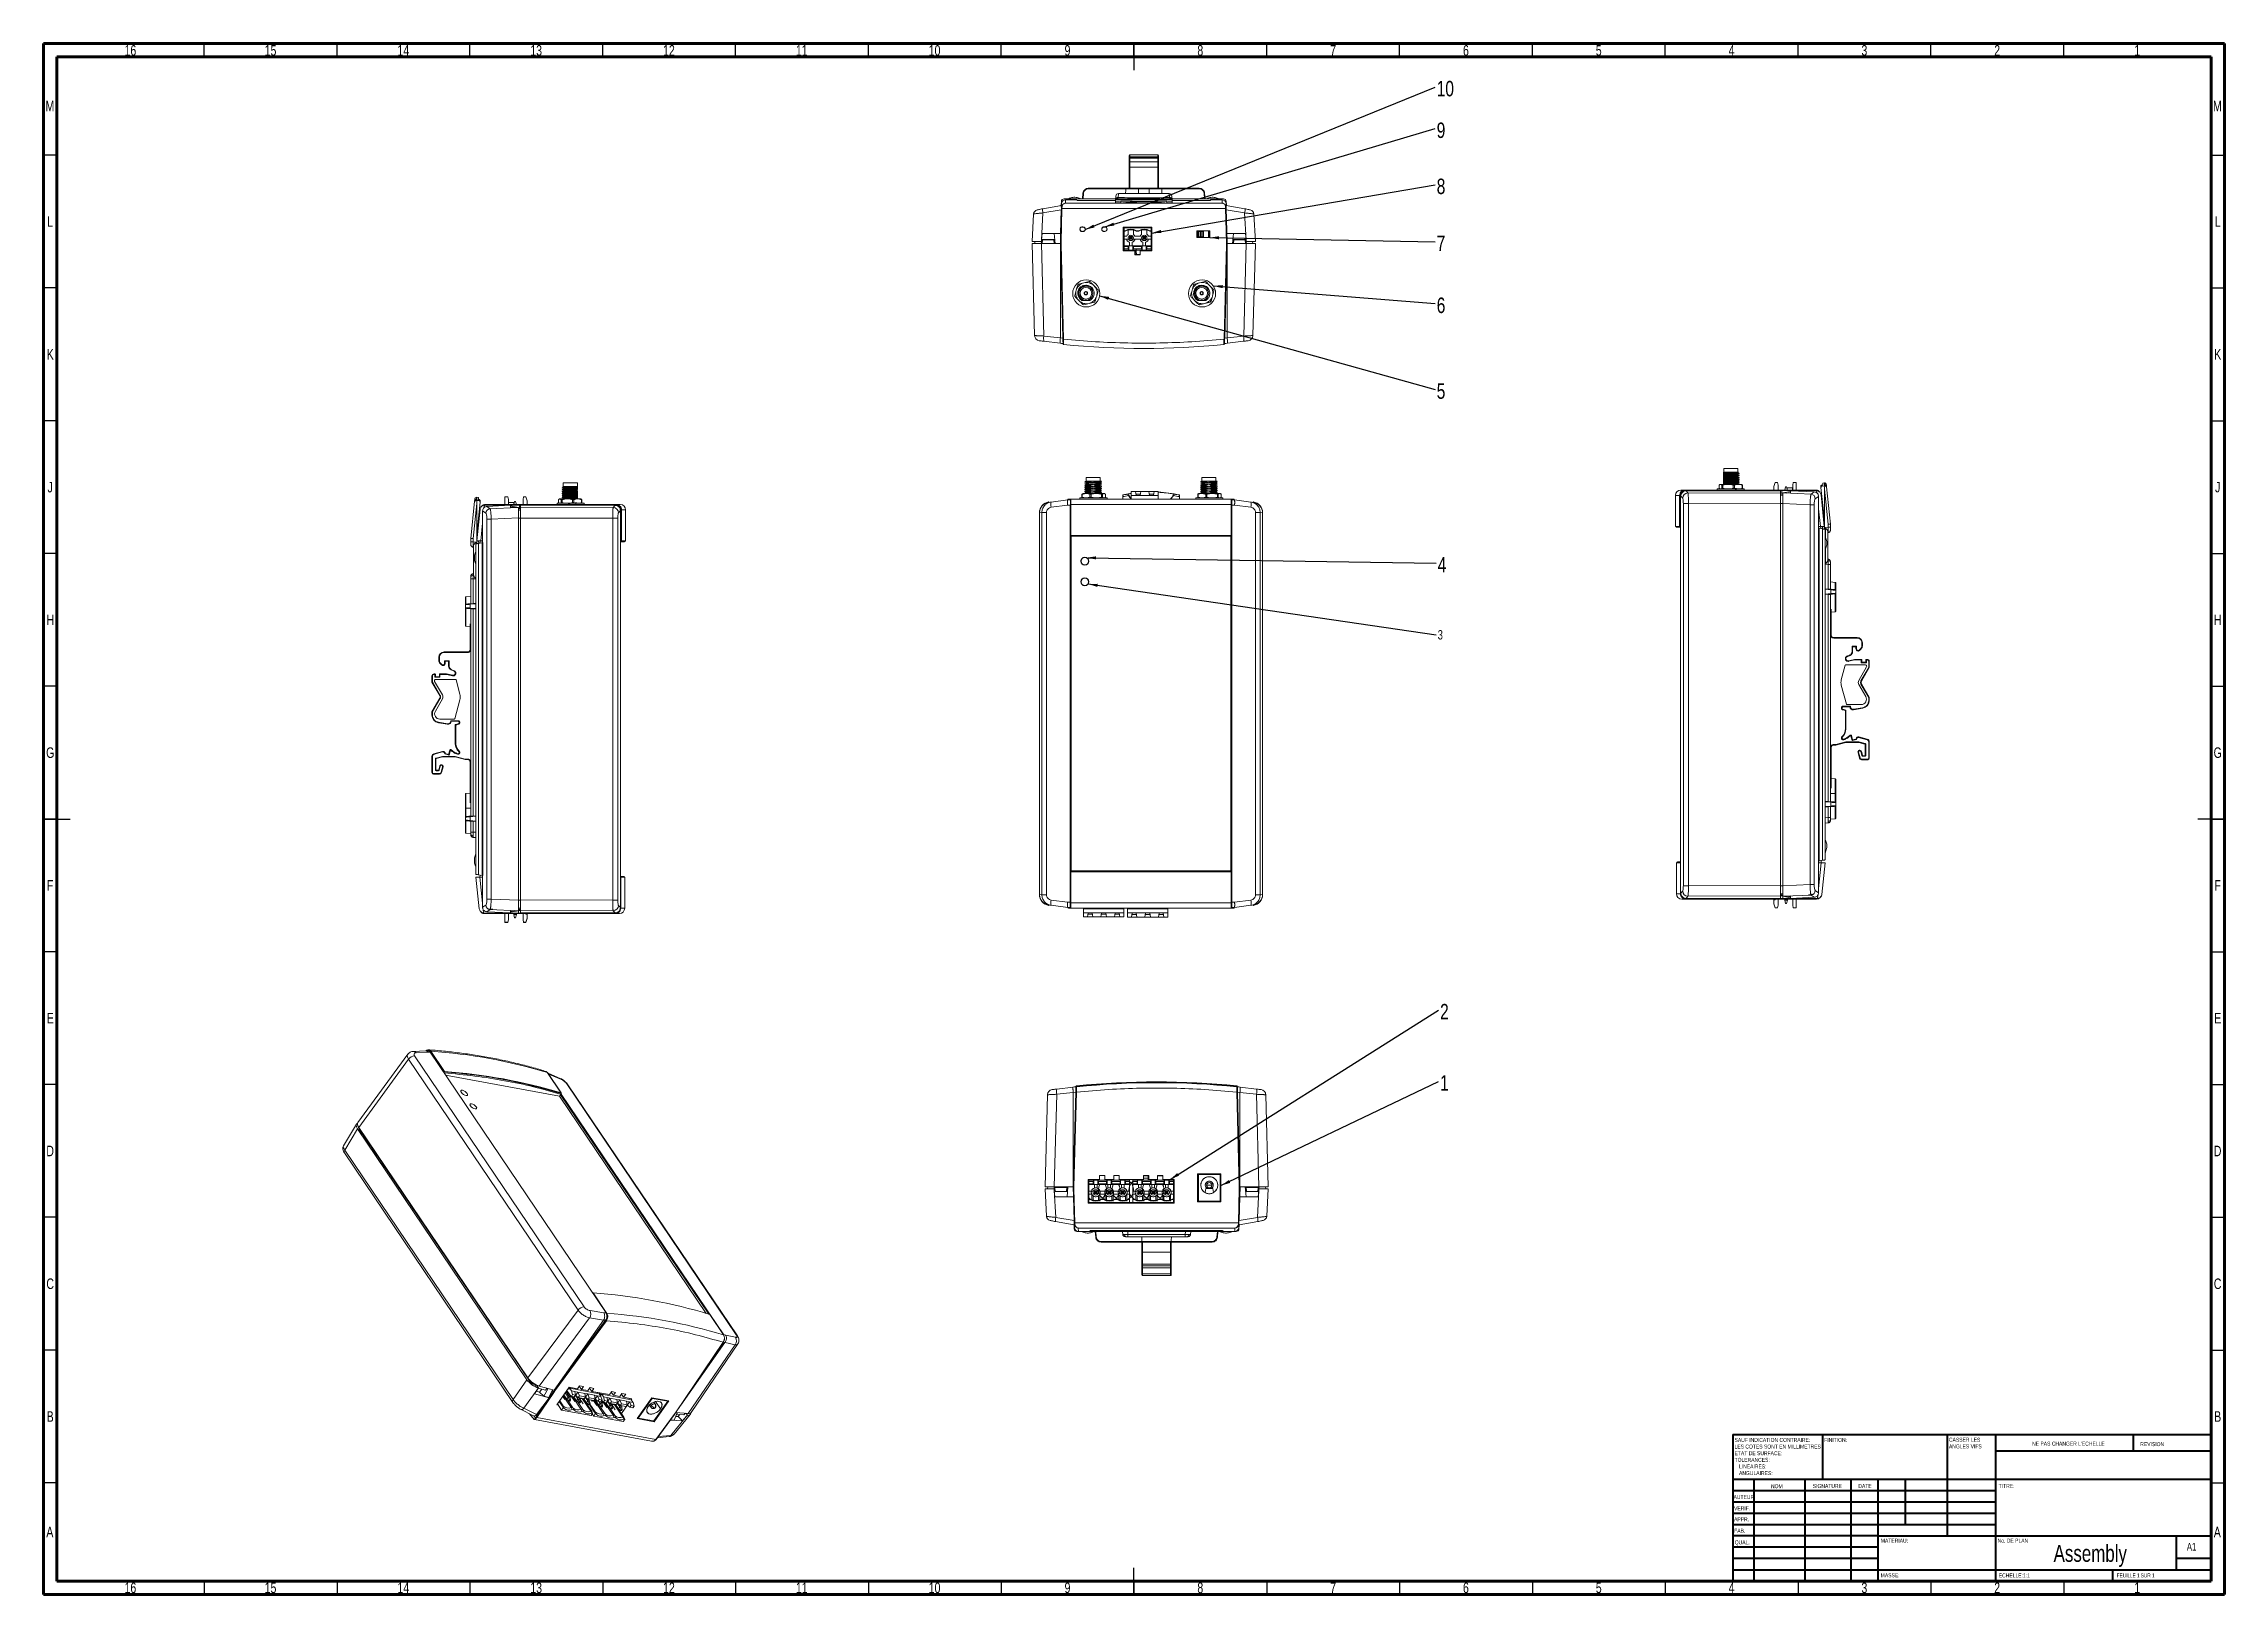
# Model space of a CAD drawing. Header units: millimetres. Extents: x 15 to 836, y 5 to 589.
import ezdxf

# ---------------------------------------------------------------- set-up
doc = ezdxf.new("R2010")
doc.units = ezdxf.units.MM
doc.styles.add('SLDTEXTSTYLE0', font='TXT', dxfattribs={"width": 0.75})
doc.styles.add('SLDTEXTSTYLE1', font='TXT', dxfattribs={"width": 0.7})
doc.dimstyles.new('SLDDIMSTYLE0', dxfattribs={"dimtxt": 0.18, "dimasz": 3.556, "dimexe": 0, "dimexo": 0.0625, "dimgap": 0, "dimtad": 0, "dimtih": 1, "dimtoh": 1, "dimdec": 0, "dimrnd": 1e-09, "dimzin": 0, "dimdsep": 46, "dimtxsty": 'Standard', "dimsah": 1, "dimcen": 0.09, "dimadec": 0, "dimazin": 0, "dimtfac": 3.556, "dimtdec": 0, "dimtofl": 0, "dimtmove": 0, "dimatfit": 3, "dimfxl": 1, "dimfrac": 2, "dimtolj": 1, "dimtzin": 0, "dimarcsym": 0})

msp = doc.modelspace()

# ---------------------------------------------------------------- texts
at = {"color": 7, "linetype": 'Continuous', "lineweight": 0}
for s, insert, char_height, attachment_point, style in [('16', (47.67, 588.42), 3.969, 2, 'SLDTEXTSTYLE0'), ('15', (100.42, 588.42), 3.969, 2, 'SLDTEXTSTYLE0'), ('14', (150.42, 588.42), 3.969, 2, 'SLDTEXTSTYLE0'), ('13', (200.42, 588.42), 3.969, 2, 'SLDTEXTSTYLE0'), ('12', (250.42, 588.42), 3.969, 2, 'SLDTEXTSTYLE0'), ('11', (300.42, 588.42), 3.969, 2, 'SLDTEXTSTYLE0'), ('10', (350.42, 588.42), 3.969, 2, 'SLDTEXTSTYLE0'), ('9', (400.46, 588.42), 3.97, 2, 'SLDTEXTSTYLE0'), ('8', (450.46, 588.42), 3.97, 2, 'SLDTEXTSTYLE0'), ('7', (500.46, 588.42), 3.97, 2, 'SLDTEXTSTYLE0'), ('6', (550.46, 588.42), 3.97, 2, 'SLDTEXTSTYLE0'), ('5', (600.46, 588.42), 3.97, 2, 'SLDTEXTSTYLE0'), ('4', (650.46, 588.42), 3.97, 2, 'SLDTEXTSTYLE0'), ('3', (700.46, 588.42), 3.97, 2, 'SLDTEXTSTYLE0'), ('2', (750.46, 588.42), 3.97, 2, 'SLDTEXTSTYLE0'), ('1', (803.21, 588.42), 3.97, 2, 'SLDTEXTSTYLE0'), ('M', (17.36, 567.47), 3.97, 2, 'SLDTEXTSTYLE0'), ('M', (833.36, 567.47), 3.97, 2, 'SLDTEXTSTYLE0'), ('L', (17.45, 523.97), 3.97, 2, 'SLDTEXTSTYLE0'), ('L', (833.45, 523.97), 3.97, 2, 'SLDTEXTSTYLE0'), ('K', (17.49, 473.97), 3.97, 2, 'SLDTEXTSTYLE0'), ('K', (833.49, 473.97), 3.97, 2, 'SLDTEXTSTYLE0'), ('J', (17.47, 423.97), 3.97, 2, 'SLDTEXTSTYLE0'), ('J', (833.47, 423.97), 3.97, 2, 'SLDTEXTSTYLE0'), ('H', (17.49, 373.97), 3.97, 2, 'SLDTEXTSTYLE0'), ('H', (833.49, 373.97), 3.97, 2, 'SLDTEXTSTYLE0'), ('G', (17.49, 323.97), 3.97, 2, 'SLDTEXTSTYLE0'), ('G', (833.49, 323.97), 3.97, 2, 'SLDTEXTSTYLE0'), ('F', (17.46, 273.97), 3.97, 2, 'SLDTEXTSTYLE0'), ('F', (833.46, 273.97), 3.97, 2, 'SLDTEXTSTYLE0'), ('E', (17.51, 223.97), 3.97, 2, 'SLDTEXTSTYLE0'), ('E', (833.51, 223.97), 3.97, 2, 'SLDTEXTSTYLE0'), ('D', (17.45, 173.97), 3.97, 2, 'SLDTEXTSTYLE0'), ('D', (833.45, 173.97), 3.97, 2, 'SLDTEXTSTYLE0'), ('C', (17.46, 123.97), 3.97, 2, 'SLDTEXTSTYLE0'), ('C', (833.46, 123.97), 3.97, 2, 'SLDTEXTSTYLE0'), ('B', (17.47, 73.97), 3.97, 2, 'SLDTEXTSTYLE0'), ('B', (833.47, 73.97), 3.97, 2, 'SLDTEXTSTYLE0'), ('FINITION:', (685.37, 63.92), 1.5, 1, 'SLDTEXTSTYLE0'), ("NE PAS CHANGER L'ECHELLE", (763.61, 62.53), 1.5, 1, 'SLDTEXTSTYLE0'), ('REVISION', (804.33, 62.33), 1.5, 1, 'SLDTEXTSTYLE0'), ('AUTEUR', (651.21, 42.43), 1.5, 1, 'SLDTEXTSTYLE0'), ('NOM', (665.32, 46.5), 1.5, 1, 'SLDTEXTSTYLE0'), ('SIGNATURE', (681.03, 46.56), 1.5, 1, 'SLDTEXTSTYLE0'), ('DATE', (698.21, 46.58), 1.5, 1, 'SLDTEXTSTYLE0'), ('TITRE:', (751.03, 46.58), 1.5, 1, 'SLDTEXTSTYLE0'), ('APPR.', (651.4, 34.06), 1.5, 1, 'SLDTEXTSTYLE0'), ('VERIF.', (651.41, 38.15), 1.5, 1, 'SLDTEXTSTYLE0'), ('A', (17.34, 30.47), 3.97, 2, 'SLDTEXTSTYLE0'), ('FAB.', (651.46, 29.73), 1.5, 1, 'SLDTEXTSTYLE0'), ('QUAL.', (651.67, 25.35), 1.5, 1, 'SLDTEXTSTYLE0'), ('MATERIAU:', (706.65, 25.99), 1.5, 1, 'SLDTEXTSTYLE0'), ('No. DE PLAN', (750.63, 25.99), 1.5, 1, 'SLDTEXTSTYLE0'), ('A', (833.34, 30.47), 3.97, 2, 'SLDTEXTSTYLE0'), ('Assembly', (785.51, 23.61), 6.35, 2, 'SLDTEXTSTYLE0'), ('A1', (821.87, 24.41), 2.91, 1, 'SLDTEXTSTYLE0'), ('16', (47.67, 9.47), 3.969, 2, 'SLDTEXTSTYLE0'), ('15', (100.42, 9.47), 3.969, 2, 'SLDTEXTSTYLE0'), ('14', (150.42, 9.47), 3.969, 2, 'SLDTEXTSTYLE0'), ('13', (200.42, 9.47), 3.969, 2, 'SLDTEXTSTYLE0'), ('12', (250.42, 9.47), 3.969, 2, 'SLDTEXTSTYLE0'), ('11', (300.42, 9.47), 3.969, 2, 'SLDTEXTSTYLE0'), ('10', (350.42, 9.47), 3.969, 2, 'SLDTEXTSTYLE0'), ('9', (400.46, 9.47), 3.97, 2, 'SLDTEXTSTYLE0'), ('8', (450.46, 9.47), 3.97, 2, 'SLDTEXTSTYLE0'), ('7', (500.46, 9.47), 3.97, 2, 'SLDTEXTSTYLE0'), ('6', (550.46, 9.47), 3.97, 2, 'SLDTEXTSTYLE0'), ('5', (600.46, 9.47), 3.97, 2, 'SLDTEXTSTYLE0'), ('4', (650.46, 9.47), 3.97, 2, 'SLDTEXTSTYLE0'), ('3', (700.46, 9.47), 3.97, 2, 'SLDTEXTSTYLE0'), ('MASSE:', (706.62, 12.95), 1.499, 1, 'SLDTEXTSTYLE0'), ('2', (750.46, 9.47), 3.97, 2, 'SLDTEXTSTYLE0'), ('ECHELLE:1:1', (751.07, 12.9), 1.5, 1, 'SLDTEXTSTYLE0'), ('FEUILLE 1 SUR 1', (795.48, 12.9), 1.5, 1, 'SLDTEXTSTYLE1'), ('1', (803.21, 9.47), 3.97, 2, 'SLDTEXTSTYLE0')]:
    msp.add_mtext(s, dxfattribs=dict(at, insert=insert, char_height=char_height, attachment_point=attachment_point, style=style))

# ---------------------------------------------------------------- blocks, each defined once
blk = doc.blocks.new('SW_NOTE_0')
at = {"color": 0, "linetype": 'Continuous', "lineweight": 0, "char_height": 1.5, "attachment_point": 1, "style": 'SLDTEXTSTYLE0'}
for s, insert in [('SAUF INDICATION CONTRAIRE:', (0, 1.93)), ('TOLERANCES:', (0, -5.57)), ('LES COTES SONT EN MILLIMETRES', (0, -0.57)), ('ETAT DE SURFACE:', (0, -3.07)), ('LINEAIRES:', (1.69, -8.07)), ('ANGULAIRES:', (1.69, -10.57))]:
    blk.add_mtext(s, dxfattribs=dict(at, insert=insert))
blk = doc.blocks.new('SW_NOTE_1')
at = {"color": 0, "linetype": 'Continuous', "lineweight": 0, "char_height": 1.5, "attachment_point": 1, "style": 'SLDTEXTSTYLE0'}
for s, insert in [('CASSER LES', (0, 1.93)), ('ANGLES VIFS', (0, -0.57))]:
    blk.add_mtext(s, dxfattribs=dict(at, insert=insert))
blk = doc.blocks.new('SW_NOTE_2')
at = {"color": 0, "linetype": 'Continuous', "lineweight": 0, "insert": (0.58, 1.81), "char_height": 3.5, "attachment_point": 1, "style": 'SLDTEXTSTYLE0'}
blk.add_mtext('3', dxfattribs=at)
blk = doc.blocks.new('SW_NOTE_3')
at = {"color": 0, "linetype": 'Continuous', "lineweight": 0, "insert": (0.58, 2.37), "char_height": 5.82, "attachment_point": 1, "style": 'SLDTEXTSTYLE0'}
blk.add_mtext('4', dxfattribs=at)
blk = doc.blocks.new('SW_NOTE_4')
at = {"color": 0, "linetype": 'Continuous', "lineweight": 0, "insert": (0.53, 2.28), "char_height": 5.82, "attachment_point": 1, "style": 'SLDTEXTSTYLE0'}
blk.add_mtext('6', dxfattribs=at)
blk = doc.blocks.new('SW_NOTE_5')
at = {"color": 0, "linetype": 'Continuous', "lineweight": 0, "insert": (0.53, 2.36), "char_height": 5.82, "attachment_point": 1, "style": 'SLDTEXTSTYLE0'}
blk.add_mtext('5', dxfattribs=at)
blk = doc.blocks.new('SW_NOTE_6')
at = {"color": 0, "linetype": 'Continuous', "lineweight": 0, "insert": (0.53, 2.36), "char_height": 5.82, "attachment_point": 1, "style": 'SLDTEXTSTYLE0'}
blk.add_mtext('7', dxfattribs=at)
blk = doc.blocks.new('SW_NOTE_7')
at = {"color": 0, "linetype": 'Continuous', "lineweight": 0, "insert": (0.53, 2.32), "char_height": 5.82, "attachment_point": 1, "style": 'SLDTEXTSTYLE0'}
blk.add_mtext('8', dxfattribs=at)
blk = doc.blocks.new('SW_NOTE_8')
at = {"color": 0, "linetype": 'Continuous', "lineweight": 0, "insert": (0.53, 2.29), "char_height": 5.82, "attachment_point": 1, "style": 'SLDTEXTSTYLE0'}
blk.add_mtext('9', dxfattribs=at)
blk = doc.blocks.new('SW_NOTE_9')
at = {"color": 0, "linetype": 'Continuous', "lineweight": 0, "insert": (0.53, 2.34), "char_height": 5.821, "attachment_point": 1, "style": 'SLDTEXTSTYLE0'}
blk.add_mtext('10', dxfattribs=at)
blk = doc.blocks.new('SW_NOTE_10')
at = {"color": 0, "linetype": 'Continuous', "lineweight": 0, "insert": (0.57, 2.36), "char_height": 5.82, "attachment_point": 1, "style": 'SLDTEXTSTYLE0'}
blk.add_mtext('1', dxfattribs=at)
blk = doc.blocks.new('SW_NOTE_11')
at = {"color": 0, "linetype": 'Continuous', "lineweight": 0, "insert": (0.57, 2.32), "char_height": 5.82, "attachment_point": 1, "style": 'SLDTEXTSTYLE0'}
blk.add_mtext('2', dxfattribs=at)

# ---------------------------------------------------------------- linework, layer by layer
at = {"color": 7, "linetype": 'Continuous', "lineweight": 60}
for p, q in [((15, 5), (15, 589)), ((15, 589), (836, 589)), ((20, 10), (20, 584)), ((20, 584), (831, 584)), ((831, 584), (831, 10)), ((836, 589), (836, 5)), ((831, 10), (20, 10)), ((836, 5), (15, 5))]:
    msp.add_line(p, q, dxfattribs=at)
at = {"color": 7, "linetype": 'Continuous', "lineweight": 30}
for p, q in [((75.5, 584), (75.5, 589)), ((125.5, 584), (125.5, 589)), ((175.5, 584), (175.5, 589)), ((225.5, 584), (225.5, 589)), ((275.5, 584), (275.5, 589)), ((325.5, 584), (325.5, 589)), ((375.5, 584), (375.5, 589)), ((425.5, 589), (425.5, 579)), ((425.5, 584), (425.5, 589)), ((475.5, 584), (475.5, 589)), ((525.5, 584), (525.5, 589)), ((575.5, 584), (575.5, 589)), ((625.5, 584), (625.5, 589)), ((675.5, 584), (675.5, 589)), ((725.5, 584), (725.5, 589)), ((775.5, 584), (775.5, 589)), ((20, 547), (15, 547)), ((831, 547), (836, 547)), ((20, 497), (15, 497)), ((831, 497), (836, 497)), ((20, 447), (15, 447)), ((831, 447), (836, 447)), ((20, 397), (15, 397)), ((831, 397), (836, 397)), ((20, 347), (15, 347)), ((831, 347), (836, 347)), ((15, 297), (25, 297)), ((20, 297), (15, 297)), ((836, 297), (826, 297)), ((831, 297), (836, 297)), ((20, 247), (15, 247)), ((831, 247), (836, 247)), ((20, 197), (15, 197)), ((831, 197), (836, 197)), ((20, 147), (15, 147)), ((831, 147), (836, 147)), ((20, 97), (15, 97)), ((831, 97), (836, 97)), ((20, 47), (15, 47)), ((831, 47), (836, 47)), ((75.5, 10), (75.5, 5)), ((125.5, 10), (125.5, 5)), ((175.5, 10), (175.5, 5)), ((225.5, 10), (225.5, 5)), ((275.5, 10), (275.5, 5)), ((325.5, 10), (325.5, 5)), ((375.5, 10), (375.5, 5)), ((425.5, 5), (425.5, 15)), ((425.5, 10), (425.5, 5)), ((475.5, 10), (475.5, 5)), ((525.5, 10), (525.5, 5)), ((575.5, 10), (575.5, 5)), ((625.5, 10), (625.5, 5)), ((675.5, 10), (675.5, 5)), ((725.5, 10), (725.5, 5)), ((775.5, 10), (775.5, 5))]:
    msp.add_line(p, q, dxfattribs=at)
at = {"color": 7, "linetype": 'Continuous', "lineweight": 15}
for p, q in [((423.89, 546.32), (423.69, 546.32)), ((423.69, 546.32), (423.69, 546.02)), ((423.69, 546.02), (423.89, 546.02)), ((423.69, 546.02), (423.69, 544.32)), ((423.89, 542.52), (423.69, 542.52)), ((423.69, 542.52), (423.69, 534.52)), ((423.89, 547.12), (423.89, 546.32)), ((434.49, 547.12), (423.89, 547.12)), ((423.89, 546.32), (434.49, 546.32)), ((423.89, 546.02), (423.89, 546.32)), ((434.49, 546.02), (423.89, 546.02)), ((423.89, 546.02), (423.89, 545.82)), ((423.89, 545.82), (434.49, 545.82)), ((423.89, 542.52), (423.89, 544.52)), ((434.49, 544.52), (423.89, 544.52)), ((423.89, 542.52), (434.49, 542.52)), ((434.49, 546.32), (434.49, 547.12)), ((434.69, 546.32), (434.49, 546.32)), ((434.49, 546.32), (434.49, 546.02)), ((434.49, 546.02), (434.69, 546.02)), ((434.49, 546.02), (434.49, 545.82)), ((434.49, 542.52), (434.49, 544.52)), ((434.69, 542.52), (434.49, 542.52)), ((434.69, 546.32), (434.69, 546.02)), ((434.69, 546.02), (434.69, 544.32)), ((434.69, 542.52), (434.69, 534.52)), ((408.28, 534.52), (408.28, 534.34)), ((408.28, 534.52), (422.53, 534.52)), ((422.41, 534.34), (408.28, 534.34)), ((422.41, 534.34), (427.19, 534.34)), ((427.19, 534.52), (427.19, 534.34)), ((427.19, 534.52), (431.19, 534.52)), ((427.19, 534.34), (431.19, 534.34)), ((427.19, 534.34), (427.19, 532.52)), ((431.19, 534.52), (431.19, 534.34)), ((431.19, 534.34), (435.96, 534.34)), ((431.19, 534.34), (431.19, 532.52)), ((435.84, 534.52), (450.09, 534.52)), ((450.09, 534.34), (435.96, 534.34)), ((450.09, 534.34), (450.09, 534.52)), ((398.15, 528.03), (391.12, 526.8)), ((391.22, 525.22), (398.11, 526.43)), ((398.18, 526.96), (397.85, 514.2)), ((398.11, 526.43), (397.88, 517.52)), ((398.38, 526.96), (398.05, 514.2)), ((398.17, 529.57), (398.1, 528.22)), ((398.21, 527.81), (398.15, 527.81)), ((398.19, 527.31), (398.18, 526.96)), ((398.23, 528.73), (398.19, 527.31)), ((398.39, 527.35), (398.38, 526.96)), ((459.99, 526.96), (398.38, 526.96)), ((418.54, 530.52), (399.17, 530.52)), ((399.73, 530.2), (399.7, 528.95)), ((403.94, 530.2), (399.73, 530.2)), ((404.16, 529.93), (403.94, 530.2)), ((418.51, 529.88), (404.66, 529.88)), ((406.1, 530.52), (406.29, 532.7)), ((418.47, 528.94), (420.73, 528.89)), ((418.51, 530.22), (418.63, 531.61)), ((418.51, 529.39), (418.51, 530.18)), ((439.85, 530.22), (418.52, 530.22)), ((419.5, 531.04), (419.63, 532.52)), ((419.63, 532.52), (438.74, 532.52)), ((420.49, 529.35), (420.5, 529.68)), ((429.19, 530.49), (429.19, 530.94)), ((437.69, 528.9), (439.9, 528.94)), ((437.87, 529.68), (437.89, 529.35)), ((438.74, 532.52), (438.87, 531.04)), ((439.74, 531.61), (439.86, 530.22)), ((459.2, 530.52), (439.84, 530.52)), ((439.86, 529.39), (439.86, 530.18)), ((453.71, 529.88), (439.86, 529.88)), ((452.08, 532.7), (452.27, 530.52)), ((454.44, 530.2), (454.21, 529.93)), ((458.64, 530.2), (454.44, 530.2)), ((458.67, 528.95), (458.64, 530.2)), ((459.99, 526.96), (459.98, 527.35)), ((460.32, 514.2), (459.99, 526.96)), ((460.16, 528.06), (460.14, 528.73)), ((460.18, 527.31), (460.16, 527.97)), ((460.23, 527.81), (460.17, 527.81)), ((460.19, 526.96), (460.18, 527.31)), ((460.52, 514.2), (460.19, 526.96)), ((460.27, 528.22), (460.2, 529.57)), ((460.22, 528.03), (467.25, 526.8)), ((460.49, 517.52), (460.26, 526.43)), ((467.15, 525.22), (460.26, 526.43)), ((387.72, 524.81), (387.19, 514.52)), ((387.76, 525.08), (387.79, 524.83)), ((391.22, 525.22), (390.68, 514.97)), ((390.91, 517.52), (390.68, 514.97)), ((397.88, 517.52), (390.91, 517.52)), ((395.8, 513.72), (395.47, 517.52)), ((397.88, 517.52), (397.78, 513.72)), ((398.05, 524.22), (398.11, 524.22)), ((406, 519.99), (406.29, 519.99)), ((406, 519.97), (406, 519.93)), ((406, 519.97), (406.29, 519.97)), ((406.29, 519.93), (406, 519.93)), ((406.29, 518.29), (406, 518.29)), ((406, 518.25), (406, 518.29)), ((406.29, 518.25), (406, 518.25)), ((406.29, 518.23), (406, 518.23)), ((406.27, 520), (406.01, 520)), ((406.01, 518.22), (406.27, 518.22)), ((406.29, 519.93), (406.29, 519.97)), ((406.29, 518.25), (406.29, 518.29)), ((414.49, 520.01), (414.21, 520.01)), ((414.21, 518.25), (414.49, 518.25)), ((414.22, 519.99), (414.51, 519.99)), ((414.22, 519.97), (414.22, 519.93)), ((414.22, 519.97), (414.51, 519.97)), ((414.51, 519.93), (414.22, 519.93)), ((414.51, 518.29), (414.22, 518.29)), ((414.22, 518.25), (414.22, 518.29)), ((414.51, 518.25), (414.22, 518.25)), ((414.51, 519.99), (414.51, 519.99)), ((414.51, 519.93), (414.51, 519.97)), ((414.51, 518.25), (414.51, 518.29)), ((432.22, 519.91), (421.46, 519.91)), ((421.46, 519.91), (421.46, 510.93)), ((421.46, 519.61), (421.76, 519.61)), ((421.76, 519.61), (421.76, 518.52)), ((421.76, 519.61), (431.92, 519.61)), ((421.76, 518.52), (422.17, 518.52)), ((421.76, 518.31), (421.76, 518.52)), ((421.76, 516.5), (421.76, 518.31)), ((421.76, 518.31), (421.76, 518.31)), ((421.76, 518.31), (422.22, 518.31)), ((422.22, 518.31), (421.76, 518.31)), ((422.22, 518.31), (422.22, 518.31)), ((423.28, 518.76), (423.28, 517.13)), ((425.31, 517.13), (425.31, 518.76)), ((425.31, 518.76), (425.31, 517.13)), ((426.37, 518.32), (426.37, 518.31)), ((426.37, 518.31), (427.3, 518.31)), ((426.37, 518.31), (426.37, 518.31)), ((427.3, 518.31), (426.37, 518.31)), ((426.42, 518.52), (427.25, 518.52)), ((427.3, 518.31), (427.3, 518.31)), ((428.36, 517.13), (428.36, 518.76)), ((430.39, 517.13), (430.39, 518.76)), ((430.39, 517.13), (430.39, 518.76)), ((431.45, 518.32), (431.45, 518.31)), ((431.45, 518.31), (431.92, 518.31)), ((431.92, 518.31), (431.45, 518.31)), ((431.5, 518.52), (431.92, 518.52)), ((431.92, 519.61), (432.22, 519.61)), ((431.92, 518.52), (431.92, 519.61)), ((431.92, 519.61), (431.92, 519.61)), ((431.92, 519.61), (431.92, 511.74)), ((431.92, 518.31), (431.92, 518.52)), ((431.92, 518.31), (431.92, 518.31)), ((431.92, 516.5), (431.92, 518.31)), ((432.22, 510.93), (432.22, 519.91)), ((453.99, 518.54), (449.19, 518.54)), ((449.19, 518.54), (449.19, 515.94)), ((449.49, 518.24), (449.49, 516.24)), ((449.9, 518.24), (449.49, 518.24)), ((450.49, 518.24), (449.9, 518.24)), ((449.9, 516.24), (449.9, 518.24)), ((451.07, 518.24), (450.49, 518.24)), ((450.49, 516.24), (450.49, 518.24)), ((451.07, 518.24), (451.07, 516.24)), ((451.49, 518.24), (451.07, 518.24)), ((451.49, 516.24), (451.49, 518.24)), ((451.62, 516.19), (451.62, 518.54)), ((453.58, 518.54), (453.58, 515.94)), ((453.82, 515.94), (453.82, 518.54)), ((453.99, 515.94), (453.99, 518.54)), ((460.26, 524.22), (460.32, 524.22)), ((467.47, 517.52), (460.49, 517.52)), ((460.59, 513.72), (460.49, 517.52)), ((462.91, 517.52), (462.57, 513.72)), ((467.69, 514.97), (467.15, 525.22)), ((467.69, 514.97), (467.47, 517.52)), ((470.65, 524.81), (470.53, 524.84)), ((470.58, 524.83), (470.61, 525.08)), ((471.19, 514.52), (470.65, 524.81)), ((387.19, 514.52), (390.64, 514.52)), ((387.19, 513.72), (388.09, 479.04)), ((390.66, 513.72), (387.19, 513.72)), ((388.09, 514.52), (388.23, 513.72)), ((390.64, 514.52), (390.57, 513.72)), ((390.64, 514.52), (390.68, 514.97)), ((391.58, 478.87), (390.66, 513.72)), ((390.66, 513.72), (397.8, 513.72)), ((390.82, 513.72), (390.95, 515.2)), ((391.04, 515.1), (390.91, 513.72)), ((395.42, 515.2), (390.95, 515.2)), ((391.04, 515.1), (390.95, 515.2)), ((395.31, 515.07), (391.04, 515.1)), ((395.42, 515.2), (395.31, 515.07)), ((395.43, 513.72), (395.31, 515.07)), ((395.42, 515.2), (395.55, 513.72)), ((397.8, 513.72), (397.8, 478.18)), ((398.73, 478.08), (397.8, 513.72)), ((397.85, 513.72), (397.8, 513.72)), ((397.87, 512.52), (397.83, 512.52)), ((397.84, 512.2), (397.88, 512.2)), ((397.85, 514.2), (397.85, 513.4)), ((397.85, 513.4), (398.78, 477.73)), ((397.85, 511.84), (397.89, 511.84)), ((398.05, 514.2), (398.05, 513.4)), ((398.05, 513.4), (398.98, 477.73)), ((421.46, 511.81), (421.76, 511.81)), ((421.46, 511.61), (421.76, 511.61)), ((421.46, 510.93), (425.84, 510.93)), ((421.76, 516.5), (421.76, 515.3)), ((422.77, 516.5), (421.76, 516.5)), ((421.76, 512.82), (421.76, 515.3)), ((421.76, 515.3), (423.43, 515.3)), ((421.76, 515.3), (422.7, 515.3)), ((421.76, 512.61), (421.76, 512.82)), ((423.45, 512.82), (421.76, 512.82)), ((421.76, 511.74), (421.76, 512.61)), ((421.76, 512.61), (423.28, 512.61)), ((421.76, 511.74), (421.76, 511.23)), ((423.28, 511.74), (421.76, 511.74)), ((421.76, 511.23), (421.76, 511.23)), ((423.53, 511.23), (421.76, 511.23)), ((431.92, 511.23), (421.76, 511.23)), ((423.43, 515.3), (422.7, 515.3)), ((423.28, 512.61), (423.45, 512.82)), ((423.28, 511.74), (423.28, 512.61)), ((423.53, 511.23), (423.28, 511.74)), ((423.45, 512.82), (423.53, 512.82)), ((423.53, 511.23), (423.53, 512.82)), ((425.06, 512.82), (423.53, 512.82)), ((425.06, 511.23), (423.53, 511.23)), ((423.79, 514.2), (423.79, 512.82)), ((424.1, 516), (423.8, 516.3)), ((423.8, 516.3), (424.79, 516.3)), ((423.8, 515.3), (423.8, 516.3)), ((424.1, 515.6), (423.8, 515.3)), ((424.79, 515.3), (423.8, 515.3)), ((424.79, 515.3), (423.8, 515.3)), ((424.1, 515.6), (424.1, 516)), ((424.49, 516), (424.1, 516)), ((424.49, 515.6), (424.1, 515.6)), ((424.79, 516.3), (424.49, 516)), ((424.49, 516), (424.49, 515.6)), ((424.79, 515.3), (424.49, 515.6)), ((424.79, 515.3), (424.79, 516.3)), ((424.79, 516.3), (424.79, 515.3)), ((424.79, 515.3), (424.79, 515.3)), ((424.8, 512.82), (424.8, 514.2)), ((425.06, 512.82), (425.06, 511.23)), ((425.06, 512.82), (425.14, 512.82)), ((425.31, 511.74), (425.06, 511.23)), ((428.61, 511.23), (425.06, 511.23)), ((425.14, 512.82), (425.31, 512.61)), ((428.53, 512.82), (425.14, 512.82)), ((425.17, 515.3), (428.51, 515.3)), ((425.9, 515.3), (425.17, 515.3)), ((425.31, 517.13), (425.31, 517.13)), ((425.31, 512.61), (425.31, 511.74)), ((425.31, 512.61), (428.36, 512.61)), ((425.31, 511.74), (428.36, 511.74)), ((427.85, 516.5), (425.82, 516.5)), ((425.84, 510.93), (425.84, 509.43)), ((425.84, 510.61), (426, 510.61)), ((425.84, 510.11), (426.49, 510.11)), ((427.84, 509.61), (425.84, 509.61)), ((425.84, 509.43), (427.84, 509.43)), ((427.78, 515.3), (425.9, 515.3)), ((426, 510.61), (426, 510.61)), ((426, 510.61), (426, 510.11)), ((426.01, 511.23), (426.01, 510.31)), ((426.01, 511.23), (426.01, 510.51)), ((426.01, 511.23), (426.27, 511.1)), ((426.04, 511.23), (426.28, 511.1)), ((426.05, 511.23), (426.28, 511.11)), ((426.29, 511.23), (426.27, 510.11)), ((426.36, 511.61), (426.36, 509.61)), ((426.49, 510.11), (426.49, 509.61)), ((427.78, 515.3), (427.78, 515.3)), ((428.51, 515.3), (427.78, 515.3)), ((427.84, 509.43), (427.84, 510.93)), ((427.84, 510.93), (432.22, 510.93)), ((428.36, 512.61), (428.53, 512.82)), ((428.36, 511.74), (428.36, 512.61)), ((428.61, 511.23), (428.36, 511.74)), ((428.53, 512.82), (428.61, 512.82)), ((428.61, 511.23), (428.61, 512.82)), ((430.14, 512.82), (428.61, 512.82)), ((430.14, 511.23), (428.61, 511.23)), ((428.87, 514.2), (428.87, 512.82)), ((428.88, 515.3), (428.88, 516.3)), ((428.88, 516.3), (429.18, 516)), ((428.88, 516.3), (429.87, 516.3)), ((429.18, 515.6), (428.88, 515.3)), ((429.87, 515.3), (428.88, 515.3)), ((428.88, 515.3), (429.87, 515.3)), ((428.93, 514.9), (428.93, 514.9)), ((428.93, 514.9), (428.93, 514.9)), ((429.18, 516), (429.57, 516)), ((429.18, 516), (429.18, 515.6)), ((429.57, 515.6), (429.18, 515.6)), ((429.87, 516.3), (429.57, 516)), ((429.57, 516), (429.57, 515.6)), ((429.57, 515.6), (429.87, 515.3)), ((429.87, 515.3), (429.87, 516.3)), ((429.87, 516.3), (429.87, 515.3)), ((429.87, 515.3), (429.87, 515.3)), ((429.88, 512.82), (429.88, 514.2)), ((429.88, 514.2), (429.88, 512.82)), ((429.88, 514.2), (429.88, 514.2)), ((430.14, 512.82), (430.14, 511.23)), ((430.14, 512.82), (430.22, 512.82)), ((430.39, 511.74), (430.14, 511.23)), ((431.92, 511.23), (430.14, 511.23)), ((430.22, 512.82), (430.39, 512.61)), ((431.92, 512.82), (430.22, 512.82)), ((430.25, 515.3), (431.92, 515.3)), ((430.98, 515.3), (430.25, 515.3)), ((430.39, 517.13), (430.39, 517.13)), ((430.39, 512.61), (430.39, 511.74)), ((430.39, 512.61), (431.92, 512.61)), ((431.92, 511.74), (430.39, 511.74)), ((431.92, 516.5), (430.9, 516.5)), ((430.96, 510.93), (430.96, 511.23)), ((430.96, 511.23), (430.96, 510.93)), ((430.96, 511.23), (430.96, 510.93)), ((430.96, 510.93), (430.96, 511.23)), ((430.98, 515.3), (431.92, 515.3)), ((431.92, 515.3), (431.92, 516.5)), ((431.92, 512.82), (431.92, 515.3)), ((431.92, 515.3), (431.92, 515.3)), ((431.92, 512.61), (431.92, 512.82)), ((431.92, 512.82), (431.92, 512.82)), ((431.92, 511.74), (431.92, 512.61)), ((431.92, 511.74), (431.92, 511.74)), ((431.92, 511.74), (431.92, 511.23)), ((431.92, 511.23), (431.92, 511.74)), ((449.19, 516.19), (451.62, 516.19)), ((449.19, 515.94), (453.99, 515.94)), ((449.49, 516.24), (449.9, 516.24)), ((449.9, 516.24), (450.49, 516.24)), ((450.49, 516.24), (451.07, 516.24)), ((451.07, 516.24), (451.49, 516.24)), ((459.39, 477.73), (460.32, 513.4)), ((459.59, 477.73), (460.52, 513.4)), ((460.57, 513.72), (459.64, 478.08)), ((460.32, 513.4), (460.32, 514.2)), ((460.52, 511.84), (460.48, 511.84)), ((460.49, 512.2), (460.53, 512.2)), ((460.54, 512.52), (460.5, 512.52)), ((460.52, 513.4), (460.52, 514.2)), ((460.57, 513.72), (460.52, 513.72)), ((460.57, 478.18), (460.57, 513.72)), ((460.57, 513.72), (467.71, 513.72)), ((462.95, 515.2), (462.82, 513.72)), ((462.94, 513.72), (463.06, 515.07)), ((463.06, 515.07), (462.95, 515.2)), ((467.42, 515.2), (462.95, 515.2)), ((467.34, 515.1), (463.06, 515.07)), ((467.71, 513.72), (466.79, 478.87)), ((467.42, 515.2), (467.34, 515.1)), ((467.46, 513.72), (467.34, 515.1)), ((467.55, 513.72), (467.42, 515.2)), ((467.69, 514.97), (467.73, 514.52)), ((471.19, 513.72), (467.71, 513.72)), ((471.19, 514.52), (467.73, 514.52)), ((467.8, 513.72), (467.73, 514.52)), ((470.29, 514.52), (470.14, 513.72)), ((470.28, 479.04), (471.19, 513.72)), ((407.64, 498.08), (407.73, 498.06)), ((409.55, 497.16), (409.84, 496.78)), ((451.24, 498.08), (451.33, 498.06)), ((453.15, 497.17), (453.44, 496.78)), ((408.59, 492.29), (406.57, 492.29)), ((408.59, 492.29), (408.89, 492.29)), ((452.19, 492.29), (450.17, 492.29)), ((452.19, 492.29), (452.49, 492.29)), ((388.21, 479.04), (388.09, 479.04)), ((388.16, 479.04), (388.13, 478.71)), ((397.8, 478.15), (391.58, 478.87)), ((397.72, 476.18), (391.59, 476.89)), ((397.8, 478.18), (397.8, 478.15)), ((397.8, 478.18), (398.73, 478.08)), ((398.73, 478.22), (398.77, 478.21)), ((459.6, 478.21), (459.64, 478.22)), ((459.64, 478.08), (460.57, 478.18)), ((466.79, 478.87), (460.57, 478.15)), ((460.57, 478.15), (460.57, 478.18)), ((466.78, 476.89), (460.65, 476.18)), ((470.24, 478.71), (470.21, 479.04)), ((398.79, 476.07), (398.79, 476.07)), ((459.36, 475.72), (459.36, 475.79)), ((459.58, 476.07), (459.59, 476.07)), ((647.48, 427.63), (647.48, 427.57)), ((647.48, 427.57), (647.48, 427.48)), ((647.48, 427.21), (647.48, 427.03)), ((647.54, 429.03), (647.54, 427.63)), ((652.84, 429.03), (647.54, 429.03)), ((648.76, 427.63), (651.09, 427.63)), ((652.84, 427.63), (652.84, 429.03)), ((652.89, 427.38), (652.91, 427.38)), ((652.9, 427.55), (653.02, 427.62)), ((652.91, 427.38), (652.91, 427.55)), ((653.29, 427.07), (653.29, 427.16)), ((210.2, 421.71), (210.2, 421.62)), ((210.2, 421), (210.2, 420.91)), ((210.2, 420.29), (210.2, 420.21)), ((210.2, 420.21), (210.22, 420.2)), ((210.2, 419.59), (210.2, 419.5)), ((210.2, 419.5), (210.22, 419.49)), ((210.2, 418.88), (210.2, 418.79)), ((210.2, 418.79), (210.22, 418.79)), ((210.47, 422.16), (210.59, 422.09)), ((210.58, 422.1), (210.58, 421.93)), ((210.58, 421.93), (210.59, 421.93)), ((210.78, 420.73), (210.58, 420.69)), ((210.58, 419.99), (210.58, 419.81)), ((210.58, 419.28), (210.58, 419.11)), ((210.65, 423.58), (210.65, 422.18)), ((215.95, 423.58), (210.65, 423.58)), ((216.01, 420.59), (215.37, 420.55)), ((215.5, 421.56), (215.5, 421.88)), ((216.01, 421.41), (215.5, 421.44)), ((215.94, 421.33), (215.55, 421.35)), ((215.77, 420.29), (216.03, 420.4)), ((215.77, 419.58), (216.03, 419.7)), ((215.77, 418.88), (216.03, 418.99)), ((215.94, 420.37), (216.03, 420.4)), ((215.95, 422.18), (215.95, 423.58)), ((216.01, 421.91), (216.01, 422)), ((216.01, 421.87), (216.01, 421.91)), ((216.01, 421.77), (216.01, 421.77)), ((216.01, 421.76), (216.01, 421.58)), ((216.01, 421.41), (216.01, 421.32)), ((216.01, 421.32), (216.01, 421.12)), ((216.01, 420.5), (216.01, 420.59)), ((216.01, 420.43), (216.01, 420.5)), ((216.01, 420.16), (216.01, 420.33)), ((216.01, 420.26), (216.01, 420.17)), ((216.01, 419.88), (216.01, 420.16)), ((216.01, 419.91), (216.01, 419.76)), ((216.01, 419.8), (216.01, 419.88)), ((216.01, 419.73), (216.01, 419.8)), ((216.01, 419.69), (216.03, 419.7)), ((216.01, 419.45), (216.01, 419.63)), ((216.01, 419.18), (216.01, 419.45)), ((216.03, 419.39), (216.01, 419.4)), ((216.01, 419.2), (216.01, 419.06)), ((216.01, 419.09), (216.01, 419.18)), ((216.01, 419.02), (216.01, 419.09)), ((216.01, 418.98), (216.03, 418.99)), ((216.01, 418.74), (216.01, 418.92)), ((216.01, 418.47), (216.01, 418.74)), ((405.92, 419.28), (406.03, 419.28)), ((405.92, 419.28), (405.92, 418.18)), ((406.03, 418.18), (406.03, 419.28)), ((406.33, 419.58), (406.17, 419.48)), ((406.33, 419.58), (407.47, 419.58)), ((407.01, 423.93), (407.01, 423.84)), ((407.02, 423.93), (407.01, 423.93)), ((407.01, 423.22), (407.01, 423.13)), ((407.01, 422.52), (407.01, 422.43)), ((407.01, 421.81), (407.01, 421.72)), ((407.01, 421.1), (407.01, 421.02)), ((407.01, 420.4), (407.01, 420.31)), ((407.01, 419.69), (407.01, 419.6)), ((407.02, 419.6), (407.03, 419.59)), ((407.11, 423.1), (407.32, 423.09)), ((407.39, 424.22), (407.39, 424.15)), ((407.39, 422.91), (407.42, 422.9)), ((407.39, 422.73), (407.49, 422.71)), ((407.39, 422.21), (407.39, 422.03)), ((407.39, 421.5), (407.39, 421.33)), ((407.39, 420.8), (407.39, 420.62)), ((407.39, 420.09), (407.39, 419.92)), ((407.41, 423.44), (407.47, 423.46)), ((407.46, 425.62), (407.46, 424.22)), ((410.11, 425.62), (407.46, 425.62)), ((407.47, 419.58), (411.32, 419.58)), ((407.91, 423.51), (407.91, 423.51)), ((408.61, 423.96), (408.61, 424.05)), ((408.61, 422.63), (409.94, 422.91)), ((408.61, 422.55), (408.61, 422.63)), ((409.94, 422.38), (408.61, 422.55)), ((408.61, 421.93), (409.94, 422.2)), ((408.61, 421.84), (408.61, 421.93)), ((409.94, 421.67), (408.61, 421.84)), ((408.61, 421.22), (409.94, 421.49)), ((408.61, 421.14), (408.61, 421.22)), ((409.94, 420.97), (408.61, 421.14)), ((408.61, 420.52), (409.94, 420.79)), ((408.61, 420.43), (408.61, 420.52)), ((409.94, 420.26), (408.61, 420.43)), ((408.61, 419.81), (409.94, 420.08)), ((408.61, 419.72), (408.61, 419.81)), ((409.78, 419.58), (408.61, 419.72)), ((409.32, 419.28), (408.9, 419.28)), ((408.9, 419.28), (408.9, 418.18)), ((411.32, 424.22), (409.29, 424.22)), ((409.32, 418.18), (409.32, 419.28)), ((410.53, 423.61), (409.94, 423.61)), ((409.94, 422.2), (409.94, 422.38)), ((409.94, 421.49), (409.94, 421.67)), ((409.94, 420.79), (409.94, 420.97)), ((409.94, 420.08), (409.94, 420.26)), ((412.76, 425.62), (410.11, 425.62)), ((410.28, 423.8), (410.28, 423.62)), ((411.61, 423.37), (410.28, 423.09)), ((410.28, 423.09), (410.28, 422.92)), ((411.61, 422.66), (410.28, 422.39)), ((410.28, 422.39), (410.28, 422.21)), ((410.28, 422.21), (411.61, 422.04)), ((411.61, 421.95), (410.28, 421.68)), ((410.28, 421.68), (410.28, 421.51)), ((410.28, 421.51), (411.61, 421.34)), ((411.61, 421.25), (410.28, 420.98)), ((410.28, 420.98), (410.28, 420.8)), ((410.28, 420.8), (411.61, 420.63)), ((411.61, 420.54), (410.28, 420.27)), ((410.28, 420.27), (410.28, 420.1)), ((410.28, 420.1), (411.61, 419.93)), ((411.61, 419.84), (410.28, 419.57)), ((411.32, 424.22), (411.61, 424.16)), ((411.32, 419.58), (414.18, 419.58)), ((411.61, 424.16), (411.61, 424.07)), ((411.61, 423.45), (411.61, 423.37)), ((411.61, 422.75), (411.61, 422.66)), ((411.61, 422.04), (411.61, 421.95)), ((411.61, 421.34), (411.61, 421.25)), ((411.61, 420.63), (411.61, 420.54)), ((411.61, 419.93), (411.61, 419.84)), ((412.83, 423.09), (412.62, 423.13)), ((412.82, 423.08), (412.72, 423.06)), ((412.76, 424.22), (412.76, 425.62)), ((412.83, 423.79), (412.83, 423.97)), ((412.83, 421.68), (412.83, 421.85)), ((412.83, 420.97), (412.83, 421.14)), ((412.83, 420.27), (412.83, 420.44)), ((412.83, 419.56), (412.83, 419.73)), ((412.86, 424.22), (413.21, 424.22)), ((413.21, 423.58), (413.2, 423.58)), ((413.21, 424.19), (413.21, 424.22)), ((413.21, 424.19), (413.21, 424.19)), ((413.21, 423.49), (413.21, 423.57)), ((413.21, 422.78), (413.21, 422.87)), ((413.21, 422.07), (413.21, 422.16)), ((413.21, 421.37), (413.21, 421.46)), ((413.21, 420.66), (413.21, 420.75)), ((413.21, 419.96), (413.21, 420.05)), ((413.31, 419.28), (413.31, 418.18)), ((413.31, 419.28), (413.62, 419.28)), ((413.62, 418.18), (413.62, 419.28)), ((414.18, 419.58), (414.33, 419.58)), ((414.49, 419.48), (414.33, 419.58)), ((414.74, 419.28), (414.74, 418.18)), ((421.24, 418.95), (421.24, 419.02)), ((423.21, 419.34), (423.23, 419.37)), ((424.48, 420.36), (424.48, 418.84)), ((424.48, 419.35), (424.48, 420.36)), ((426.01, 420.36), (424.48, 420.36)), ((424.48, 418.84), (424.48, 417.48)), ((426.26, 418.84), (424.48, 418.84)), ((426.26, 418.84), (426.01, 420.36)), ((426.01, 420.36), (428.04, 420.36)), ((427.87, 419.36), (426.17, 419.36)), ((427.78, 418.84), (426.26, 418.84)), ((428.04, 420.36), (427.78, 418.84)), ((431.34, 418.84), (427.78, 418.84)), ((428.04, 420.36), (431.09, 420.36)), ((431.34, 418.84), (431.09, 420.36)), ((431.09, 420.36), (433.12, 420.36)), ((432.95, 419.36), (431.25, 419.36)), ((432.86, 418.84), (431.34, 418.84)), ((433.12, 420.36), (432.86, 418.84)), ((434.64, 418.84), (432.86, 418.84)), ((434.64, 420.36), (433.12, 420.36)), ((434.64, 419.35), (434.64, 420.36)), ((434.64, 418.84), (434.64, 420.36)), ((434.64, 417.48), (434.64, 418.84)), ((440.6, 419.37), (440.61, 419.34)), ((442.59, 418.95), (442.59, 419.02)), ((449.52, 419.28), (449.63, 419.28)), ((449.52, 419.28), (449.52, 418.18)), ((449.63, 418.18), (449.63, 419.28)), ((449.93, 419.58), (449.77, 419.48)), ((449.93, 419.58), (451.07, 419.58)), ((450.61, 423.93), (450.61, 423.84)), ((450.62, 423.93), (450.61, 423.93)), ((450.61, 423.22), (450.61, 423.13)), ((450.61, 422.52), (450.61, 422.43)), ((450.61, 421.81), (450.61, 421.72)), ((450.61, 421.1), (450.61, 421.02)), ((450.61, 420.4), (450.61, 420.31)), ((450.61, 419.69), (450.61, 419.6)), ((450.62, 419.6), (450.63, 419.59)), ((450.71, 423.1), (450.92, 423.09)), ((450.99, 424.22), (450.99, 424.15)), ((450.99, 422.91), (451.02, 422.9)), ((450.99, 422.73), (451.09, 422.71)), ((450.99, 422.21), (450.99, 422.03)), ((450.99, 421.5), (450.99, 421.33)), ((450.99, 420.8), (450.99, 420.62)), ((450.99, 420.09), (450.99, 419.92)), ((451.01, 423.44), (451.07, 423.46)), ((451.06, 425.62), (451.06, 424.22)), ((453.71, 425.62), (451.06, 425.62)), ((451.07, 419.58), (454.92, 419.58)), ((451.51, 423.51), (451.51, 423.51)), ((452.21, 423.96), (452.21, 424.05)), ((452.21, 422.63), (453.54, 422.91)), ((452.21, 422.55), (452.21, 422.63)), ((453.54, 422.38), (452.21, 422.55)), ((452.21, 421.93), (453.54, 422.2)), ((452.21, 421.84), (452.21, 421.93)), ((453.54, 421.67), (452.21, 421.84)), ((452.21, 421.22), (453.54, 421.49)), ((452.21, 421.14), (452.21, 421.22)), ((453.54, 420.97), (452.21, 421.14)), ((452.21, 420.52), (453.54, 420.79)), ((452.21, 420.43), (452.21, 420.52)), ((453.54, 420.26), (452.21, 420.43)), ((452.21, 419.81), (453.54, 420.08)), ((452.21, 419.72), (452.21, 419.81)), ((453.38, 419.58), (452.21, 419.72)), ((452.92, 419.28), (452.5, 419.28)), ((452.5, 419.28), (452.5, 418.18)), ((454.92, 424.22), (452.89, 424.22)), ((452.92, 418.18), (452.92, 419.28)), ((454.13, 423.61), (453.54, 423.61)), ((453.54, 422.2), (453.54, 422.38)), ((453.54, 421.49), (453.54, 421.67)), ((453.54, 420.79), (453.54, 420.97)), ((453.54, 420.08), (453.54, 420.26)), ((456.36, 425.62), (453.71, 425.62)), ((453.88, 423.8), (453.88, 423.62)), ((455.21, 423.37), (453.88, 423.09)), ((453.88, 423.09), (453.88, 422.92)), ((455.21, 422.66), (453.88, 422.39)), ((453.88, 422.39), (453.88, 422.21)), ((453.88, 422.21), (455.21, 422.04)), ((455.21, 421.95), (453.88, 421.68)), ((453.88, 421.68), (453.88, 421.51)), ((453.88, 421.51), (455.21, 421.34)), ((455.21, 421.25), (453.88, 420.98)), ((453.88, 420.98), (453.88, 420.8)), ((453.88, 420.8), (455.21, 420.63)), ((455.21, 420.54), (453.88, 420.27)), ((453.88, 420.27), (453.88, 420.1)), ((453.88, 420.1), (455.21, 419.93)), ((455.21, 419.84), (453.88, 419.57)), ((454.92, 424.22), (455.21, 424.16)), ((454.92, 419.58), (457.78, 419.58)), ((455.21, 424.16), (455.21, 424.07)), ((455.21, 423.45), (455.21, 423.37)), ((455.21, 422.75), (455.21, 422.66)), ((455.21, 422.04), (455.21, 421.95)), ((455.21, 421.34), (455.21, 421.25)), ((455.21, 420.63), (455.21, 420.54)), ((455.21, 419.93), (455.21, 419.84)), ((456.43, 423.09), (456.22, 423.13)), ((456.42, 423.08), (456.32, 423.06)), ((456.36, 424.22), (456.36, 425.62)), ((456.43, 423.79), (456.43, 423.97)), ((456.43, 421.68), (456.43, 421.85)), ((456.43, 420.97), (456.43, 421.14)), ((456.43, 420.27), (456.43, 420.44)), ((456.43, 419.56), (456.43, 419.73)), ((456.46, 424.22), (456.81, 424.22)), ((456.81, 423.58), (456.8, 423.58)), ((456.81, 424.19), (456.81, 424.22)), ((456.81, 424.19), (456.81, 424.19)), ((456.81, 423.49), (456.81, 423.57)), ((456.81, 422.78), (456.81, 422.87)), ((456.81, 422.07), (456.81, 422.16)), ((456.81, 421.37), (456.81, 421.46)), ((456.81, 420.66), (456.81, 420.75)), ((456.81, 419.96), (456.81, 420.05)), ((456.91, 419.28), (456.91, 418.18)), ((456.91, 419.28), (457.22, 419.28)), ((457.22, 418.18), (457.22, 419.28)), ((457.78, 419.58), (457.93, 419.58)), ((458.09, 419.48), (457.93, 419.58)), ((458.34, 419.28), (458.34, 418.18)), ((629.39, 418.88), (629.39, 407.18)), ((630.91, 418.88), (631.1, 418.88)), ((630.91, 407.18), (630.91, 418.88)), ((631.1, 407.18), (631.1, 418.88)), ((631.27, 418.78), (631.26, 418.59)), ((632.92, 420.88), (668.59, 420.88)), ((632.92, 420.68), (668.59, 420.68)), ((633.27, 420.59), (633.37, 420.59)), ((634.06, 419.77), (633.34, 420.59)), ((633.34, 420.59), (633.37, 420.59)), ((633.37, 420.59), (668.91, 420.59)), ((668.91, 419.65), (634.06, 419.77)), ((645, 421.38), (645, 420.88)), ((645, 421.38), (655.2, 421.38)), ((645.84, 421.58), (645.84, 422.68)), ((645.84, 421.58), (645.84, 422.68)), ((646.06, 421.38), (645.84, 421.58)), ((646.22, 422.98), (646.09, 422.91)), ((646.09, 422.91), (646.09, 422.91)), ((646.22, 422.98), (646.35, 422.98)), ((646.35, 422.98), (649.14, 422.98)), ((646.85, 421.58), (646.63, 421.38)), ((646.85, 422.68), (647.15, 422.68)), ((646.85, 422.68), (646.85, 421.58)), ((647.15, 421.58), (646.85, 421.58)), ((647.15, 421.58), (647.15, 422.68)), ((648.01, 421.38), (647.15, 421.58)), ((647.46, 425.85), (647.72, 425.74)), ((647.72, 424.96), (647.46, 424.84)), ((647.72, 424.25), (647.46, 424.14)), ((647.72, 423.55), (647.46, 423.43)), ((647.48, 426.86), (647.48, 426.77)), ((647.48, 426.77), (647.48, 426.5)), ((647.48, 426.5), (647.48, 426.33)), ((647.48, 426.16), (647.48, 426.07)), ((647.48, 426.07), (647.48, 425.8)), ((647.48, 426.04), (647.59, 426.04)), ((647.48, 425.95), (647.56, 425.95)), ((647.48, 425.78), (647.48, 425.88)), ((647.56, 425.81), (647.48, 425.8)), ((647.48, 425.8), (647.48, 425.62)), ((647.48, 425.78), (647.73, 425.74)), ((647.48, 425.62), (647.48, 425.45)), ((647.48, 425.45), (647.48, 425.36)), ((647.48, 425.36), (647.48, 425.09)), ((647.48, 425.08), (647.48, 425.18)), ((647.48, 425.09), (647.48, 424.91)), ((647.48, 424.63), (647.48, 424.9)), ((647.48, 424.81), (647.48, 424.74)), ((647.48, 424.74), (647.48, 424.66)), ((647.48, 424.66), (647.48, 424.39)), ((647.48, 424.37), (647.48, 424.47)), ((647.48, 424.39), (647.48, 424.21)), ((647.48, 423.93), (647.48, 424.2)), ((647.48, 424.11), (647.48, 424.04)), ((647.48, 424.04), (647.48, 423.95)), ((647.48, 423.95), (647.48, 423.68)), ((647.48, 423.67), (647.48, 423.77)), ((647.48, 423.68), (647.48, 423.5)), ((647.48, 423.22), (647.48, 423.49)), ((647.48, 423.4), (647.48, 423.33)), ((647.48, 423.33), (647.48, 423.25)), ((647.48, 423.25), (647.48, 422.97)), ((647.48, 421.39), (647.64, 421.41)), ((647.48, 421.25), (647.48, 421.37)), ((647.62, 420.88), (647.74, 420.9)), ((649.14, 422.98), (653.01, 422.98)), ((651.12, 421.58), (650.26, 421.38)), ((651.12, 422.68), (651.54, 422.68)), ((651.12, 422.68), (651.12, 421.58)), ((651.54, 421.58), (651.12, 421.58)), ((651.54, 421.58), (651.54, 422.68)), ((652.18, 421.38), (651.54, 421.58)), ((652.91, 426.14), (652.87, 426.14)), ((652.91, 425.26), (652.91, 425.43)), ((652.91, 424.56), (652.91, 424.73)), ((652.91, 423.85), (652.91, 424.02)), ((652.91, 423.14), (652.91, 423.32)), ((653.05, 423.06), (652.91, 423.15)), ((653.05, 423.06), (652.91, 423.15)), ((653.01, 422.98), (654.22, 422.98)), ((653.27, 426.46), (653.29, 426.45)), ((653.27, 425.05), (653.29, 425.04)), ((653.27, 424.34), (653.29, 424.34)), ((653.27, 423.64), (653.29, 423.63)), ((653.27, 422.98), (653.27, 422.98)), ((653.29, 426.36), (653.29, 426.45)), ((653.29, 425.66), (653.29, 425.75)), ((653.29, 424.95), (653.29, 425.04)), ((653.29, 424.25), (653.29, 424.34)), ((653.29, 423.54), (653.29, 423.63)), ((654.49, 421.58), (653.85, 421.38)), ((654.22, 422.98), (654.22, 422.98)), ((654.35, 422.91), (654.22, 422.98)), ((654.35, 422.91), (654.35, 422.91)), ((654.39, 421.38), (654.61, 421.58)), ((654.49, 422.68), (654.49, 421.58)), ((654.49, 422.68), (654.61, 422.68)), ((654.61, 421.58), (654.49, 421.58)), ((654.61, 421.58), (654.61, 422.68)), ((654.61, 421.58), (654.61, 422.68)), ((655.2, 420.88), (655.2, 421.38)), ((666.42, 422.24), (666.93, 423.77)), ((666.42, 420.88), (666.42, 422.24)), ((666.93, 423.77), (667.8, 423.77)), ((667.8, 423.77), (668.01, 422.75)), ((668.01, 422.75), (668.01, 420.88)), ((668.59, 420.88), (669.39, 420.88)), ((668.59, 420.68), (668.59, 420.59)), ((668.59, 420.68), (669.39, 420.68)), ((668.91, 420.59), (668.91, 419.65)), ((668.91, 419.64), (669.71, 419.78)), ((668.91, 415.68), (668.91, 419.65)), ((669.71, 419.51), (668.91, 419.38)), ((668.91, 419.28), (669.71, 419.27)), ((668.91, 418.68), (669.71, 418.84)), ((669.39, 420.88), (682.15, 420.88)), ((669.39, 419.72), (669.39, 420.68)), ((669.39, 420.68), (682.15, 420.68)), ((669.71, 415.84), (669.71, 419.79)), ((669.76, 419.79), (672.71, 420.33)), ((670.16, 419.78), (680.41, 419.3)), ((670.16, 419.78), (672.71, 419.67)), ((670.8, 422.07), (670.51, 420.88)), ((671.19, 422.07), (670.8, 422.07)), ((672.71, 420.01), (671.07, 419.74)), ((671.43, 421.04), (671.19, 422.07)), ((671.43, 421.67), (671.43, 420.88)), ((671.43, 421.67), (673.43, 421.67)), ((672.71, 420.59), (681.62, 420.15)), ((672.71, 419.67), (672.71, 420.59)), ((673.43, 420.88), (673.43, 421.67)), ((673.51, 422.75), (673.71, 423.77)), ((673.51, 420.88), (673.51, 422.75)), ((673.71, 423.77), (674.8, 423.77)), ((673.71, 423.77), (673.71, 423.77)), ((674.8, 423.77), (674.8, 420.88)), ((680.41, 419.3), (681.62, 420.15)), ((682.15, 420.88), (682.54, 420.84)), ((682.15, 420.68), (682.5, 420.65)), ((684.13, 421.8), (685.41, 409.59)), ((684.14, 419.09), (685.39, 407.18)), ((684.87, 422.78), (684.54, 422.75)), ((684.58, 422.36), (685.37, 422.43)), ((685.41, 423.59), (684.79, 423.53)), ((685.68, 423.56), (685.41, 423.59)), ((685.41, 422.44), (685.41, 423.59)), ((685.41, 421.23), (685.41, 409.59)), ((686.8, 408.03), (685.41, 421.23)), ((687.71, 408.09), (686.23, 422.15)), ((177.26, 416.7), (175.78, 402.64)), ((178.08, 415.78), (176.69, 402.58)), ((178.08, 418.14), (177.81, 418.11)), ((178.7, 418.08), (178.08, 418.14)), ((178.08, 418.14), (178.08, 416.98)), ((178.08, 404.14), (179.36, 416.35)), ((178.08, 404.14), (178.08, 415.78)), ((178.1, 401.73), (179.35, 413.64)), ((178.91, 416.91), (178.12, 416.98)), ((178.95, 417.29), (178.62, 417.33)), ((180.27, 401.06), (180.27, 413.02)), ((180.27, 413.02), (181.5, 412.17)), ((180.95, 415.39), (181.34, 415.43)), ((180.99, 415.2), (181.34, 415.23)), ((181.34, 415.43), (194.1, 415.43)), ((181.34, 415.23), (194.1, 415.23)), ((181.87, 414.7), (190.78, 415.14)), ((183.08, 413.85), (181.87, 414.7)), ((183.08, 413.85), (193.33, 414.32)), ((188.69, 415.43), (188.69, 418.32)), ((188.69, 418.32), (189.78, 418.32)), ((189.22, 418.32), (188.69, 418.32)), ((189.78, 418.32), (189.22, 418.32)), ((189.22, 418.32), (189.78, 418.32)), ((189.98, 417.3), (189.78, 418.32)), ((189.78, 418.32), (189.78, 418.32)), ((189.78, 418.32), (189.78, 418.32)), ((189.78, 418.32), (189.78, 418.32)), ((189.98, 417.3), (189.98, 417.32)), ((189.98, 415.43), (189.98, 417.3)), ((190.06, 416.22), (192.06, 416.22)), ((190.06, 415.43), (190.06, 416.22)), ((190.78, 415.14), (190.78, 414.22)), ((190.78, 414.88), (193.73, 414.34)), ((192.42, 414.29), (190.78, 414.56)), ((190.78, 414.22), (193.33, 414.32)), ((192.3, 416.61), (192.02, 415.43)), ((192.06, 416.22), (192.06, 415.59)), ((192.69, 416.61), (192.3, 416.61)), ((192.69, 416.61), (192.98, 415.43)), ((193.78, 410.38), (193.78, 414.34)), ((193.78, 414.33), (194.58, 414.19)), ((194.58, 413.93), (193.78, 414.06)), ((194.58, 413.83), (193.78, 413.82)), ((193.78, 413.39), (194.58, 413.23)), ((194.1, 415.43), (194.9, 415.43)), ((194.1, 415.23), (194.1, 414.27)), ((194.1, 415.23), (194.9, 415.23)), ((194.53, 413.24), (194.58, 413.24)), ((194.58, 415.14), (230.12, 415.14)), ((194.58, 414.2), (194.58, 415.14)), ((229.43, 414.32), (194.58, 414.2)), ((194.58, 414.2), (194.58, 410.23)), ((194.9, 415.43), (230.57, 415.43)), ((194.9, 415.14), (194.9, 415.23)), ((194.9, 415.23), (230.57, 415.23)), ((195.69, 418.32), (195.48, 417.3)), ((195.48, 417.3), (195.48, 415.43)), ((196.56, 418.32), (195.69, 418.32)), ((196.56, 418.32), (197.07, 416.79)), ((197.07, 416.79), (197.07, 415.43)), ((208.29, 415.93), (208.29, 415.43)), ((208.29, 415.93), (213.32, 415.93)), ((208.88, 416.13), (208.88, 417.23)), ((209.1, 415.93), (208.88, 416.13)), ((209.27, 417.53), (209.14, 417.45)), ((209.27, 417.53), (209.39, 417.53)), ((209.39, 417.53), (212.18, 417.53)), ((209.9, 416.13), (209.68, 415.93)), ((209.9, 417.23), (210.2, 417.23)), ((209.9, 417.23), (209.9, 416.13)), ((210.2, 416.13), (209.9, 416.13)), ((210.2, 418.18), (210.2, 418.09)), ((210.2, 418.09), (210.22, 418.08)), ((210.2, 416.13), (210.2, 417.23)), ((211.06, 415.93), (210.2, 416.13)), ((210.58, 418.57), (210.58, 418.4)), ((210.58, 417.87), (210.58, 417.7)), ((212.18, 417.53), (216.06, 417.53)), ((212.96, 415.43), (213.25, 415.44)), ((214.17, 416.13), (213.31, 415.93)), ((213.32, 415.93), (218.49, 415.93)), ((214.17, 417.23), (214.58, 417.23)), ((214.17, 417.23), (214.17, 416.13)), ((214.58, 416.13), (214.17, 416.13)), ((214.58, 416.13), (214.58, 417.23)), ((215.22, 415.93), (214.58, 416.13)), ((215.77, 418.17), (216.03, 418.29)), ((215.89, 415.9), (216.01, 415.92)), ((216.03, 418.69), (216.01, 418.69)), ((216.01, 418.5), (216.01, 418.35)), ((216.01, 418.39), (216.01, 418.47)), ((216.01, 418.32), (216.01, 418.39)), ((216.01, 418.28), (216.03, 418.29)), ((216.01, 418.04), (216.01, 418.22)), ((216.01, 417.77), (216.01, 418.04)), ((216.03, 417.98), (216.01, 417.99)), ((216.01, 417.79), (216.01, 417.64)), ((216.01, 417.68), (216.01, 417.77)), ((216.01, 417.61), (216.01, 417.68)), ((216.06, 417.53), (217.27, 417.53)), ((217.54, 416.13), (216.9, 415.93)), ((217.4, 417.45), (217.27, 417.53)), ((217.43, 415.93), (217.65, 416.13)), ((217.54, 417.23), (217.54, 416.13)), ((217.65, 417.23), (217.54, 417.23)), ((217.65, 416.13), (217.54, 416.13)), ((217.65, 416.13), (217.65, 417.23)), ((218.49, 415.43), (218.49, 415.93)), ((230.15, 415.13), (229.43, 414.32)), ((230.12, 415.14), (230.15, 415.13)), ((230.12, 415.14), (230.22, 415.14)), ((232.12, 413.14), (231.41, 412.33)), ((232.12, 413.14), (232.23, 413.14)), ((232.23, 413.14), (232.22, 413.33)), ((232.23, 263.64), (232.23, 413.14)), ((232.39, 413.43), (232.39, 401.73)), ((232.58, 413.43), (232.39, 413.43)), ((232.58, 413.43), (232.58, 401.73)), ((234.1, 401.73), (234.1, 413.43)), ((389.91, 412.43), (389.91, 412.27)), ((389.91, 412.27), (390.82, 412.39)), ((389.91, 412.27), (389.91, 268.59)), ((392.56, 412.39), (390.82, 412.39)), ((390.82, 412.39), (390.82, 268.47)), ((392.56, 412.39), (392.56, 268.47)), ((393.37, 416.24), (393.37, 416.39)), ((394.3, 416.36), (393.39, 416.24)), ((393.61, 416.27), (393.41, 416.37)), ((400.53, 417.18), (394.3, 416.36)), ((400.45, 415.18), (394.31, 414.38)), ((400.45, 415.18), (401.51, 415.18)), ((400.53, 417.18), (401.46, 417.18)), ((400.58, 417.18), (400.58, 417.28)), ((400.58, 417.28), (401.51, 417.28)), ((400.78, 417.48), (401.71, 417.48)), ((401.51, 403.51), (401.51, 415.37)), ((401.51, 265.68), (401.51, 415.18)), ((401.56, 415.48), (401.56, 403.78)), ((401.74, 415.48), (401.56, 415.48)), ((401.74, 415.48), (462.09, 415.48)), ((401.74, 415.48), (401.74, 403.78)), ((405.16, 417.98), (405.16, 417.48)), ((405.16, 417.98), (415.36, 417.98)), ((406.03, 418.18), (405.92, 418.18)), ((409.32, 418.18), (408.9, 418.18)), ((410.28, 417.45), (410.86, 417.48)), ((413.62, 418.18), (413.31, 418.18)), ((415.36, 417.48), (415.36, 417.98)), ((421.24, 417.48), (421.24, 418.39)), ((442.59, 418.39), (442.59, 417.48)), ((448.76, 417.98), (448.76, 417.48)), ((448.76, 417.98), (458.96, 417.98)), ((449.63, 418.18), (449.52, 418.18)), ((452.92, 418.18), (452.5, 418.18)), ((453.88, 417.45), (454.46, 417.48)), ((457.22, 418.18), (456.91, 418.18)), ((458.96, 417.48), (458.96, 417.98)), ((462.09, 403.78), (462.09, 415.48)), ((462.09, 415.48), (462.27, 415.48)), ((462.11, 417.48), (463.05, 417.48)), ((462.27, 403.78), (462.27, 415.48)), ((462.31, 417.28), (463.25, 417.28)), ((462.31, 415.37), (462.31, 403.51)), ((462.31, 415.18), (462.31, 265.68)), ((462.31, 415.18), (463.38, 415.18)), ((462.36, 417.18), (463.3, 417.18)), ((463.25, 417.28), (463.25, 417.18)), ((469.52, 416.36), (463.3, 417.18)), ((469.51, 414.38), (463.38, 415.18)), ((470.43, 416.24), (469.52, 416.36)), ((470.42, 416.37), (470.21, 416.27)), ((470.45, 416.39), (470.45, 416.24)), ((471.27, 268.47), (471.27, 412.39)), ((471.27, 412.39), (473, 412.39)), ((473, 268.47), (473, 412.39)), ((473, 412.39), (473.91, 412.27)), ((473.91, 412.27), (473.91, 412.43)), ((473.91, 268.59), (473.91, 412.27)), ((631.26, 418.59), (631.26, 269.09)), ((631.26, 418.59), (631.37, 418.59)), ((632.08, 417.79), (631.37, 418.59)), ((632.31, 415.8), (634.24, 415.8)), ((632.31, 271.87), (632.31, 415.8)), ((634.24, 415.8), (668.91, 415.68)), ((634.24, 271.87), (634.24, 415.8)), ((668.91, 418.69), (668.96, 418.69)), ((668.91, 271.99), (668.91, 415.68)), ((669.71, 415.84), (680, 415.36)), ((669.71, 271.84), (669.71, 415.84)), ((680, 415.36), (680, 272.31)), ((681.58, 415.36), (680, 415.36)), ((681.58, 415.36), (681.58, 272.31)), ((683.22, 418.47), (681.99, 417.62)), ((683.22, 418.47), (683.22, 406.51)), ((175.78, 402.64), (175.78, 401.39)), ((176.69, 402.58), (176.69, 401.39)), ((178.08, 400.67), (178.08, 404.14)), ((178.2, 402.67), (178.08, 402.9)), ((181.91, 266.86), (181.91, 409.91)), ((181.91, 409.91), (183.49, 409.91)), ((183.49, 409.91), (193.78, 410.38)), ((183.49, 266.86), (183.49, 409.91)), ((193.78, 410.38), (193.78, 266.39)), ((194.58, 410.23), (229.26, 410.35)), ((194.58, 410.23), (194.58, 266.54)), ((229.26, 410.35), (229.26, 266.42)), ((231.19, 410.35), (229.26, 410.35)), ((231.19, 410.35), (231.19, 266.42)), ((401.51, 403.51), (401.52, 403.5)), ((401.52, 403.5), (401.52, 277.35)), ((401.55, 403.78), (401.55, 403.54)), ((401.56, 403.78), (401.55, 403.78)), ((401.56, 403.78), (401.74, 403.78)), ((401.64, 403.73), (401.64, 403.78)), ((462.18, 403.73), (401.64, 403.73)), ((401.74, 403.78), (462.09, 403.78)), ((401.81, 403.43), (401.81, 277.43)), ((402.91, 403.48), (402.91, 403.43)), ((460.91, 403.43), (460.91, 403.48)), ((462.01, 277.43), (462.01, 403.43)), ((462.09, 403.78), (462.27, 403.78)), ((462.18, 403.73), (462.18, 403.78)), ((462.27, 403.54), (462.27, 403.78)), ((462.27, 403.78), (462.27, 403.78)), ((462.3, 403.5), (462.31, 403.51)), ((462.3, 277.35), (462.3, 403.5)), ((629.39, 407.18), (630.91, 407.18)), ((629.59, 407.18), (629.59, 407.13)), ((630.91, 407.18), (631.1, 407.18)), ((631.1, 407.18), (631.22, 407.18)), ((631.12, 407.13), (631.12, 407.18)), ((631.22, 406.94), (631.22, 407.18)), ((631.26, 406.92), (631.22, 406.94)), ((683.18, 281.16), (683.18, 406.52)), ((683.92, 407.18), (683.22, 407.18)), ((683.41, 281.2), (683.41, 406.48)), ((683.41, 406.48), (684.76, 406.24)), ((683.89, 407.18), (683.85, 406.4)), ((685.39, 407.18), (683.92, 407.18)), ((684.81, 407.18), (684.36, 406.31)), ((684.76, 406.24), (684.76, 281.44)), ((685.41, 408.36), (685.29, 408.12)), ((685.41, 409.59), (685.41, 406.13)), ((685.71, 281.6), (685.71, 406.07)), ((686.8, 406.84), (685.8, 406.75)), ((686.71, 394.52), (686.71, 405.15)), ((686.8, 404.84), (686.71, 404.84)), ((686.8, 406.84), (686.8, 408.03)), ((687.71, 406.84), (686.8, 406.84)), ((686.8, 404.84), (686.81, 404.87)), ((687.71, 406.84), (687.71, 408.09)), ((176.69, 401.39), (175.78, 401.39)), ((177.69, 401.3), (176.69, 401.39)), ((176.69, 399.39), (176.78, 399.39)), ((176.78, 399.7), (176.78, 389.07)), ((177.78, 400.62), (177.78, 276.15)), ((178.1, 401.73), (179.57, 401.73)), ((179.13, 400.86), (178.68, 401.73)), ((178.73, 400.79), (180.08, 401.03)), ((178.73, 275.98), (178.73, 400.79)), ((180.27, 401.73), (179.57, 401.73)), ((179.6, 401.73), (179.64, 400.95)), ((180.08, 401.03), (180.08, 275.74)), ((180.31, 401.07), (180.31, 275.7)), ((232.27, 401.49), (232.23, 401.47)), ((232.27, 401.73), (232.27, 401.49)), ((232.39, 401.73), (232.27, 401.73)), ((232.37, 401.68), (232.37, 401.73)), ((232.39, 401.73), (232.58, 401.73)), ((232.58, 401.73), (234.1, 401.73)), ((233.9, 401.68), (233.9, 401.73)), ((686.8, 394.83), (686.71, 394.84)), ((175.78, 387.39), (175.78, 378.06)), ((176.69, 387.39), (175.78, 387.39)), ((176.69, 389.38), (176.58, 389.36)), ((176.69, 389.38), (176.68, 389.36)), ((176.78, 389.39), (176.69, 389.38)), ((176.69, 387.39), (177.69, 387.47)), ((176.69, 387.39), (176.69, 378.14)), ((685.8, 392.92), (686.8, 392.84)), ((686.8, 383.59), (686.8, 392.84)), ((687.71, 392.84), (686.8, 392.84)), ((687.71, 383.51), (687.71, 392.84)), ((689.53, 386.1), (687.71, 386.26)), ((689.53, 386.1), (689.53, 383.35)), ((173.78, 377.7), (173.78, 376.57)), ((173.96, 380.65), (175.78, 380.81)), ((173.96, 377.9), (173.96, 380.65)), ((175.6, 378.04), (177.78, 378.24)), ((175.6, 376.42), (175.6, 377.85)), ((685.71, 383.69), (687.89, 383.5)), ((687.89, 381.68), (685.71, 381.49)), ((686.8, 303.59), (686.8, 381.58)), ((687.71, 303.51), (687.71, 381.53)), ((687.89, 383.3), (687.89, 381.88)), ((689.53, 381.82), (689.53, 375.07)), ((689.65, 383.16), (689.71, 383.15)), ((689.71, 382.02), (689.71, 383.15)), ((173.84, 376.56), (173.78, 376.57)), ((173.96, 369.62), (173.96, 376.37)), ((173.96, 369.62), (175.58, 369.48)), ((175.58, 370.54), (175.58, 360.89)), ((177.78, 376.04), (175.6, 376.23)), ((175.78, 376.08), (175.78, 298.06)), ((176.69, 376.13), (176.69, 298.14)), ((687.91, 375.99), (687.91, 366.34)), ((687.91, 374.93), (689.53, 375.07)), ((687.71, 366.34), (687.91, 366.34)), ((688.91, 365.34), (688.91, 365.14)), ((697.71, 365.34), (688.91, 365.34)), ((697.71, 365.14), (688.91, 365.14)), ((695.81, 362.04), (697.51, 362.04)), ((695.81, 360.06), (695.81, 362.04)), ((696.01, 360.06), (696.01, 361.84)), ((696.01, 361.84), (697.31, 361.84)), ((697.31, 361.84), (697.31, 361.05)), ((697.51, 362.04), (697.51, 361.05)), ((697.71, 365.14), (697.71, 365.34)), ((699.51, 362.18), (699.51, 363.34)), ((699.51, 363.34), (699.71, 363.34)), ((699.51, 362.18), (699.71, 362.18)), ((699.71, 362.18), (699.71, 363.34)), ((163.78, 357.89), (163.78, 356.73)), ((163.78, 357.89), (163.98, 357.89)), ((163.78, 356.73), (163.98, 356.73)), ((163.98, 356.73), (163.98, 357.89)), ((164.25, 355.59), (164.39, 355.74)), ((164.25, 355.59), (164.81, 355.03)), ((164.95, 355.17), (164.39, 355.74)), ((164.81, 355.03), (164.95, 355.17)), ((165.78, 359.89), (165.78, 359.69)), ((174.58, 359.89), (165.78, 359.89)), ((165.78, 359.69), (174.58, 359.69)), ((167.68, 356.59), (165.98, 356.59)), ((165.98, 356.59), (165.98, 355.59)), ((166.18, 355.59), (165.98, 355.59)), ((166.18, 355.59), (166.18, 356.39)), ((166.18, 356.39), (167.48, 356.39)), ((167.48, 356.39), (167.48, 354.6)), ((167.68, 354.6), (167.48, 354.6)), ((167.68, 354.6), (167.68, 356.59)), ((168.4, 353.15), (169.52, 352.63)), ((169.6, 352.82), (168.49, 353.34)), ((174.58, 359.89), (174.58, 359.69)), ((175.58, 360.89), (175.78, 360.89)), ((691.78, 349.45), (693.23, 354.87)), ((693.42, 355.02), (700.87, 355.02)), ((693.89, 358.27), (695, 358.79)), ((693.97, 358.09), (695.09, 358.61)), ((694.54, 356.39), (694.31, 356.36)), ((696.8, 357.12), (694.49, 356.58)), ((696.82, 356.92), (694.54, 356.39)), ((696.01, 360.06), (695.81, 360.06)), ((699.31, 357.12), (696.8, 357.12)), ((699.31, 356.92), (696.82, 356.92)), ((697.51, 361.05), (697.31, 361.05)), ((701.3, 354.27), (698.36, 349.17)), ((698.54, 360.62), (699.1, 361.19)), ((698.54, 360.62), (698.68, 360.48)), ((698.68, 360.48), (699.24, 361.05)), ((699.1, 361.19), (699.24, 361.05)), ((699.19, 349.02), (702.11, 354.07)), ((699.31, 356.92), (699.31, 357.12)), ((699.31, 355.82), (699.31, 356.92)), ((699.51, 356.92), (699.31, 356.92)), ((701.21, 355.82), (699.31, 355.82)), ((699.37, 348.92), (702.31, 354.02)), ((699.51, 356.02), (699.51, 356.92)), ((701.01, 356.02), (699.51, 356.02)), ((701.01, 356.92), (701.01, 356.02)), ((701.21, 356.92), (701.01, 356.92)), ((701.21, 357.12), (701.21, 356.92)), ((701.51, 357.12), (701.21, 357.12)), ((701.21, 356.92), (701.21, 355.82)), ((701.51, 356.92), (701.21, 356.92)), ((701.51, 356.92), (701.51, 357.12)), ((702.11, 354.07), (702.11, 356.32)), ((702.31, 356.32), (702.11, 356.32)), ((702.31, 354.02), (702.31, 356.32)), ((161.18, 350.86), (161.18, 348.56)), ((161.18, 350.86), (161.38, 350.86)), ((161.18, 348.56), (164.12, 343.46)), ((161.38, 348.62), (161.38, 350.86)), ((164.3, 343.56), (161.38, 348.62)), ((162.28, 351.66), (161.98, 351.66)), ((161.98, 351.66), (161.98, 351.46)), ((161.98, 351.46), (162.28, 351.46)), ((162.19, 348.81), (165.13, 343.71)), ((162.28, 351.46), (162.28, 351.66)), ((162.28, 351.46), (162.28, 350.36)), ((162.48, 351.46), (162.28, 351.46)), ((162.28, 350.36), (164.18, 350.36)), ((162.48, 350.56), (162.48, 351.46)), ((163.98, 350.56), (162.48, 350.56)), ((170.07, 349.56), (162.62, 349.56)), ((163.98, 351.46), (163.98, 350.56)), ((164.18, 351.46), (163.98, 351.46)), ((164.18, 351.66), (164.18, 351.46)), ((166.69, 351.66), (164.18, 351.66)), ((164.18, 350.36), (164.18, 351.46)), ((164.18, 351.46), (166.67, 351.46)), ((166.67, 351.46), (168.95, 350.94)), ((169, 351.13), (166.69, 351.66)), ((168.95, 350.94), (169.18, 350.91)), ((171.71, 344), (170.26, 349.41)), ((693.69, 340.23), (691.78, 347.38)), ((698.36, 347.67), (701, 343.08)), ((702.11, 342.76), (699.19, 347.82)), ((702.31, 342.82), (699.37, 347.92)), ((164.12, 342.46), (161.18, 337.36)), ((161.18, 337.36), (161.18, 336.2)), ((161.38, 337.31), (164.3, 342.36)), ((161.38, 336.2), (161.38, 337.31)), ((165.13, 342.21), (162.49, 337.63)), ((169.8, 334.78), (171.71, 341.93)), ((693.31, 337.84), (692.33, 338.1)), ((693.51, 337.99), (692.38, 338.3)), ((692.51, 339.48), (695.23, 339.48)), ((692.51, 339.48), (692.51, 339.28)), ((692.51, 339.28), (695.01, 339.28)), ((693.31, 330.87), (693.31, 337.84)), ((693.51, 330.87), (693.51, 337.99)), ((699.27, 340.08), (693.89, 340.08)), ((696.21, 338.28), (696.39, 338.3)), ((696.39, 338.3), (699.8, 338.9)), ((696.42, 338.1), (699.83, 338.7)), ((702.11, 341.65), (702.11, 342.76)), ((702.31, 341.65), (702.11, 341.65)), ((702.31, 341.65), (702.31, 342.82)), ((161.18, 336.2), (161.38, 336.2)), ((163.66, 333.25), (167.07, 332.65)), ((167.1, 332.84), (163.69, 333.44)), ((164.22, 334.63), (169.6, 334.63)), ((167.28, 332.83), (167.1, 332.84)), ((170.98, 334.03), (168.26, 334.03)), ((168.48, 333.83), (170.98, 333.83)), ((171.11, 332.85), (169.98, 332.54)), ((169.98, 332.54), (169.98, 325.42)), ((170.18, 332.39), (171.16, 332.65)), ((170.18, 325.42), (170.18, 332.39)), ((170.98, 333.83), (170.98, 334.03)), ((693.31, 330.87), (693.51, 330.87)), ((696.01, 326.76), (695.57, 328.41)), ((161.18, 320.62), (161.18, 314.49)), ((161.18, 320.62), (161.38, 320.62)), ((161.38, 314.49), (161.38, 320.62)), ((165.14, 322.45), (161.92, 321.58)), ((161.97, 321.39), (165.19, 322.25)), ((165.15, 320.59), (162.77, 319.95)), ((162.83, 319.76), (165.17, 320.39)), ((170, 320.59), (165.15, 320.59)), ((165.17, 320.39), (169.98, 320.39)), ((165.92, 321.83), (166.01, 321.49)), ((166.01, 321.49), (167.62, 321.06)), ((166.18, 321.65), (166.12, 321.88)), ((167.48, 321.3), (166.18, 321.65)), ((167.92, 322.96), (167.48, 321.3)), ((167.62, 321.06), (168.12, 322.91)), ((169.98, 325.42), (170.18, 325.42)), ((169.98, 320.39), (173.71, 319.39)), ((173.74, 319.59), (170, 320.59)), ((170.76, 321.4), (170.98, 321.37)), ((687.91, 323.84), (687.71, 323.84)), ((687.91, 323.84), (687.91, 308.57)), ((688.91, 325.04), (689.75, 325.04)), ((688.91, 325.04), (688.91, 324.84)), ((688.91, 324.84), (689.78, 324.84)), ((689.75, 325.04), (693.49, 326.04)), ((689.78, 324.84), (693.51, 325.84)), ((692.73, 326.85), (692.51, 326.82)), ((693.49, 326.04), (698.34, 326.04)), ((693.51, 325.84), (698.32, 325.84)), ((695.87, 326.51), (695.38, 328.36)), ((697.48, 326.94), (695.87, 326.51)), ((697.31, 327.11), (696.01, 326.76)), ((697.37, 327.33), (697.31, 327.11)), ((697.57, 327.28), (697.48, 326.94)), ((698.08, 322.09), (698.65, 319.93)), ((698.27, 322.14), (698.85, 319.98)), ((701.52, 326.84), (698.3, 327.71)), ((698.32, 325.84), (700.66, 325.21)), ((698.34, 326.04), (700.72, 325.4)), ((701.57, 327.04), (698.35, 327.9)), ((699.52, 320.93), (699.14, 322.37)), ((699.72, 320.99), (699.33, 322.43)), ((700.61, 320.84), (699.91, 320.84)), ((699.91, 320.64), (699.91, 320.84)), ((700.61, 320.64), (699.91, 320.64)), ((700.61, 320.64), (700.61, 320.84)), ((700.81, 325.02), (700.81, 321.04)), ((701.01, 325.02), (700.81, 325.02)), ((700.81, 321.04), (701.01, 321.04)), ((701.01, 325.02), (701.01, 321.04)), ((702.11, 319.94), (702.11, 326.07)), ((702.31, 326.07), (702.11, 326.07)), ((702.31, 319.94), (702.31, 326.07)), ((161.18, 314.49), (161.38, 314.49)), ((164.06, 314.09), (161.78, 314.09)), ((161.78, 313.89), (161.78, 314.09)), ((161.78, 313.89), (164.06, 313.89)), ((162.48, 319.56), (162.48, 315.59)), ((162.68, 319.56), (162.48, 319.56)), ((162.68, 315.59), (162.48, 315.59)), ((162.68, 315.59), (162.68, 319.56)), ((163.58, 315.39), (162.88, 315.39)), ((162.88, 315.39), (162.88, 315.19)), ((162.88, 315.19), (163.58, 315.19)), ((163.58, 315.39), (163.58, 315.19)), ((164.16, 316.97), (163.77, 315.53)), ((163.97, 315.48), (164.35, 316.92)), ((164.06, 313.89), (164.06, 314.09)), ((165.22, 316.69), (164.64, 314.53)), ((164.84, 314.48), (165.42, 316.64)), ((173.71, 319.39), (174.58, 319.39)), ((174.58, 319.59), (173.74, 319.59)), ((174.58, 319.39), (174.58, 319.59)), ((175.58, 318.39), (175.58, 303.11)), ((175.58, 318.39), (175.78, 318.39)), ((689.53, 312.1), (687.91, 312.24)), ((699.43, 319.54), (701.71, 319.54)), ((699.43, 319.54), (699.43, 319.34)), ((699.43, 319.34), (701.71, 319.34)), ((701.71, 319.34), (701.71, 319.54)), ((702.11, 319.94), (702.31, 319.94)), ((175.58, 306.79), (173.96, 306.65)), ((689.53, 306.59), (687.71, 306.59)), ((689.53, 306.59), (689.53, 303.35)), ((689.71, 306.59), (689.53, 306.59)), ((689.71, 306.59), (689.71, 303.15)), ((173.78, 301.14), (173.96, 301.14)), ((173.78, 297.7), (173.78, 301.14)), ((173.78, 297.7), (173.78, 296.57)), ((173.84, 296.56), (173.78, 296.57)), ((173.96, 297.9), (173.96, 301.14)), ((173.96, 301.14), (175.78, 301.14)), ((175.6, 298.04), (177.78, 298.24)), ((175.6, 296.42), (175.6, 297.85)), ((177.78, 296.04), (175.6, 296.23)), ((175.78, 296.21), (175.78, 292.07)), ((176.69, 296.13), (176.69, 292.07)), ((685.71, 303.69), (687.89, 303.5)), ((687.89, 301.68), (685.71, 301.49)), ((686.8, 297.52), (686.8, 301.58)), ((687.71, 297.52), (686.8, 297.52)), ((687.71, 297.52), (687.71, 301.66)), ((687.71, 296.91), (689.53, 297.07)), ((687.89, 303.3), (687.89, 301.88)), ((689.65, 303.16), (689.71, 303.15)), ((689.71, 302.02), (689.71, 303.15)), ((173.96, 291.62), (175.78, 291.46)), ((176.69, 292.07), (175.78, 292.07)), ((176.69, 290.08), (176.58, 290.1)), ((177.78, 289.99), (176.69, 290.08)), ((686.8, 295.53), (685.71, 295.44)), ((686.8, 295.53), (686.81, 295.55)), ((629.71, 280.54), (629.71, 268.84)), ((631.23, 280.54), (629.71, 280.54)), ((629.91, 280.59), (629.91, 280.54)), ((631.23, 268.84), (631.23, 280.54)), ((631.26, 280.54), (631.23, 280.54)), ((683.22, 281.16), (683.22, 269.2)), ((683.22, 280.14), (683.26, 280.54)), ((683.26, 280.54), (683.31, 281.18)), ((683.26, 280.54), (684.24, 280.54)), ((684.76, 281.44), (683.41, 281.2)), ((684.21, 280.54), (684.17, 281.33)), ((685.71, 280.54), (684.24, 280.54)), ((685.71, 280.54), (684.46, 268.63)), ((179.03, 263.18), (177.78, 275.09)), ((177.78, 275.09), (179.25, 275.09)), ((180.08, 275.74), (178.73, 275.98)), ((179.25, 275.09), (180.24, 275.09)), ((179.28, 275.09), (179.32, 275.88)), ((180.18, 275.73), (180.24, 275.09)), ((180.24, 275.09), (180.27, 274.69)), ((180.27, 263.75), (180.27, 275.71)), ((232.26, 275.09), (232.23, 275.09)), ((232.26, 275.09), (232.26, 263.39)), ((233.78, 275.09), (232.26, 275.09)), ((233.58, 275.09), (233.58, 275.14)), ((233.78, 263.39), (233.78, 275.09)), ((401.52, 277.35), (401.51, 277.35)), ((401.51, 265.49), (401.51, 277.35)), ((401.52, 277.35), (401.55, 277.35)), ((401.55, 277.35), (401.55, 277.13)), ((401.56, 277.13), (401.55, 277.13)), ((401.56, 277.13), (401.56, 265.43)), ((401.74, 277.13), (401.56, 277.13)), ((401.64, 277.18), (462.18, 277.18)), ((401.64, 277.18), (401.64, 277.13)), ((401.74, 277.13), (401.74, 265.43)), ((462.09, 277.13), (401.74, 277.13)), ((462.09, 265.43), (462.09, 277.13)), ((462.27, 277.13), (462.09, 277.13)), ((462.18, 277.18), (462.18, 277.13)), ((462.27, 277.35), (462.3, 277.35)), ((462.27, 277.13), (462.27, 277.35)), ((462.27, 265.43), (462.27, 277.13)), ((462.27, 277.13), (462.27, 277.13)), ((462.31, 277.35), (462.3, 277.35)), ((462.31, 277.35), (462.31, 265.49)), ((634.24, 271.87), (632.31, 271.87)), ((668.91, 271.99), (634.24, 271.87)), ((668.91, 268.03), (668.91, 271.99)), ((680, 272.31), (669.71, 271.84)), ((669.71, 271.84), (669.71, 267.88)), ((681.58, 272.31), (680, 272.31)), ((180.27, 263.75), (181.5, 264.6)), ((181.87, 262.08), (183.08, 262.92)), ((181.91, 266.86), (183.49, 266.86)), ((182.1, 263.21), (184.08, 263.04)), ((193.33, 262.45), (183.08, 262.92)), ((193.78, 266.39), (183.49, 266.86)), ((193.78, 262.43), (193.78, 266.39)), ((194.58, 263.54), (193.78, 263.38)), ((194.35, 262.99), (193.78, 262.99)), ((193.78, 262.71), (194.58, 262.84)), ((194.38, 263.5), (194.35, 262.99)), ((229.26, 266.42), (194.58, 266.54)), ((194.58, 266.54), (194.58, 262.57)), ((231.19, 266.42), (229.26, 266.42)), ((231.41, 264.44), (232.12, 263.64)), ((232.23, 263.64), (232.12, 263.64)), ((232.22, 263.44), (232.23, 263.64)), ((390.82, 268.47), (389.91, 268.59)), ((389.91, 268.59), (389.91, 268.43)), ((392.56, 268.47), (390.82, 268.47)), ((393.37, 264.47), (393.37, 264.62)), ((393.39, 264.62), (394.3, 264.5)), ((393.41, 264.49), (393.61, 264.59)), ((394.3, 264.5), (400.53, 263.68)), ((394.31, 266.48), (400.45, 265.68)), ((401.51, 265.68), (400.45, 265.68)), ((401.46, 263.68), (400.53, 263.68)), ((400.58, 263.63), (400.58, 263.68)), ((401.51, 263.63), (400.58, 263.63)), ((401.71, 263.43), (400.78, 263.43)), ((401.74, 265.43), (401.56, 265.43)), ((462.09, 265.43), (401.74, 265.43)), ((406.45, 263.43), (406.45, 263.19)), ((406.45, 263.19), (406.45, 261.66)), ((406.45, 263.19), (421.69, 263.19)), ((421.69, 263.43), (421.69, 263.19)), ((421.69, 261.66), (421.69, 263.19)), ((423.01, 263.43), (423.01, 263.14)), ((423.01, 263.14), (423.01, 261.61)), ((423.01, 263.14), (438.25, 263.14)), ((423.01, 263.14), (423.01, 263.14)), ((423.01, 263.14), (438.25, 263.14)), ((438.25, 263.43), (438.25, 263.14)), ((438.25, 261.61), (438.25, 263.14)), ((447.66, 263.43), (455.86, 263.43)), ((462.09, 265.43), (462.27, 265.43)), ((463.05, 263.43), (462.11, 263.43)), ((462.31, 265.68), (463.38, 265.68)), ((463.25, 263.63), (462.31, 263.63)), ((463.3, 263.68), (462.36, 263.68)), ((463.25, 263.68), (463.25, 263.63)), ((463.3, 263.68), (469.52, 264.5)), ((469.51, 266.48), (463.38, 265.68)), ((469.52, 264.5), (470.43, 264.62)), ((470.21, 264.59), (470.42, 264.49)), ((470.45, 264.62), (470.45, 264.47)), ((473, 268.47), (471.27, 268.47)), ((473.91, 268.59), (473, 268.47)), ((473.91, 268.43), (473.91, 268.59)), ((631.26, 269.09), (631.37, 269.09)), ((631.26, 269.09), (631.27, 268.89)), ((632.08, 269.89), (631.37, 269.09)), ((668.91, 267.04), (633.24, 267.04)), ((668.92, 266.84), (633.25, 266.84)), ((633.37, 267.09), (633.27, 267.09)), ((633.34, 267.09), (634.06, 267.91)), ((633.37, 267.09), (633.34, 267.09)), ((668.91, 267.09), (633.37, 267.09)), ((634.06, 267.91), (668.91, 268.03)), ((666.42, 266.54), (666.42, 266.59)), ((666.42, 266.59), (666.93, 266.59)), ((666.42, 265.02), (666.42, 266.54)), ((666.42, 266.54), (666.93, 266.54)), ((666.93, 263.49), (666.42, 265.02)), ((666.93, 266.84), (666.93, 266.54)), ((666.93, 263.49), (667.8, 263.49)), ((666.93, 263.49), (667.8, 263.49)), ((667.8, 263.49), (668.01, 264.51)), ((667.8, 263.49), (668.01, 264.51)), ((667.8, 263.49), (667.8, 263.49)), ((668.01, 264.51), (668.01, 266.84)), ((669.71, 268.84), (668.91, 269)), ((668.91, 268.3), (669.71, 268.16)), ((669.71, 267.89), (668.91, 268.04)), ((668.91, 268.03), (668.91, 267.09)), ((668.91, 267.09), (668.91, 267.04)), ((669.71, 267.04), (668.91, 267.04)), ((669.71, 266.84), (668.92, 266.84)), ((669.14, 268.44), (669.11, 268.96)), ((669.14, 268.44), (669.71, 268.44)), ((669.71, 267.04), (669.71, 267.88)), ((682.48, 267.04), (669.71, 267.04)), ((682.47, 266.84), (669.71, 266.84)), ((672.71, 267.35), (669.76, 267.88)), ((680.41, 268.37), (670.16, 267.9)), ((672.71, 268.01), (670.16, 267.9)), ((670.5, 266.45), (670.5, 266.84)), ((670.8, 265.2), (670.5, 266.45)), ((670.5, 266.45), (671.49, 266.45)), ((670.8, 265.2), (671.19, 265.2)), ((671.07, 267.94), (672.71, 267.66)), ((671.19, 265.2), (671.49, 266.45)), ((671.49, 266.45), (671.49, 266.84)), ((672.71, 267.09), (672.71, 268.01)), ((681.62, 267.53), (672.71, 267.09)), ((673.51, 266.84), (673.51, 264.51)), ((673.51, 264.51), (673.71, 263.49)), ((673.51, 264.49), (673.71, 263.49)), ((674.8, 263.49), (673.71, 263.49)), ((673.71, 263.49), (673.71, 263.49)), ((674.28, 263.49), (673.71, 263.49)), ((673.71, 263.49), (673.71, 263.49)), ((673.71, 263.49), (673.71, 263.49)), ((674.28, 263.49), (673.71, 263.49)), ((674.28, 263.49), (674.8, 263.49)), ((674.8, 266.84), (674.8, 263.49)), ((679.41, 268.49), (681.39, 268.66)), ((681.62, 267.53), (680.41, 268.37)), ((683.22, 269.2), (681.99, 270.05)), ((682.86, 266.88), (682.47, 266.84)), ((682.83, 267.07), (682.48, 267.04)), ((181.02, 261.39), (180.63, 261.42)), ((181.01, 261.59), (180.66, 261.62)), ((193.78, 261.59), (181.01, 261.59)), ((193.78, 261.39), (181.02, 261.39)), ((190.78, 261.64), (181.87, 262.08)), ((188.69, 258.09), (188.69, 261.39)), ((189.78, 258.09), (188.69, 258.09)), ((188.69, 258.04), (188.69, 258.09)), ((189.78, 258.04), (188.69, 258.04)), ((189.98, 259.11), (189.78, 258.09)), ((189.78, 258.09), (189.98, 259.09)), ((189.98, 259.06), (189.78, 258.04)), ((189.78, 258.04), (189.98, 259.04)), ((189.78, 258.09), (189.78, 258.09)), ((189.78, 258.04), (189.78, 258.04)), ((189.98, 261.39), (189.98, 259.11)), ((189.98, 259.11), (189.98, 259.06)), ((190.78, 262.55), (190.78, 261.64)), ((193.33, 262.45), (190.78, 262.55)), ((190.78, 262.21), (192.42, 262.49)), ((193.73, 262.43), (190.78, 261.9)), ((192, 261.05), (192, 261.39)), ((192.99, 261.05), (192, 261.05)), ((192, 261.05), (192.3, 259.8)), ((192, 260.99), (192, 261.05)), ((192.02, 260.99), (192, 260.99)), ((192, 260.99), (192.3, 259.74)), ((192.3, 259.8), (192.69, 259.8)), ((192.3, 259.74), (192.69, 259.74)), ((192.69, 259.8), (192.99, 261.05)), ((192.69, 259.74), (192.99, 260.99)), ((192.99, 260.99), (192.98, 260.99)), ((192.99, 261.39), (192.99, 261.05)), ((192.99, 261.05), (192.99, 260.99)), ((194.58, 262.58), (193.78, 262.44)), ((193.78, 262.43), (193.78, 261.59)), ((194.58, 261.59), (193.78, 261.59)), ((194.58, 261.39), (193.78, 261.39)), ((194.58, 262.57), (229.43, 262.45)), ((194.58, 261.64), (194.58, 262.57)), ((230.12, 261.64), (194.58, 261.64)), ((194.58, 261.59), (194.58, 261.64)), ((230.25, 261.59), (194.58, 261.59)), ((230.24, 261.39), (194.58, 261.39)), ((195.48, 259.11), (195.48, 261.39)), ((195.69, 258.09), (195.48, 259.11)), ((195.48, 259.06), (195.48, 259.11)), ((195.69, 258.04), (195.48, 259.06)), ((196.56, 258.09), (195.69, 258.09)), ((196.56, 258.04), (195.69, 258.04)), ((196.56, 261.39), (196.56, 261.14)), ((196.56, 261.14), (197.07, 261.14)), ((197.07, 259.62), (196.56, 258.09)), ((197.07, 259.57), (196.56, 258.04)), ((197.07, 261.14), (197.07, 259.62)), ((197.07, 259.62), (197.07, 259.57)), ((229.43, 262.45), (230.15, 261.64)), ((230.15, 261.64), (230.12, 261.64)), ((230.22, 261.64), (230.12, 261.64)), ((406.45, 261.66), (408.23, 261.66)), ((406.45, 261.66), (406.45, 260.14)), ((406.45, 260.14), (407.98, 260.14)), ((407.98, 260.14), (408.23, 261.66)), ((410.01, 260.14), (407.98, 260.14)), ((408.23, 261.66), (409.76, 261.66)), ((409.76, 261.66), (413.31, 261.66)), ((409.76, 261.66), (410.01, 260.14)), ((413.06, 260.14), (410.01, 260.14)), ((413.06, 260.14), (413.31, 261.66)), ((415.09, 260.14), (413.06, 260.14)), ((413.31, 261.66), (414.84, 261.66)), ((414.84, 261.66), (418.39, 261.66)), ((414.84, 261.66), (415.09, 260.14)), ((418.14, 260.14), (415.09, 260.14)), ((418.14, 260.14), (418.39, 261.66)), ((420.17, 260.14), (418.14, 260.14)), ((418.39, 261.66), (419.92, 261.66)), ((419.92, 261.66), (421.69, 261.66)), ((419.92, 261.66), (420.17, 260.14)), ((420.17, 260.14), (421.69, 260.14)), ((421.69, 260.14), (421.69, 261.66)), ((423.01, 261.61), (424.79, 261.61)), ((423.01, 261.61), (423.01, 260.09)), ((423.01, 260.09), (424.54, 260.09)), ((424.54, 260.09), (424.79, 261.61)), ((426.57, 260.09), (424.54, 260.09)), ((424.71, 261.09), (426.4, 261.09)), ((424.79, 261.61), (426.32, 261.61)), ((426.32, 261.61), (429.87, 261.61)), ((426.32, 261.61), (426.57, 260.09)), ((429.62, 260.09), (426.57, 260.09)), ((429.62, 260.09), (429.87, 261.61)), ((431.65, 260.09), (429.62, 260.09)), ((429.79, 261.09), (431.48, 261.09)), ((429.87, 261.61), (431.4, 261.61)), ((431.4, 261.61), (434.95, 261.61)), ((431.4, 261.61), (431.65, 260.09)), ((434.7, 260.09), (431.65, 260.09)), ((434.7, 260.09), (434.95, 261.61)), ((434.95, 261.61), (436.48, 261.61)), ((436.48, 261.61), (438.25, 261.61)), ((436.48, 261.61), (436.73, 260.09)), ((436.73, 260.09), (438.25, 260.09)), ((438.25, 260.09), (438.25, 261.61)), ((152.09, 208.39), (133.3, 182.65)), ((133.65, 180.87), (152.41, 206.56)), ((152.41, 206.56), (216.19, 112.06)), ((158.83, 209.73), (154.22, 209.49)), ((154.68, 207.76), (218.46, 113.26)), ((159.68, 209.23), (155.2, 209)), ((159.71, 209.65), (158.86, 209.71)), ((159.95, 210.08), (159.74, 210.07)), ((160.51, 209.17), (160.42, 209.29)), ((160.5, 209.47), (165.68, 201.79)), ((226.76, 111.01), (160.51, 209.17)), ((160.73, 209.59), (165.91, 201.91)), ((165.68, 201.79), (165.62, 201.71)), ((165.62, 201.71), (165.73, 201.55)), ((165.73, 201.55), (165.71, 201.48)), ((165.76, 201.73), (165.74, 201.77)), ((209.25, 192.64), (166.34, 200.54)), ((209.83, 193.82), (204.65, 201.5)), ((209.88, 193.79), (204.7, 201.47)), ((209.52, 199.31), (204.94, 201.24)), ((209.93, 198.92), (205.48, 200.8)), ((275.75, 102.71), (211.97, 197.21)), ((209.25, 192.64), (209.54, 193.05)), ((264.46, 110.83), (209.25, 192.64)), ((209.81, 193.62), (209.79, 193.65)), ((209.86, 193.65), (209.83, 193.6)), ((209.88, 193.28), (209.85, 193.29)), ((209.88, 193.28), (209.93, 193.35)), ((265.78, 110.45), (209.88, 193.28)), ((209.89, 193.43), (271.01, 102.86)), ((276.18, 102.4), (212.39, 196.9)), ((392.91, 193.16), (392, 158.48)), ((392.95, 193.49), (392.98, 193.16)), ((395.48, 158.48), (396.39, 193.33)), ((396.39, 193.33), (402.62, 194.05)), ((396.41, 195.31), (402.54, 196.03)), ((403.55, 194.12), (402.62, 194.02)), ((402.62, 158.48), (403.55, 194.12)), ((402.62, 194.05), (402.62, 194.02)), ((402.62, 194.02), (402.62, 158.48)), ((403.6, 194.15), (402.67, 158.48)), ((403.8, 194.15), (402.87, 158.48)), ((403.54, 193.84), (403.59, 193.84)), ((403.54, 193.68), (403.59, 193.68)), ((403.59, 193.67), (403.54, 193.66)), ((403.6, 196.13), (403.6, 196.14)), ((403.61, 196.04), (403.64, 196.04)), ((403.65, 196.29), (403.65, 196.18)), ((403.83, 196.16), (403.83, 196.09)), ((465.14, 158.48), (464.21, 194.15)), ((464.36, 196.29), (464.36, 196.18)), ((464.36, 196.04), (464.39, 196.04)), ((464.4, 196.14), (464.4, 196.13)), ((465.34, 158.48), (464.41, 194.15)), ((464.41, 193.84), (464.46, 193.84)), ((464.42, 193.68), (464.47, 193.68)), ((464.47, 193.66), (464.42, 193.67)), ((465.39, 194.02), (464.45, 194.12)), ((464.45, 194.12), (465.39, 158.48)), ((465.39, 194.05), (471.61, 193.33)), ((465.39, 194.02), (465.39, 194.05)), ((465.39, 158.48), (465.39, 194.02)), ((471.6, 195.31), (465.47, 196.03)), ((471.61, 193.33), (472.52, 158.48)), ((475.1, 193.16), (474.98, 193.16)), ((475.03, 193.16), (475.06, 193.49)), ((476, 158.48), (475.1, 193.16)), ((132.78, 182.1), (127.91, 173.94)), ((133.65, 180.87), (197.33, 86.52)), ((128.38, 172.35), (133.16, 180.37)), ((133.16, 180.37), (196.97, 85.83)), ((133.84, 180.22), (197.61, 85.74)), ((128.25, 171.24), (191.64, 77.32)), ((191.77, 78.43), (128.38, 172.35)), ((392, 158.48), (395.48, 158.48)), ((392, 157.68), (392.54, 147.39)), ((395.46, 157.68), (392, 157.68)), ((392.9, 157.68), (393.04, 158.48)), ((395.39, 158.48), (395.46, 157.68)), ((395.5, 157.23), (395.46, 157.68)), ((402.62, 158.48), (395.48, 158.48)), ((395.5, 157.23), (395.72, 154.68)), ((395.5, 157.23), (396.04, 146.99)), ((395.62, 158.38), (395.61, 158.48)), ((395.62, 158.38), (395.72, 158.29)), ((400.39, 158.38), (395.62, 158.38)), ((395.62, 158.38), (395.77, 156.68)), ((395.72, 158.29), (395.85, 156.78)), ((395.72, 158.29), (400.25, 158.25)), ((395.77, 156.68), (395.85, 156.78)), ((395.77, 156.68), (400.24, 156.68)), ((395.85, 156.78), (400.13, 156.81)), ((400.25, 158.25), (400.13, 156.81)), ((400.13, 156.81), (400.24, 156.68)), ((400.24, 156.68), (400.39, 158.38)), ((400.25, 158.25), (400.39, 158.38)), ((400.28, 154.68), (400.62, 158.48)), ((400.4, 158.48), (400.39, 158.38)), ((402.59, 158.48), (402.69, 154.68)), ((402.62, 158.48), (402.67, 158.48)), ((402.7, 159.68), (402.65, 159.68)), ((402.66, 160.04), (402.71, 160.04)), ((402.69, 159.68), (402.67, 158.8)), ((402.67, 158.8), (402.67, 158.48)), ((402.67, 158.48), (402.67, 157.68)), ((402.67, 157.68), (403, 144.92)), ((402.87, 158.48), (402.87, 157.68)), ((402.87, 157.68), (403.2, 144.92)), ((412.54, 161.27), (408.25, 161.27)), ((408.25, 161.27), (408.25, 152.29)), ((408.25, 160.29), (408.55, 160.55)), ((408.55, 160.47), (408.55, 160.97)), ((408.55, 160.97), (410.32, 160.97)), ((408.55, 160.97), (423.79, 160.97)), ((408.55, 154.29), (408.55, 160.47)), ((408.55, 160.47), (408.55, 160.47)), ((408.55, 160.47), (408.55, 159.59)), ((408.55, 160.47), (410.07, 160.47)), ((408.55, 159.59), (408.55, 159.39)), ((410.07, 159.59), (408.55, 159.59)), ((408.55, 159.39), (408.55, 159.39)), ((408.55, 159.39), (408.55, 156.9)), ((408.55, 159.39), (410.24, 159.39)), ((408.55, 156.9), (408.55, 156.9)), ((408.55, 156.9), (408.55, 155.7)), ((410.21, 156.9), (408.55, 156.9)), ((409.48, 156.9), (408.55, 156.9)), ((409.48, 156.9), (410.21, 156.9)), ((410.07, 160.47), (410.32, 160.97)), ((410.07, 159.59), (410.07, 160.47)), ((410.24, 159.39), (410.07, 159.59)), ((410.09, 160.97), (410.09, 161.26)), ((410.1, 160.97), (410.1, 161.26)), ((410.32, 159.39), (410.24, 159.39)), ((410.32, 159.39), (410.32, 160.97)), ((410.32, 160.97), (411.85, 160.97)), ((410.32, 159.39), (411.85, 159.39)), ((410.58, 159.39), (410.58, 158)), ((410.59, 156.9), (410.59, 155.91)), ((410.89, 156.6), (410.59, 156.9)), ((410.59, 156.9), (411.58, 156.9)), ((410.59, 156.9), (410.59, 156.9)), ((410.59, 155.91), (410.59, 156.9)), ((411.58, 156.9), (410.59, 156.9)), ((410.59, 155.91), (410.89, 156.21)), ((410.6, 161.27), (410.6, 160.97)), ((410.89, 156.21), (410.89, 156.6)), ((410.89, 156.6), (411.28, 156.6)), ((411.28, 156.21), (410.89, 156.21)), ((411.28, 156.6), (411.58, 156.9)), ((411.28, 156.21), (411.28, 156.6)), ((411.58, 155.91), (411.28, 156.21)), ((411.58, 156.9), (411.58, 155.91)), ((411.59, 158), (411.59, 159.39)), ((411.85, 160.97), (411.85, 159.39)), ((411.85, 160.97), (412.1, 160.47)), ((411.85, 160.97), (415.4, 160.97)), ((411.93, 159.39), (411.85, 159.39)), ((412.1, 159.59), (411.93, 159.39)), ((411.93, 159.39), (415.32, 159.39)), ((415.29, 156.9), (411.96, 156.9)), ((412.1, 160.47), (412.1, 159.59)), ((415.15, 160.47), (412.1, 160.47)), ((415.15, 159.59), (412.1, 159.59)), ((412.13, 156.9), (412.69, 156.9)), ((414.54, 162.77), (412.54, 162.77)), ((412.54, 162.77), (412.54, 161.27)), ((412.69, 156.9), (414.56, 156.9)), ((414.54, 161.27), (414.54, 162.77)), ((417.89, 161.27), (414.54, 161.27)), ((414.56, 156.9), (415.29, 156.9)), ((415.15, 160.47), (415.4, 160.97)), ((415.15, 159.59), (415.15, 160.47)), ((415.32, 159.39), (415.15, 159.59)), ((415.4, 159.39), (415.32, 159.39)), ((415.4, 159.39), (415.4, 160.97)), ((415.4, 160.97), (416.93, 160.97)), ((415.4, 159.39), (416.93, 159.39)), ((415.66, 159.39), (415.66, 158)), ((415.66, 158), (415.66, 159.39)), ((415.67, 156.9), (415.67, 155.91)), ((415.97, 156.6), (415.67, 156.9)), ((415.67, 156.9), (416.66, 156.9)), ((415.67, 156.9), (415.67, 156.9)), ((415.67, 155.91), (415.67, 156.9)), ((416.66, 156.9), (415.67, 156.9)), ((415.67, 155.91), (415.97, 156.21)), ((415.97, 156.21), (415.97, 156.6)), ((415.97, 156.6), (416.36, 156.6)), ((416.36, 156.21), (415.97, 156.21)), ((416.36, 156.6), (416.66, 156.9)), ((416.36, 156.21), (416.36, 156.6)), ((416.66, 155.91), (416.36, 156.21)), ((416.66, 156.9), (416.66, 155.91)), ((416.67, 158), (416.67, 159.39)), ((416.93, 160.97), (417.18, 160.47)), ((416.93, 160.97), (420.48, 160.97)), ((416.93, 160.97), (416.93, 159.39)), ((417.01, 159.39), (416.93, 159.39)), ((417.18, 159.59), (417.01, 159.39)), ((417.01, 159.39), (420.4, 159.39)), ((420.37, 156.9), (417.04, 156.9)), ((420.23, 160.47), (417.18, 160.47)), ((417.18, 160.47), (417.18, 159.59)), ((420.23, 159.59), (417.18, 159.59)), ((417.21, 156.9), (417.77, 156.9)), ((417.77, 156.9), (419.64, 156.9)), ((419.89, 162.77), (417.89, 162.77)), ((417.89, 162.77), (417.89, 161.27)), ((419.64, 156.9), (420.37, 156.9)), ((419.89, 161.27), (419.89, 162.77)), ((429.12, 161.27), (419.89, 161.27)), ((420.23, 160.47), (420.48, 160.97)), ((420.23, 159.59), (420.23, 160.47)), ((420.4, 159.39), (420.23, 159.59)), ((420.48, 159.39), (420.4, 159.39)), ((420.48, 159.39), (420.48, 160.97)), ((420.48, 160.97), (422.01, 160.97)), ((420.48, 159.39), (422.01, 159.39)), ((420.74, 159.39), (420.74, 158)), ((420.74, 158), (420.74, 159.39)), ((420.75, 156.9), (421.05, 156.6)), ((420.75, 156.9), (420.75, 155.91)), ((420.75, 156.9), (421.74, 156.9)), ((420.75, 156.9), (421.74, 156.9)), ((420.75, 156.9), (420.75, 156.9)), ((420.75, 155.91), (420.75, 156.9)), ((420.75, 155.91), (421.05, 156.21)), ((421.05, 156.21), (421.05, 156.6)), ((421.05, 156.6), (421.44, 156.6)), ((421.05, 156.21), (421.44, 156.21)), ((421.44, 156.6), (421.74, 156.9)), ((421.44, 156.6), (421.44, 156.21)), ((421.44, 156.21), (421.74, 155.91)), ((421.74, 156.9), (421.74, 155.91)), ((421.75, 158), (421.75, 159.39)), ((422.01, 160.97), (422.26, 160.47)), ((422.01, 160.97), (423.79, 160.97)), ((422.01, 160.97), (422.01, 159.39)), ((422.09, 159.39), (422.01, 159.39)), ((422.26, 159.59), (422.09, 159.39)), ((422.09, 159.39), (423.79, 159.39)), ((423.79, 156.9), (422.12, 156.9)), ((422.12, 156.9), (422.85, 156.9)), ((422.26, 160.47), (422.26, 159.59)), ((422.26, 160.47), (423.79, 160.47)), ((423.79, 159.59), (422.26, 159.59)), ((423.61, 156.9), (422.85, 156.9)), ((423.79, 160.47), (423.79, 160.97)), ((423.79, 160.47), (423.79, 159.59)), ((423.79, 159.59), (423.79, 159.39)), ((423.79, 159.39), (423.79, 156.9)), ((423.79, 155.7), (423.79, 156.9)), ((423.79, 156.9), (423.79, 156.9)), ((425.11, 160.47), (425.11, 160.97)), ((425.11, 160.97), (425.11, 160.47)), ((425.11, 160.97), (426.88, 160.97)), ((425.11, 160.97), (440.35, 160.97)), ((425.11, 158.65), (425.11, 160.47)), ((425.11, 160.47), (425.11, 160.47)), ((425.11, 160.47), (425.11, 159.59)), ((425.11, 160.47), (426.63, 160.47)), ((425.11, 159.59), (425.11, 159.39)), ((426.63, 159.59), (425.11, 159.59)), ((425.11, 159.39), (425.11, 159.39)), ((425.11, 159.39), (425.11, 156.9)), ((425.11, 159.39), (426.8, 159.39)), ((425.11, 156.14), (425.11, 158.42)), ((425.11, 156.9), (425.11, 156.9)), ((425.11, 156.9), (425.11, 155.7)), ((426.78, 156.9), (425.11, 156.9)), ((426.05, 156.9), (425.11, 156.9)), ((425.11, 154.29), (425.11, 156.11)), ((425.75, 160.97), (425.75, 161.27)), ((425.75, 161.27), (425.75, 160.97)), ((426.05, 156.9), (426.78, 156.9)), ((426.63, 160.47), (426.88, 160.97)), ((426.63, 159.59), (426.63, 160.47)), ((426.8, 159.39), (426.63, 159.59)), ((426.88, 159.39), (426.8, 159.39)), ((426.88, 159.39), (426.88, 160.97)), ((426.88, 160.97), (428.41, 160.97)), ((426.88, 159.39), (428.41, 159.39)), ((427.14, 159.39), (427.14, 158)), ((427.14, 158), (427.14, 159.39)), ((427.15, 156.9), (428.14, 156.9)), ((427.45, 156.6), (427.15, 156.9)), ((427.15, 156.9), (427.15, 155.91)), ((427.15, 156.9), (427.15, 156.9)), ((427.15, 155.91), (427.15, 156.9)), ((428.14, 156.9), (427.15, 156.9)), ((427.15, 155.91), (427.45, 156.21)), ((427.45, 156.6), (427.84, 156.6)), ((427.45, 156.21), (427.45, 156.6)), ((427.84, 156.21), (427.45, 156.21)), ((427.84, 156.6), (428.14, 156.9)), ((427.84, 156.21), (427.84, 156.6)), ((428.14, 155.91), (427.84, 156.21)), ((428.14, 156.9), (428.14, 155.91)), ((428.15, 158), (428.15, 159.39)), ((428.41, 160.97), (428.41, 159.39)), ((428.41, 160.97), (428.66, 160.47)), ((428.41, 160.97), (431.96, 160.97)), ((428.49, 159.39), (428.41, 159.39)), ((428.66, 159.59), (428.49, 159.39)), ((428.49, 159.39), (431.88, 159.39)), ((431.86, 156.9), (428.52, 156.9)), ((428.66, 160.47), (428.66, 159.59)), ((431.71, 160.47), (428.66, 160.47)), ((431.71, 159.59), (428.66, 159.59)), ((428.69, 156.9), (429.25, 156.9)), ((431.12, 162.77), (429.12, 162.77)), ((429.12, 162.77), (429.12, 161.27)), ((429.12, 162.59), (430.77, 162.59)), ((430.83, 161.69), (429.12, 161.69)), ((429.25, 156.9), (431.13, 156.9)), ((430.77, 162.59), (430.77, 162.77)), ((430.77, 162.59), (431.12, 162.59)), ((430.77, 162.59), (431.12, 162.59)), ((430.83, 162.59), (430.83, 161.69)), ((430.83, 160.97), (430.83, 161.69)), ((430.84, 162.09), (430.84, 162.59)), ((430.89, 162.09), (430.89, 162.59)), ((431.12, 162.09), (430.89, 162.09)), ((431.07, 162.59), (431.1, 161.11)), ((431.12, 161.27), (431.12, 162.77)), ((434.35, 161.27), (431.12, 161.27)), ((431.13, 156.9), (431.86, 156.9)), ((431.71, 160.47), (431.96, 160.97)), ((431.71, 159.59), (431.71, 160.47)), ((431.88, 159.39), (431.71, 159.59)), ((431.96, 159.39), (431.88, 159.39)), ((431.96, 159.39), (431.96, 160.97)), ((431.96, 160.97), (433.49, 160.97)), ((431.96, 159.39), (433.49, 159.39)), ((432.22, 159.39), (432.22, 158)), ((432.22, 158), (432.22, 159.39)), ((432.23, 156.9), (433.22, 156.9)), ((432.53, 156.6), (432.23, 156.9)), ((432.23, 156.9), (432.23, 155.91)), ((432.23, 156.9), (432.23, 156.9)), ((432.23, 155.91), (432.23, 156.9)), ((433.22, 156.9), (432.23, 156.9)), ((432.23, 155.91), (432.53, 156.21)), ((432.53, 156.21), (432.53, 156.6)), ((432.53, 156.6), (432.92, 156.6)), ((432.92, 156.21), (432.53, 156.21)), ((432.92, 156.6), (433.22, 156.9)), ((432.92, 156.21), (432.92, 156.6)), ((433.22, 155.91), (432.92, 156.21)), ((433.22, 156.9), (433.22, 155.91)), ((433.23, 158), (433.23, 159.39)), ((433.49, 160.97), (433.74, 160.47)), ((433.49, 160.97), (437.04, 160.97)), ((433.49, 160.97), (433.49, 159.39)), ((433.57, 159.39), (433.49, 159.39)), ((433.74, 159.59), (433.57, 159.39)), ((433.57, 159.39), (436.96, 159.39)), ((436.94, 156.9), (433.6, 156.9)), ((433.74, 160.47), (433.74, 159.59)), ((436.79, 160.47), (433.74, 160.47)), ((436.79, 159.59), (433.74, 159.59)), ((433.77, 156.9), (434.33, 156.9)), ((434.33, 156.9), (436.21, 156.9)), ((436.35, 162.77), (434.35, 162.77)), ((434.35, 162.77), (434.35, 161.27)), ((434.35, 162.59), (436.35, 162.59)), ((436.21, 156.9), (436.94, 156.9)), ((436.35, 161.27), (436.35, 162.77)), ((440.65, 161.27), (436.35, 161.27)), ((436.79, 160.47), (437.04, 160.97)), ((436.79, 159.59), (436.79, 160.47)), ((436.96, 159.39), (436.79, 159.59)), ((437.04, 159.39), (436.96, 159.39)), ((437.04, 159.39), (437.04, 160.97)), ((437.04, 160.97), (438.57, 160.97)), ((437.04, 159.39), (438.57, 159.39)), ((437.3, 159.39), (437.3, 158)), ((437.3, 158), (437.3, 159.39)), ((437.31, 156.9), (437.61, 156.6)), ((437.31, 156.9), (438.3, 156.9)), ((437.31, 156.9), (437.31, 155.91)), ((437.31, 156.9), (438.3, 156.9)), ((437.31, 156.9), (437.31, 156.9)), ((437.31, 155.91), (437.31, 156.9)), ((437.31, 155.91), (437.61, 156.21)), ((437.61, 156.21), (437.61, 156.6)), ((437.61, 156.6), (438, 156.6)), ((437.61, 156.21), (438, 156.21)), ((438, 156.6), (438.3, 156.9)), ((438, 156.6), (438, 156.21)), ((438, 156.21), (438.3, 155.91)), ((438.3, 156.9), (438.3, 155.91)), ((438.31, 158), (438.31, 159.39)), ((438.57, 160.97), (438.82, 160.47)), ((438.57, 160.97), (440.35, 160.97)), ((438.57, 160.97), (438.57, 159.39)), ((438.65, 159.39), (438.57, 159.39)), ((438.82, 159.59), (438.65, 159.39)), ((438.65, 159.39), (440.35, 159.39)), ((440.35, 156.9), (438.68, 156.9)), ((438.68, 156.9), (439.41, 156.9)), ((438.82, 160.47), (440.35, 160.47)), ((438.82, 160.47), (438.82, 159.59)), ((440.35, 159.59), (438.82, 159.59)), ((440.35, 156.9), (439.41, 156.9)), ((440.35, 160.47), (440.35, 160.97)), ((440.35, 160.97), (440.35, 160.97)), ((440.35, 160.55), (440.65, 160.29)), ((440.35, 160.47), (440.35, 159.59)), ((440.35, 159.59), (440.35, 159.39)), ((440.35, 159.39), (440.35, 156.9)), ((440.35, 155.7), (440.35, 156.9)), ((440.35, 156.9), (440.35, 156.9)), ((440.65, 152.29), (440.65, 161.27)), ((458.25, 163.39), (449.45, 163.39)), ((449.45, 163.39), (449.45, 152.79)), ((449.45, 163.09), (449.75, 163.09)), ((449.75, 163.39), (449.75, 163.09)), ((449.75, 163.09), (457.95, 163.09)), ((449.75, 153.09), (449.75, 163.09)), ((452.5, 157.84), (452.23, 156.33)), ((455.2, 157.84), (452.5, 157.84)), ((452.85, 159.09), (454.85, 159.09)), ((453.61, 158.12), (453.61, 158.12)), ((454.85, 159.09), (454.85, 159.09)), ((455.47, 156.33), (455.2, 157.84)), ((457.95, 163.09), (457.95, 163.39)), ((458.25, 163.09), (457.95, 163.09)), ((457.95, 163.09), (457.95, 153.09)), ((458.25, 152.79), (458.25, 163.39)), ((464.81, 144.92), (465.14, 157.68)), ((465.01, 144.92), (465.34, 157.68)), ((465.14, 157.68), (465.14, 158.48)), ((465.35, 160.04), (465.3, 160.04)), ((465.36, 159.68), (465.31, 159.68)), ((465.31, 154.68), (465.41, 158.48)), ((465.34, 158.8), (465.32, 159.68)), ((465.34, 158.48), (465.34, 158.8)), ((465.34, 157.68), (465.34, 158.48)), ((465.34, 158.48), (465.39, 158.48)), ((472.52, 158.48), (465.39, 158.48)), ((467.39, 158.48), (467.72, 154.68)), ((467.62, 158.38), (467.61, 158.48)), ((467.77, 156.68), (467.62, 158.38)), ((467.62, 158.38), (467.75, 158.25)), ((472.39, 158.38), (467.62, 158.38)), ((467.75, 158.25), (472.29, 158.29)), ((467.75, 158.25), (467.88, 156.81)), ((467.77, 156.68), (467.88, 156.81)), ((467.77, 156.68), (472.24, 156.68)), ((467.88, 156.81), (472.15, 156.78)), ((471.97, 146.99), (472.51, 157.23)), ((472.15, 156.78), (472.29, 158.29)), ((472.15, 156.78), (472.24, 156.68)), ((472.39, 158.38), (472.24, 156.68)), ((472.28, 154.68), (472.51, 157.23)), ((472.29, 158.29), (472.39, 158.38)), ((472.4, 158.48), (472.39, 158.38)), ((472.55, 157.68), (472.51, 157.23)), ((472.52, 158.48), (476, 158.48)), ((472.55, 157.68), (472.62, 158.48)), ((476, 157.68), (472.55, 157.68)), ((475.1, 157.68), (474.96, 158.48)), ((475.46, 147.39), (476, 157.68)), ((395.72, 154.68), (402.69, 154.68)), ((402.69, 154.68), (402.93, 145.78)), ((402.92, 147.98), (402.87, 147.98)), ((408.25, 154.79), (408.55, 154.79)), ((408.25, 152.69), (408.55, 152.69)), ((408.55, 152.59), (408.25, 152.59)), ((408.25, 152.29), (440.65, 152.29)), ((408.55, 155.7), (408.55, 153.89)), ((408.55, 155.7), (409.56, 155.7)), ((408.55, 152.59), (408.55, 154.21)), ((408.55, 153.89), (408.55, 153.68)), ((409.01, 153.89), (408.55, 153.89)), ((408.55, 153.89), (408.55, 153.89)), ((408.55, 153.89), (409.01, 153.89)), ((408.96, 153.68), (408.55, 153.68)), ((408.55, 153.68), (408.55, 152.59)), ((423.79, 152.59), (408.55, 152.59)), ((408.55, 152.59), (408.55, 152.59)), ((409.59, 155.65), (409.59, 153.6)), ((410.07, 155.07), (410.07, 153.45)), ((410.34, 153.4), (410.07, 153.45)), ((410.37, 153.39), (410.07, 153.45)), ((411.58, 155.91), (410.59, 155.91)), ((412.1, 153.45), (411.97, 153.42)), ((412.1, 153.45), (412.02, 153.44)), ((412.1, 155.07), (412.1, 153.45)), ((412.58, 155.46), (412.58, 153.09)), ((412.61, 155.7), (414.64, 155.7)), ((414.09, 153.89), (413.16, 153.89)), ((413.16, 153.89), (413.16, 153.89)), ((413.16, 153.89), (414.09, 153.89)), ((414.04, 153.68), (413.21, 153.68)), ((414.67, 155.46), (414.67, 153.6)), ((415.15, 155.07), (415.15, 153.45)), ((415.42, 153.4), (415.15, 153.45)), ((415.45, 153.39), (415.15, 153.45)), ((416.66, 155.91), (415.67, 155.91)), ((417.18, 153.45), (417.05, 153.42)), ((417.18, 153.45), (417.1, 153.44)), ((417.18, 153.45), (417.18, 155.07)), ((417.66, 155.46), (417.66, 153.09)), ((417.69, 155.7), (419.72, 155.7)), ((419.17, 153.89), (418.24, 153.89)), ((418.24, 153.89), (418.24, 153.89)), ((418.24, 153.89), (419.17, 153.89)), ((419.12, 153.68), (418.29, 153.68)), ((419.17, 153.89), (419.17, 153.89)), ((419.75, 155.46), (419.75, 153.6)), ((420.23, 155.07), (420.23, 153.45)), ((420.23, 153.45), (420.23, 155.07)), ((420.23, 155.07), (420.23, 155.07)), ((420.5, 153.4), (420.23, 153.45)), ((420.53, 153.39), (420.23, 153.45)), ((421.74, 155.91), (420.75, 155.91)), ((422.26, 153.45), (422.13, 153.42)), ((422.26, 153.45), (422.18, 153.44)), ((422.26, 153.45), (422.26, 155.07)), ((422.74, 155.65), (422.74, 153.09)), ((422.77, 155.7), (423.79, 155.7)), ((423.79, 154.22), (423.32, 153.89)), ((423.79, 154.22), (423.32, 153.89)), ((423.79, 154.21), (423.32, 153.89)), ((423.79, 153.89), (423.32, 153.89)), ((423.32, 153.89), (423.32, 153.89)), ((423.32, 153.89), (423.79, 153.89)), ((423.79, 153.68), (423.37, 153.68)), ((423.79, 155.7), (423.79, 153.89)), ((423.79, 153.89), (423.79, 153.68)), ((423.79, 153.89), (423.79, 153.89)), ((423.79, 152.59), (423.79, 153.68)), ((425.11, 152.59), (423.79, 152.59)), ((425.11, 155.7), (425.11, 153.89)), ((425.11, 155.7), (426.12, 155.7)), ((425.11, 152.59), (425.11, 154.21)), ((425.11, 153.89), (425.11, 153.68)), ((425.57, 153.89), (425.11, 153.89)), ((425.11, 153.89), (425.11, 153.89)), ((425.11, 153.89), (425.57, 153.89)), ((425.52, 153.68), (425.11, 153.68)), ((425.11, 153.68), (425.11, 152.59)), ((425.11, 152.59), (425.11, 152.59)), ((440.35, 152.59), (425.11, 152.59)), ((425.57, 153.89), (425.57, 153.89)), ((426.15, 155.65), (426.15, 153.6)), ((426.63, 155.07), (426.63, 153.45)), ((426.63, 155.07), (426.63, 153.45)), ((426.9, 153.4), (426.63, 153.45)), ((426.93, 153.39), (426.63, 153.45)), ((428.14, 155.91), (427.15, 155.91)), ((428.66, 153.45), (428.53, 153.42)), ((428.66, 153.45), (428.58, 153.44)), ((428.66, 155.07), (428.66, 153.45)), ((429.14, 155.46), (429.14, 153.09)), ((429.17, 155.7), (431.2, 155.7)), ((430.65, 153.89), (429.72, 153.89)), ((429.72, 153.89), (429.72, 153.89)), ((429.72, 153.89), (430.65, 153.89)), ((430.6, 153.68), (429.77, 153.68)), ((430.65, 153.89), (430.65, 153.89)), ((431.23, 155.46), (431.23, 153.6)), ((431.71, 155.07), (431.71, 153.45)), ((431.71, 155.07), (431.71, 155.07)), ((431.71, 153.45), (431.71, 155.07)), ((431.98, 153.4), (431.71, 153.45)), ((432.01, 153.39), (431.71, 153.45)), ((433.22, 155.91), (432.23, 155.91)), ((433.74, 153.45), (433.61, 153.42)), ((433.74, 153.45), (433.66, 153.44)), ((433.74, 153.45), (433.74, 155.07)), ((434.22, 155.46), (434.22, 153.09)), ((434.25, 155.7), (436.28, 155.7)), ((435.73, 153.89), (434.8, 153.89)), ((434.8, 153.89), (434.8, 153.89)), ((434.8, 153.89), (435.73, 153.89)), ((435.68, 153.68), (434.85, 153.68)), ((435.73, 153.89), (435.73, 153.89)), ((436.31, 155.46), (436.31, 153.6)), ((436.79, 155.07), (436.79, 153.45)), ((436.79, 153.45), (436.79, 155.07)), ((436.79, 155.07), (436.79, 155.07)), ((437.06, 153.4), (436.79, 153.45)), ((437.09, 153.39), (436.79, 153.45)), ((438.3, 155.91), (437.31, 155.91)), ((438.82, 153.45), (438.69, 153.42)), ((438.82, 153.45), (438.74, 153.44)), ((438.82, 153.45), (438.82, 155.07)), ((439.3, 155.65), (439.3, 153.09)), ((439.33, 155.7), (440.35, 155.7)), ((440.35, 153.89), (439.88, 153.89)), ((439.88, 153.89), (439.88, 153.89)), ((439.88, 153.89), (440.35, 153.89)), ((440.35, 153.68), (439.93, 153.68)), ((440.35, 155.7), (440.35, 153.89)), ((440.35, 153.89), (440.35, 153.68)), ((440.35, 153.89), (440.35, 153.89)), ((440.35, 152.59), (440.35, 153.68)), ((440.65, 152.59), (440.35, 152.59)), ((449.75, 153.09), (449.45, 153.09)), ((449.45, 152.79), (458.25, 152.79)), ((449.75, 152.79), (449.75, 153.09)), ((457.95, 153.09), (449.75, 153.09)), ((457.95, 153.09), (458.25, 153.09)), ((457.95, 152.79), (457.95, 153.09)), ((465.08, 145.78), (465.31, 154.68)), ((465.14, 147.98), (465.09, 147.98)), ((465.31, 154.68), (472.28, 154.68)), ((392.66, 147.36), (392.54, 147.39)), ((392.61, 147.37), (392.58, 147.12)), ((402.97, 144.17), (395.93, 145.41)), ((402.93, 145.78), (396.04, 146.99)), ((402.92, 143.98), (402.99, 142.63)), ((403, 144.92), (403.01, 144.56)), ((403.01, 144.56), (403.02, 144.23)), ((403.02, 144.13), (403.05, 143.15)), ((403.2, 144.92), (464.81, 144.92)), ((403.2, 144.92), (403.21, 144.53)), ((403.99, 141.68), (404.55, 141.68)), ((404.51, 142.93), (463.49, 142.93)), ((404.51, 142.93), (404.55, 141.68)), ((404.55, 141.68), (408.75, 141.68)), ((408.75, 141.68), (408.98, 141.95)), ((408.75, 141.68), (459.25, 141.68)), ((409.47, 142), (458.53, 142)), ((411.11, 139.51), (410.92, 141.68)), ((421.15, 141.68), (421.25, 140.59)), ((421.25, 140.59), (421.27, 140.59)), ((421.25, 140.59), (421.26, 140.48)), ((423.24, 140.59), (444.77, 140.59)), ((423.24, 140.59), (423.24, 139.68)), ((423.24, 139.68), (444.77, 139.68)), ((444.77, 139.68), (444.77, 140.59)), ((446.76, 140.59), (446.85, 141.68)), ((457.09, 141.68), (456.9, 139.51)), ((459.03, 141.95), (459.25, 141.68)), ((459.25, 141.68), (463.46, 141.68)), ((463.46, 141.68), (463.49, 142.93)), ((463.46, 141.68), (464.02, 141.68)), ((464.8, 144.53), (464.81, 144.92)), ((464.96, 143.15), (465, 144.56)), ((465, 144.56), (465.01, 144.92)), ((465.02, 142.63), (465.09, 143.98)), ((465.04, 144.17), (472.07, 145.41)), ((465.08, 145.78), (471.97, 146.99)), ((475.43, 147.12), (475.4, 147.37)), ((428.54, 137.86), (413.1, 137.86)), ((413.1, 137.68), (413.1, 137.86)), ((428.72, 137.68), (413.1, 137.68)), ((428.5, 137.68), (428.5, 137.64)), ((428.5, 137.64), (428.5, 133.91)), ((428.5, 133.91), (428.5, 129.14)), ((439.47, 137.86), (428.54, 137.86)), ((428.7, 137.61), (439.3, 137.61)), ((428.7, 133.88), (428.7, 137.61)), ((428.7, 133.88), (439.3, 133.88)), ((454.91, 137.68), (439.29, 137.68)), ((439.3, 137.61), (439.3, 133.88)), ((454.91, 137.86), (439.47, 137.86)), ((439.5, 137.68), (439.5, 137.64)), ((439.5, 137.64), (439.5, 133.91)), ((439.5, 133.91), (439.5, 129.14)), ((454.91, 137.86), (454.91, 137.68)), ((428.5, 129.12), (428.5, 128.55)), ((428.7, 127.97), (428.5, 127.97)), ((428.5, 127.97), (428.5, 125.68)), ((428.7, 125.68), (428.5, 125.68)), ((439.3, 129.34), (428.7, 129.34)), ((428.7, 128.74), (428.7, 129.32)), ((428.7, 129.32), (439.3, 129.32)), ((428.7, 128.74), (428.7, 127.97)), ((439.3, 128.74), (428.7, 128.74)), ((428.7, 125.68), (428.7, 127.97)), ((428.7, 127.97), (439.3, 127.97)), ((428.7, 125.68), (428.7, 125.08)), ((439.3, 125.68), (428.7, 125.68)), ((428.7, 125.08), (439.3, 125.08)), ((439.3, 129.32), (439.3, 128.74)), ((439.3, 127.97), (439.3, 128.74)), ((439.5, 127.97), (439.3, 127.97)), ((439.3, 127.97), (439.3, 125.68)), ((439.3, 125.08), (439.3, 125.68)), ((439.3, 125.68), (439.5, 125.68)), ((439.5, 129.12), (439.5, 128.55)), ((439.5, 127.97), (439.5, 125.68)), ((221.87, 118.52), (227.05, 110.83)), ((216.19, 112.06), (197.33, 86.52)), ((201.62, 83.45), (220.57, 109.12)), ((225.83, 108.26), (207.22, 81.88)), ((207.22, 81.88), (226.56, 108.21)), ((226.63, 108.19), (207.28, 81.84)), ((226.86, 108.03), (207.52, 81.68)), ((220.57, 109.12), (225.84, 108.28)), ((220.74, 111.89), (225.93, 111.07)), ((225.84, 108.28), (225.83, 108.26)), ((226.56, 108.21), (225.83, 108.26)), ((226.85, 110.88), (226.76, 111.01)), ((265.76, 110.46), (265.78, 110.45)), ((265.77, 110.43), (265.84, 110.52)), ((265.84, 110.52), (265.78, 110.45)), ((270.97, 102.75), (265.79, 110.43)), ((271.02, 102.71), (265.83, 110.39)), ((265.84, 110.52), (271.09, 102.73)), ((252.84, 73.33), (270.82, 99.93)), ((252.91, 73.35), (270.9, 99.95)), ((254.91, 76.31), (271.51, 99.85)), ((275.31, 99.04), (257.68, 73.13)), ((258.82, 73.51), (276.4, 99.34)), ((271.51, 99.85), (270.88, 100.05)), ((271.01, 102.86), (271.09, 102.73)), ((271.51, 99.85), (271.53, 99.87)), ((271.53, 99.87), (275.31, 99.04)), ((275.47, 101.81), (271.73, 102.64)), ((196.97, 85.83), (191.77, 78.43)), ((201.03, 82.44), (195.85, 75.07)), ((201.03, 82.44), (199.81, 80.59)), ((200.96, 83.73), (200.82, 83.39)), ((201.25, 82.77), (200.82, 83.39)), ((201.06, 83.64), (200.87, 83.32)), ((201.15, 82.62), (203.93, 81.87)), ((207.22, 81.88), (201.62, 83.45)), ((201.71, 81.21), (202.58, 82.23)), ((203.26, 79.71), (204.97, 82.51)), ((204.55, 82.63), (203.93, 81.87)), ((212.89, 83.03), (208.19, 76.37)), ((212.57, 82.57), (212.8, 82.23)), ((212.8, 82.23), (213.06, 82.61)), ((216.02, 82.46), (212.89, 83.03)), ((213.06, 82.61), (213.74, 81.61)), ((213.06, 82.61), (224.15, 80.57)), ((216.8, 83.57), (216.02, 82.46)), ((216.67, 83.38), (217.47, 82.19)), ((218.26, 83.3), (216.8, 83.57)), ((217.47, 82.19), (218.26, 83.3)), ((219.91, 81.74), (217.47, 82.19)), ((220.7, 82.86), (219.91, 81.74)), ((220.56, 82.67), (221.37, 81.47)), ((222.15, 82.59), (220.7, 82.86)), ((221.37, 81.47), (222.15, 82.59)), ((194.51, 74.71), (199.46, 72.25)), ((200.61, 72.7), (195.85, 75.07)), ((199.81, 80.59), (205.29, 79.05)), ((206.86, 81.25), (200.43, 71.73)), ((200.45, 81.56), (201.71, 81.21)), ((205.29, 79.05), (200.61, 72.7)), ((207.1, 81.09), (200.66, 71.57)), ((201.71, 81.21), (203.26, 79.71)), ((205.16, 79.18), (203.26, 79.71)), ((206.57, 82.06), (205.16, 79.18)), ((205.16, 79.18), (205.29, 79.05)), ((206.46, 81.84), (206.86, 81.25)), ((207.28, 81.84), (206.86, 81.25)), ((207.52, 81.68), (207.1, 81.09)), ((207.28, 81.84), (207.24, 81.9)), ((208.19, 76.37), (208.76, 76.26)), ((210.03, 74.39), (208.45, 76.73)), ((209.12, 77.69), (210.25, 76.02)), ((209.28, 77.91), (210.59, 75.96)), ((210.6, 75.2), (210.03, 74.39)), ((221.12, 72.35), (210.03, 74.39)), ((210.25, 76.02), (210.6, 75.2)), ((210.59, 75.96), (210.25, 76.02)), ((210.44, 79.56), (211.25, 78.35)), ((210.9, 75.14), (210.6, 75.94)), ((210.9, 75.14), (210.6, 75.2)), ((210.63, 79.82), (213.61, 75.4)), ((211.94, 78.51), (210.85, 80.13)), ((211.38, 78.92), (211.25, 78.35)), ((211.37, 80.87), (212.46, 79.25)), ((213.18, 79.12), (211.69, 81.33)), ((211.8, 81.49), (212.25, 81.41)), ((212.36, 81.27), (211.93, 80.97)), ((212.46, 79.25), (211.94, 78.51)), ((211.94, 78.51), (212.87, 77.88)), ((213.13, 80.1), (212, 81.77)), ((212.41, 80.85), (212.01, 81.45)), ((213.04, 79.37), (212.14, 80.7)), ((212.41, 80.85), (212.21, 80.56)), ((214.29, 75.27), (212.24, 78.31)), ((212.46, 79.25), (213.18, 79.12)), ((213.07, 78.17), (212.46, 79.25)), ((212.87, 77.88), (213.07, 78.17)), ((213.15, 77.82), (212.87, 77.88)), ((213.04, 79.37), (213.39, 79.86)), ((213.07, 78.17), (213.36, 78.11)), ((213.69, 79.58), (213.13, 80.1)), ((213.15, 77.82), (213.36, 78.11)), ((213.36, 78.11), (213.18, 79.12)), ((213.61, 79.66), (214.95, 77.67)), ((214.29, 75.27), (213.61, 75.4)), ((213.61, 75.39), (213.99, 74.57)), ((214.15, 80.23), (213.69, 79.58)), ((214.8, 79.38), (213.69, 79.58)), ((213.74, 81.61), (214.15, 80.23)), ((213.74, 81.61), (215.03, 81.37)), ((214.6, 74.46), (213.99, 74.57)), ((214.07, 79.51), (217.31, 74.72)), ((214.15, 80.23), (215.26, 80.03)), ((214.6, 74.46), (214.3, 75.26)), ((215.64, 77.83), (214.57, 79.42)), ((214.8, 79.38), (215.26, 80.03)), ((215.08, 78.24), (214.95, 77.67)), ((215.26, 80.03), (215.03, 81.37)), ((215.03, 81.37), (216.14, 81.17)), ((215.21, 79.97), (216.16, 78.57)), ((215.24, 80), (215.31, 79.99)), ((216.14, 81.17), (215.31, 79.99)), ((215.6, 79.65), (215.31, 79.99)), ((216.28, 79.11), (215.6, 79.65)), ((216.16, 78.57), (215.64, 77.83)), ((215.64, 77.83), (216.57, 77.19)), ((217.99, 74.59), (215.94, 77.62)), ((216.14, 81.17), (218.73, 80.69)), ((216.14, 81.17), (216.74, 79.76)), ((216.16, 78.57), (216.88, 78.44)), ((216.77, 77.48), (216.16, 78.57)), ((216.74, 79.76), (216.28, 79.11)), ((218.49, 78.7), (216.28, 79.11)), ((216.88, 78.44), (216.45, 79.08)), ((216.74, 78.69), (216.48, 79.07)), ((216.57, 77.19), (216.77, 77.48)), ((216.85, 77.14), (216.57, 77.19)), ((218.95, 79.35), (216.74, 79.76)), ((216.74, 78.69), (216.95, 78.98)), ((216.77, 77.48), (217.06, 77.43)), ((216.79, 78.76), (218.12, 76.78)), ((216.85, 77.14), (217.06, 77.43)), ((217.06, 77.43), (216.88, 78.44)), ((217.99, 74.59), (217.31, 74.72)), ((217.31, 74.71), (217.69, 73.89)), ((218.29, 73.78), (217.69, 73.89)), ((221.01, 74.04), (217.77, 78.83)), ((218.29, 73.78), (218, 74.58)), ((218.11, 78.77), (221.34, 73.98)), ((219.33, 77.15), (218.26, 78.74)), ((218.49, 78.7), (218.95, 79.35)), ((218.73, 80.69), (219.84, 80.49)), ((218.95, 79.35), (218.73, 80.69)), ((218.91, 79.29), (219.85, 77.89)), ((218.94, 79.32), (219.01, 79.31)), ((219.84, 80.49), (219.01, 79.31)), ((219.29, 78.96), (219.01, 79.31)), ((219.97, 78.43), (219.29, 78.96)), ((219.85, 77.89), (219.33, 77.15)), ((219.33, 77.15), (220.26, 76.51)), ((219.84, 80.49), (222.43, 80.01)), ((219.84, 80.49), (220.43, 79.08)), ((219.85, 77.89), (220.47, 76.8)), ((219.85, 77.89), (220.57, 77.75)), ((220.43, 79.08), (219.97, 78.43)), ((222.19, 78.02), (219.97, 78.43)), ((220.57, 77.75), (220.14, 78.39)), ((220.17, 78.39), (220.16, 78.37)), ((220.26, 76.51), (220.47, 76.8)), ((220.26, 76.51), (220.55, 76.46)), ((222.65, 78.67), (220.43, 79.08)), ((220.47, 76.8), (220.75, 76.75)), ((220.5, 76.47), (222.33, 73.76)), ((220.75, 76.75), (220.55, 76.46)), ((220.75, 76.75), (220.57, 77.75)), ((220.68, 76.65), (222.67, 73.7)), ((221.34, 73.98), (221.01, 74.04)), ((221.01, 74.03), (221.39, 73.21)), ((221.42, 77.8), (221.14, 78.21)), ((221.34, 73.98), (221.69, 73.16)), ((228.08, 80.24), (221.37, 81.47)), ((221.65, 78.12), (221.42, 77.8)), ((222.01, 78.05), (223.33, 76.1)), ((222.19, 78.02), (222.65, 78.67)), ((222.3, 78.17), (225.69, 73.15)), ((222.43, 80.01), (223.54, 79.81)), ((222.65, 78.67), (222.43, 80.01)), ((224.02, 76.26), (222.52, 78.48)), ((222.63, 78.64), (222.7, 78.63)), ((223.54, 79.81), (222.7, 78.63)), ((222.99, 78.28), (222.7, 78.63)), ((223.67, 77.74), (222.99, 78.28)), ((223.26, 81.13), (223.56, 80.68)), ((223.46, 76.66), (223.33, 76.1)), ((223.54, 79.81), (224.83, 79.57)), ((223.54, 79.81), (224.13, 78.4)), ((224.13, 78.4), (223.67, 77.74)), ((224.78, 77.54), (223.67, 77.74)), ((224.53, 77), (224.02, 76.26)), ((224.02, 76.26), (224.95, 75.62)), ((224.08, 77.67), (224.53, 77)), ((224.13, 78.4), (225.24, 78.19)), ((224.83, 79.57), (224.15, 80.57)), ((224.22, 80.95), (224.87, 79.98)), ((226.36, 73.02), (224.32, 76.05)), ((224.53, 77), (225.26, 76.86)), ((225.15, 75.91), (224.53, 77)), ((225.24, 78.19), (224.78, 77.54)), ((225.26, 76.86), (224.79, 77.55)), ((225.12, 77.12), (224.81, 77.58)), ((225.24, 78.19), (224.83, 79.57)), ((224.87, 79.98), (225.14, 80.36)), ((224.95, 75.62), (225.15, 75.91)), ((225.23, 75.57), (224.95, 75.62)), ((225.21, 77.85), (225.1, 78)), ((225.12, 77.12), (225.46, 77.61)), ((225.14, 80.36), (225.81, 79.36)), ((225.14, 80.36), (236.23, 78.32)), ((225.15, 75.91), (225.43, 75.86)), ((225.76, 77.33), (225.21, 77.85)), ((225.23, 75.57), (225.43, 75.86)), ((225.43, 75.86), (225.26, 76.86)), ((225.68, 77.4), (227.02, 75.42)), ((226.22, 77.98), (225.76, 77.33)), ((226.87, 77.13), (225.76, 77.33)), ((225.81, 79.36), (226.22, 77.98)), ((225.81, 79.36), (227.11, 79.12)), ((226.15, 77.26), (229.38, 72.47)), ((226.22, 77.98), (227.33, 77.78)), ((227.71, 75.58), (226.64, 77.17)), ((226.87, 77.13), (227.33, 77.78)), ((227.16, 75.98), (227.02, 75.42)), ((227.33, 77.78), (227.11, 79.12)), ((227.11, 79.12), (228.22, 78.92)), ((227.29, 77.71), (228.23, 76.31)), ((227.31, 77.75), (227.38, 77.74)), ((228.22, 78.92), (227.38, 77.74)), ((227.67, 77.39), (227.38, 77.74)), ((228.35, 76.85), (227.67, 77.39)), ((228.23, 76.31), (227.71, 75.58)), ((227.71, 75.58), (228.64, 74.94)), ((230.06, 72.34), (228.02, 75.37)), ((228.87, 81.35), (228.08, 80.24)), ((228.22, 78.92), (230.8, 78.44)), ((228.22, 78.92), (228.81, 77.5)), ((228.23, 76.31), (228.95, 76.18)), ((228.85, 75.23), (228.23, 76.31)), ((228.81, 77.5), (228.35, 76.85)), ((230.57, 76.45), (228.35, 76.85)), ((228.95, 76.18), (228.52, 76.82)), ((228.82, 76.44), (228.56, 76.82)), ((228.64, 74.94), (228.85, 75.23)), ((228.93, 74.89), (228.64, 74.94)), ((228.73, 81.16), (229.54, 79.97)), ((231.03, 77.1), (228.81, 77.5)), ((228.82, 76.44), (229.02, 76.73)), ((228.85, 75.23), (229.13, 75.18)), ((228.86, 76.51), (230.18, 74.56)), ((230.32, 81.08), (228.87, 81.35)), ((228.93, 74.89), (229.13, 75.18)), ((229.13, 75.18), (228.95, 76.18)), ((229.54, 79.97), (230.32, 81.08)), ((231.89, 79.54), (229.54, 79.97)), ((233.08, 71.78), (229.85, 76.58)), ((230.18, 76.52), (233.42, 71.72)), ((231.41, 74.9), (230.34, 76.49)), ((230.57, 76.45), (231.03, 77.1)), ((230.8, 78.44), (231.91, 78.23)), ((231.03, 77.1), (230.8, 78.44)), ((230.98, 77.03), (231.93, 75.63)), ((231.01, 77.07), (231.08, 77.06)), ((231.91, 78.23), (231.08, 77.06)), ((231.37, 76.71), (231.08, 77.06)), ((232.05, 76.17), (231.37, 76.71)), ((231.4, 74.71), (231.49, 74.84)), ((231.93, 75.63), (231.41, 74.9)), ((231.41, 74.9), (232.34, 74.26)), ((232.68, 80.65), (231.89, 79.54)), ((231.91, 78.23), (234.5, 77.76)), ((231.91, 78.23), (232.51, 76.82)), ((231.93, 75.63), (232.54, 74.55)), ((231.93, 75.63), (232.65, 75.5)), ((232.51, 76.82), (232.05, 76.17)), ((234.27, 75.76), (232.05, 76.17)), ((232.65, 75.5), (232.22, 76.14)), ((232.31, 76), (232.39, 76.11)), ((232.34, 74.26), (232.54, 74.55)), ((232.34, 74.26), (232.62, 74.21)), ((234.73, 76.41), (232.51, 76.82)), ((232.51, 73.07), (234.81, 76.34)), ((232.54, 80.46), (233.35, 79.27)), ((232.54, 74.55), (232.83, 74.5)), ((232.83, 74.5), (232.62, 74.21)), ((232.83, 74.5), (232.65, 75.5)), ((234.13, 80.38), (232.68, 80.65)), ((233.35, 79.27), (234.13, 80.38)), ((236.47, 78.69), (233.35, 79.27)), ((234.27, 75.76), (234.73, 76.41)), ((234.5, 77.76), (235.61, 77.55)), ((234.73, 76.41), (234.5, 77.76)), ((234.71, 76.39), (234.78, 76.38)), ((235.61, 77.55), (234.78, 76.38)), ((235.07, 76.03), (234.78, 76.38)), ((235.75, 75.49), (235.07, 76.03)), ((235.31, 78.91), (235.63, 78.43)), ((235.61, 77.55), (236.9, 77.32)), ((235.61, 77.55), (236.2, 76.14)), ((236.2, 76.14), (235.75, 75.49)), ((236.85, 75.29), (235.75, 75.49)), ((236.2, 76.14), (237.31, 75.94)), ((236.21, 78.32), (236.47, 78.69)), ((236.9, 77.32), (236.23, 78.32)), ((237.31, 75.94), (236.85, 75.29)), ((237.31, 75.94), (236.9, 77.32)), ((243.99, 79.08), (238.44, 71.22)), ((238.82, 71.4), (244.05, 78.82)), ((243.09, 76.26), (243.67, 75.4)), ((243.43, 76.6), (243.77, 76.1)), ((250.39, 77.9), (243.99, 79.08)), ((244.05, 78.82), (250.02, 77.72)), ((250.02, 77.72), (244.05, 78.82)), ((245.33, 76.52), (244.74, 77.39)), ((250.02, 77.72), (244.78, 70.3)), ((244.78, 70.3), (250.02, 77.72)), ((244.85, 70.04), (250.39, 77.9)), ((244.93, 70.33), (250.17, 77.76)), ((247.27, 74.88), (245.42, 77.62)), ((197.91, 73.02), (199.71, 70.92)), ((199.85, 70.84), (243.81, 62.74)), ((200.43, 71.73), (200.23, 71.49)), ((200.66, 71.57), (200.45, 71.31)), ((200.66, 71.57), (245.5, 63.32)), ((221.12, 72.35), (221.69, 73.16)), ((221.69, 73.16), (221.39, 73.21)), ((222.1, 72.14), (221.55, 72.96)), ((222.67, 72.95), (222.1, 72.14)), ((233.19, 70.09), (222.1, 72.14)), ((222.33, 73.76), (222.67, 72.95)), ((222.67, 73.7), (222.33, 73.76)), ((222.98, 72.89), (222.67, 72.95)), ((222.98, 72.89), (222.68, 73.69)), ((226.36, 73.02), (225.69, 73.15)), ((225.69, 73.13), (226.07, 72.32)), ((226.67, 72.21), (226.07, 72.32)), ((226.67, 72.21), (226.37, 73.01)), ((230.06, 72.34), (229.38, 72.47)), ((229.39, 72.45), (229.76, 71.64)), ((230.37, 71.53), (229.76, 71.64)), ((230.37, 71.53), (230.07, 72.33)), ((233.42, 71.72), (233.08, 71.78)), ((233.08, 71.77), (233.46, 70.96)), ((233.19, 70.09), (233.76, 70.9)), ((233.42, 71.72), (233.76, 70.9)), ((233.76, 70.9), (233.46, 70.96)), ((238.44, 71.22), (244.85, 70.04)), ((244.78, 70.3), (238.82, 71.4)), ((244.72, 70.23), (244.85, 70.04)), ((245.5, 63.32), (252.42, 72.74)), ((245.57, 63.33), (252.49, 72.76)), ((250.95, 70.65), (255.53, 70.32)), ((252.34, 70.67), (251.03, 70.77)), ((251.11, 64.9), (257.08, 72.12)), ((252.33, 65.36), (258.43, 72.76)), ((253.57, 73.42), (252.34, 70.67)), ((252.42, 72.74), (252.84, 73.33)), ((252.49, 72.76), (252.91, 73.35)), ((252.94, 72.01), (253.85, 71.95)), ((257.68, 73.13), (252.99, 73.46)), ((253.29, 72.78), (256.08, 72.56)), ((253.63, 73.42), (253.42, 73.08)), ((253.85, 71.95), (254.46, 72.69)), ((255.53, 70.32), (253.85, 71.95)), ((255.53, 70.32), (257.08, 72.12)), ((256.08, 72.56), (256.59, 73.21)), ((256.92, 73.06), (256.99, 73.18)), ((256.92, 73.06), (257.35, 72.44)), ((245.27, 63.05), (245.5, 63.32)), ((245.34, 63.07), (245.57, 63.33)), ((246.04, 63.97), (250.45, 64.41))]:
    msp.add_line(p, q, dxfattribs=at)
at = {"color": 8, "linetype": 'Continuous', "lineweight": 15}
for p, q in [((423.89, 544.52), (423.89, 545.82)), ((423.89, 534.52), (423.89, 542.52)), ((434.49, 545.82), (434.49, 544.52)), ((434.49, 542.52), (434.49, 534.52)), ((398.08, 525.48), (398.14, 525.48)), ((398.12, 526.84), (398.18, 526.84)), ((418.51, 528.95), (399.7, 528.95)), ((406.49, 532.7), (406.3, 530.52)), ((437.25, 528.95), (421.12, 528.95)), ((458.67, 528.95), (439.86, 528.95)), ((452.07, 530.52), (451.88, 532.7)), ((460.19, 526.84), (460.25, 526.84)), ((460.23, 525.48), (460.29, 525.48)), ((398.68, 480.19), (398.72, 480.18)), ((459.69, 480.19), (459.65, 480.18)), ((629.39, 418.88), (630.91, 418.88)), ((682.5, 420.65), (682.59, 419.79)), ((180.9, 414.34), (180.99, 415.2)), ((232.58, 413.43), (234.1, 413.43)), ((669.71, 415.79), (668.91, 415.79)), ((683.22, 413.84), (683.92, 407.18)), ((178.16, 402.33), (178.08, 402.5)), ((179.57, 401.73), (180.27, 408.39)), ((193.78, 410.33), (194.58, 410.33)), ((401.55, 403.48), (401.55, 277.35)), ((401.75, 277.38), (401.75, 403.49)), ((462.07, 403.49), (462.07, 277.38)), ((462.27, 277.35), (462.27, 403.48)), ((631.12, 407.13), (629.59, 407.13)), ((685.01, 407.18), (684.55, 406.28)), ((685.41, 407.95), (685.33, 407.79)), ((685.8, 403.08), (685.8, 406.75)), ((177.69, 401.3), (177.69, 397.65)), ((178.94, 400.83), (178.48, 401.73)), ((233.9, 401.68), (232.37, 401.68)), ((685.8, 392.92), (685.8, 398.57)), ((177.69, 393.14), (177.69, 387.47)), ((177.78, 378.04), (175.6, 377.85)), ((687.89, 383.3), (685.71, 383.49)), ((685.71, 381.69), (687.89, 381.88)), ((175.6, 376.42), (177.78, 376.23)), ((689.53, 312.1), (689.53, 306.59)), ((173.96, 301.14), (173.96, 306.65)), ((173.96, 291.62), (173.96, 296.37)), ((177.78, 298.04), (175.6, 297.85)), ((175.6, 296.42), (177.78, 296.23)), ((687.89, 303.3), (685.71, 303.49)), ((685.71, 301.69), (687.89, 301.88)), ((686.8, 297.52), (685.71, 297.43)), ((689.53, 301.82), (689.53, 297.07)), ((177.78, 291.98), (176.69, 292.07)), ((629.91, 280.59), (631.26, 280.59)), ((684.24, 280.54), (683.22, 270.8)), ((180.27, 265.35), (179.25, 275.09)), ((232.23, 275.14), (233.58, 275.14)), ((669.71, 271.89), (668.91, 271.89)), ((180.66, 261.62), (180.53, 262.87)), ((193.78, 266.44), (194.58, 266.44)), ((233.78, 263.39), (232.26, 263.39)), ((631.23, 268.84), (629.71, 268.84)), ((682.96, 268.35), (682.83, 267.07)), ((209.63, 193.16), (265.38, 110.55)), ((265.76, 110.46), (209.87, 193.27)), ((403.49, 191.69), (403.54, 191.7)), ((464.52, 191.69), (464.47, 191.7)), ((133.84, 180.22), (133.98, 180.38)), ((402.95, 146.72), (402.9, 146.72)), ((402.99, 145.36), (402.94, 145.36)), ((411.11, 141.68), (411.3, 139.51)), ((423.15, 141.68), (423.24, 140.59)), ((444.77, 140.59), (444.86, 141.68)), ((456.7, 139.51), (456.89, 141.68)), ((465.02, 145.36), (465.07, 145.36)), ((465.1, 146.72), (465.05, 146.72)), ((428.7, 137.61), (428.7, 137.68)), ((428.7, 129.34), (428.7, 133.88)), ((439.3, 137.68), (439.3, 137.61)), ((439.3, 133.88), (439.3, 129.34)), ((428.7, 129.34), (428.7, 129.32)), ((439.3, 129.32), (439.3, 129.34)), ((197.61, 85.74), (197.78, 85.93)), ((201.21, 82.61), (200.48, 81.56)), ((200.23, 71.49), (199.61, 72.22)), ((254.4, 72.7), (253.81, 71.95)), ((246.37, 64.42), (251.11, 64.9))]:
    msp.add_line(p, q, dxfattribs=at)
at = {"color": 7, "linetype": 'Continuous', "lineweight": 40}
for p, q in [((651, 65.25), (831, 65.25)), ((651, 65.25), (651, 10)), ((684.8, 48.25), (684.8, 65.25)), ((731.6, 65.25), (731.6, 27)), ((749.8, 65.25), (749.8, 10)), ((831, 58.88), (749.8, 58.88)), ((801.8, 58.88), (801.8, 65.25)), ((831, 48.25), (651, 48.25)), ((749.8, 44), (651, 44)), ((658.8, 48.25), (658.8, 10)), ((677.99, 48.25), (677.99, 10)), ((695.4, 48.25), (695.4, 10)), ((705.6, 10), (705.6, 48.25)), ((716, 31.25), (716, 48.25)), ((749.8, 39.75), (651, 39.75)), ((749.8, 35.5), (651, 35.5)), ((749.8, 31.25), (651, 31.25)), ((705.6, 27), (651, 27)), ((705.6, 27), (831, 27)), ((818, 14.25), (818, 27)), ((705.6, 22.75), (651, 22.75)), ((705.6, 18.5), (651, 18.5)), ((831, 18.5), (818, 18.5)), ((651, 14.25), (831, 14.25)), ((794, 10), (794, 14.25))]:
    msp.add_line(p, q, dxfattribs=at)
at = {"color": 7, "linetype": 'Continuous', "lineweight": 15, "flags": 128}
for points in [[(398.38, 526.96), (398.34, 526.96), (398.31, 526.96), (398.27, 526.96), (398.24, 526.96), (398.22, 526.96), (398.2, 526.96), (398.19, 526.96), (398.18, 526.96)], [(460.19, 526.96), (460.18, 526.96), (460.17, 526.96), (460.15, 526.96), (460.13, 526.96), (460.1, 526.96), (460.06, 526.96), (460.03, 526.96), (459.99, 526.96)], [(398.05, 514.2), (398.01, 514.2), (397.98, 514.2), (397.95, 514.2), (397.92, 514.2), (397.9, 514.2), (397.88, 514.2), (397.86, 514.2), (397.85, 514.2), (397.85, 514.2)], [(398.05, 513.4), (398.01, 513.4), (397.98, 513.4), (397.95, 513.4), (397.92, 513.4), (397.9, 513.4), (397.88, 513.4), (397.86, 513.4), (397.85, 513.4), (397.85, 513.4)], [(460.32, 514.2), (460.36, 514.2), (460.4, 514.2), (460.43, 514.2), (460.46, 514.2), (460.49, 514.2), (460.51, 514.2), (460.52, 514.2), (460.52, 514.2)], [(460.52, 513.4), (460.52, 513.4), (460.51, 513.4), (460.49, 513.4), (460.46, 513.4), (460.43, 513.4), (460.4, 513.4), (460.36, 513.4), (460.32, 513.4)], [(398.78, 477.73), (398.79, 477.73), (398.8, 477.73), (398.82, 477.73), (398.84, 477.73), (398.87, 477.73), (398.91, 477.73), (398.94, 477.73), (398.98, 477.73)], [(459.59, 477.73), (459.58, 477.73), (459.57, 477.73), (459.55, 477.73), (459.53, 477.73), (459.5, 477.73), (459.46, 477.73), (459.43, 477.73), (459.39, 477.73)], [(210.58, 421.56), (210.34, 421.58), (210.2, 421.62), (210.36, 421.65), (210.83, 421.69), (211.58, 421.73), (212.54, 421.76), (213.57, 421.8), (214.58, 421.84), (215.44, 421.88), (216.01, 421.91), (216.01, 421.91)], [(212.19, 421.35), (213.21, 421.39), (214.25, 421.44), (215.12, 421.48), (215.75, 421.52), (215.93, 421.55), (215.98, 421.56), (216, 421.56), (216.01, 421.56), (216.01, 421.57), (216.01, 421.57), (216.01, 421.57), (216.01, 421.57), (216.01, 421.57), (216.01, 421.57), (216.01, 421.57), (216.01, 421.57), (216.01, 421.57), (216.01, 421.57), (216.01, 421.57), (216.01, 421.57), (216.01, 421.57), (215.98, 421.57), (215.74, 421.57), (215.41, 421.56), (214.88, 421.56), (214.12, 421.57), (213.12, 421.57), (213.12, 421.57)], [(424.48, 419.62), (423.89, 419.53), (421.25, 419.03)], [(684.79, 423.53), (684.8, 423.45), (684.82, 423.2), (684.87, 422.78)], [(178.62, 417.33), (178.67, 417.74), (178.69, 418), (178.7, 418.08)], [(683.18, 406.52), (683.19, 406.52), (683.21, 406.51), (683.24, 406.51), (683.28, 406.5), (683.32, 406.49), (683.36, 406.49), (683.41, 406.48)], [(685.71, 406.07), (685.69, 406.08), (685.64, 406.08), (685.55, 406.1), (685.44, 406.12), (685.29, 406.15), (685.13, 406.17), (684.95, 406.21), (684.76, 406.24)], [(687.14, 404.94), (686.98, 404.88), (686.8, 404.84)], [(176.35, 399.49), (176.51, 399.43), (176.69, 399.39)], [(178.73, 400.79), (178.54, 400.75), (178.36, 400.72), (178.2, 400.69), (178.05, 400.67), (177.94, 400.65), (177.85, 400.63), (177.8, 400.62), (177.78, 400.62)], [(180.08, 401.03), (180.13, 401.03), (180.17, 401.04), (180.21, 401.05), (180.25, 401.06), (180.28, 401.06), (180.3, 401.06), (180.31, 401.07)], [(687.14, 394.74), (686.98, 394.8), (686.8, 394.83)], [(687.71, 381.53), (687.69, 381.53), (687.64, 381.54), (687.56, 381.54), (687.44, 381.55), (687.3, 381.57), (687.14, 381.58), (686.96, 381.6)], [(176.53, 376.14), (176.35, 376.13), (176.19, 376.11), (176.05, 376.1), (175.93, 376.09), (175.85, 376.09), (175.8, 376.08), (175.78, 376.08)], [(696.01, 361.84), (696.01, 361.84), (696, 361.85), (695.99, 361.86), (695.97, 361.88), (695.94, 361.91), (695.91, 361.94), (695.88, 361.97), (695.85, 362), (695.81, 362.04)], [(697.51, 362.04), (697.48, 362), (697.44, 361.97), (697.41, 361.94), (697.38, 361.91), (697.36, 361.88), (697.34, 361.86), (697.32, 361.85), (697.32, 361.84), (697.31, 361.84)], [(166.18, 356.39), (166.17, 356.39), (166.17, 356.4), (166.15, 356.41), (166.13, 356.43), (166.11, 356.46), (166.08, 356.49), (166.05, 356.52), (166.01, 356.55), (165.98, 356.59)], [(167.48, 356.39), (167.48, 356.39), (167.49, 356.4), (167.5, 356.41), (167.52, 356.43), (167.55, 356.46), (167.58, 356.49), (167.61, 356.52), (167.64, 356.55), (167.68, 356.59)], [(168.4, 353.15), (168.4, 353.16), (168.41, 353.17), (168.42, 353.18), (168.43, 353.21), (168.44, 353.23), (168.45, 353.27), (168.47, 353.3), (168.49, 353.34)], [(693.97, 358.09), (693.97, 358.09), (693.97, 358.1), (693.96, 358.12), (693.95, 358.14), (693.94, 358.17), (693.92, 358.2), (693.91, 358.23), (693.89, 358.27)], [(694.49, 356.58), (694.49, 356.58), (694.5, 356.57), (694.5, 356.55), (694.51, 356.53), (694.51, 356.5), (694.52, 356.46), (694.53, 356.43), (694.54, 356.39)], [(695.09, 358.61), (695.09, 358.61), (695.08, 358.62), (695.07, 358.64), (695.06, 358.66), (695.05, 358.69), (695.04, 358.72), (695.02, 358.75), (695, 358.79)], [(696.82, 356.92), (696.82, 356.95), (696.81, 356.98), (696.81, 357.02), (696.81, 357.04), (696.8, 357.07), (696.8, 357.09), (696.8, 357.1), (696.8, 357.11), (696.8, 357.12)], [(699.31, 355.82), (699.35, 355.85), (699.38, 355.88), (699.41, 355.92), (699.44, 355.94), (699.47, 355.97), (699.49, 355.99), (699.5, 356), (699.51, 356.01), (699.51, 356.02)], [(701.21, 355.82), (701.18, 355.85), (701.14, 355.88), (701.11, 355.92), (701.08, 355.94), (701.06, 355.97), (701.04, 355.99), (701.02, 356), (701.02, 356.01), (701.01, 356.02)], [(702.11, 354.07), (702.15, 354.06), (702.18, 354.05), (702.21, 354.04), (702.24, 354.03), (702.27, 354.03), (702.29, 354.02), (702.3, 354.02), (702.31, 354.02), (702.31, 354.02)], [(161.18, 348.56), (161.18, 348.56), (161.19, 348.57), (161.21, 348.57), (161.24, 348.58), (161.27, 348.59), (161.3, 348.6), (161.34, 348.61), (161.38, 348.62)], [(162.48, 350.56), (162.47, 350.56), (162.47, 350.55), (162.45, 350.54), (162.43, 350.52), (162.41, 350.49), (162.38, 350.46), (162.35, 350.43), (162.31, 350.4), (162.28, 350.36)], [(163.98, 350.56), (163.98, 350.56), (163.99, 350.55), (164, 350.54), (164.02, 350.52), (164.05, 350.49), (164.08, 350.46), (164.11, 350.43), (164.14, 350.4), (164.18, 350.36)], [(166.69, 351.66), (166.69, 351.66), (166.69, 351.65), (166.69, 351.64), (166.69, 351.62), (166.68, 351.59), (166.68, 351.56), (166.68, 351.53), (166.67, 351.5), (166.67, 351.46)], [(169, 351.13), (169, 351.13), (168.99, 351.12), (168.99, 351.1), (168.98, 351.07), (168.98, 351.04), (168.97, 351.01), (168.96, 350.97), (168.95, 350.94)], [(169.52, 352.63), (169.52, 352.64), (169.52, 352.65), (169.53, 352.67), (169.54, 352.69), (169.55, 352.72), (169.57, 352.75), (169.58, 352.78), (169.6, 352.82)], [(699.19, 349.02), (699.23, 349), (699.26, 348.98), (699.29, 348.96), (699.32, 348.94), (699.34, 348.93), (699.35, 348.92), (699.36, 348.92), (699.37, 348.92)], [(699.37, 347.92), (699.36, 347.91), (699.35, 347.91), (699.34, 347.9), (699.32, 347.89), (699.29, 347.87), (699.26, 347.85), (699.23, 347.83), (699.19, 347.82)], [(161.18, 337.36), (161.18, 337.36), (161.19, 337.36), (161.2, 337.36), (161.22, 337.35), (161.25, 337.34), (161.28, 337.34), (161.31, 337.33), (161.34, 337.32), (161.38, 337.31)], [(164.12, 343.46), (164.13, 343.46), (164.14, 343.47), (164.15, 343.48), (164.17, 343.49), (164.2, 343.51), (164.23, 343.52), (164.26, 343.54), (164.3, 343.56)], [(164.12, 342.46), (164.13, 342.46), (164.14, 342.46), (164.15, 342.45), (164.17, 342.43), (164.2, 342.42), (164.23, 342.4), (164.26, 342.38), (164.3, 342.36)], [(692.33, 338.1), (692.34, 338.14), (692.35, 338.18), (692.36, 338.21), (692.37, 338.24), (692.37, 338.26), (692.38, 338.28), (692.38, 338.29), (692.38, 338.3)], [(693.51, 337.99), (693.51, 337.99), (693.5, 337.98), (693.48, 337.97), (693.45, 337.95), (693.42, 337.93), (693.39, 337.9), (693.35, 337.87), (693.31, 337.84)], [(696.39, 338.3), (696.39, 338.26), (696.4, 338.22), (696.41, 338.19), (696.41, 338.16), (696.42, 338.13), (696.42, 338.11), (696.42, 338.1), (696.42, 338.1)], [(699.8, 338.9), (699.81, 338.86), (699.81, 338.82), (699.82, 338.79), (699.82, 338.76), (699.83, 338.73), (699.83, 338.72), (699.83, 338.7), (699.83, 338.7)], [(702.11, 342.76), (702.15, 342.77), (702.19, 342.78), (702.22, 342.79), (702.25, 342.8), (702.28, 342.81), (702.3, 342.81), (702.31, 342.81), (702.31, 342.82)], [(163.66, 333.25), (163.66, 333.25), (163.66, 333.26), (163.66, 333.28), (163.67, 333.31), (163.67, 333.34), (163.68, 333.37), (163.69, 333.41), (163.69, 333.44)], [(167.07, 332.65), (167.07, 332.65), (167.07, 332.66), (167.08, 332.68), (167.08, 332.7), (167.09, 332.73), (167.09, 332.77), (167.1, 332.8), (167.1, 332.84)], [(169.98, 332.54), (169.98, 332.54), (169.99, 332.53), (170.01, 332.52), (170.04, 332.5), (170.07, 332.47), (170.1, 332.45), (170.14, 332.42), (170.18, 332.39)], [(171.11, 332.85), (171.11, 332.84), (171.11, 332.83), (171.12, 332.81), (171.12, 332.79), (171.13, 332.76), (171.14, 332.73), (171.15, 332.69), (171.16, 332.65)], [(695.21, 328.41), (695.18, 328.43), (695.15, 328.46), (695.13, 328.48), (695.11, 328.51), (695.09, 328.52), (695.07, 328.54), (695.07, 328.54), (695.06, 328.55)], [(695.38, 328.36), (695.41, 328.37), (695.45, 328.38), (695.48, 328.39), (695.51, 328.4), (695.54, 328.41), (695.55, 328.41), (695.56, 328.41), (695.57, 328.41)], [(161.92, 321.58), (161.92, 321.58), (161.92, 321.57), (161.93, 321.55), (161.93, 321.53), (161.94, 321.5), (161.95, 321.46), (161.96, 321.43), (161.97, 321.39)], [(165.14, 322.45), (165.14, 322.44), (165.14, 322.43), (165.15, 322.41), (165.15, 322.39), (165.16, 322.36), (165.17, 322.33), (165.18, 322.29), (165.19, 322.25)], [(165.17, 320.39), (165.17, 320.39), (165.17, 320.4), (165.17, 320.41), (165.17, 320.43), (165.16, 320.46), (165.16, 320.49), (165.16, 320.52), (165.15, 320.55), (165.15, 320.59)], [(166.12, 321.88), (166.11, 321.88), (166.1, 321.88), (166.08, 321.87), (166.06, 321.87), (166.03, 321.86), (166, 321.85), (165.96, 321.84), (165.92, 321.83)], [(166.18, 321.65), (166.18, 321.65), (166.17, 321.64), (166.16, 321.63), (166.14, 321.61), (166.12, 321.59), (166.1, 321.57), (166.07, 321.55), (166.04, 321.52), (166.01, 321.49)], [(167.48, 321.3), (167.48, 321.3), (167.49, 321.29), (167.5, 321.27), (167.51, 321.25), (167.53, 321.22), (167.55, 321.18), (167.57, 321.14), (167.59, 321.1), (167.62, 321.06)], [(167.92, 322.96), (167.93, 322.96), (167.94, 322.96), (167.95, 322.95), (167.98, 322.95), (168.01, 322.94), (168.04, 322.93), (168.08, 322.92), (168.12, 322.91)], [(168.43, 323.09), (168.42, 323.09), (168.42, 323.08), (168.4, 323.07), (168.39, 323.05), (168.36, 323.03), (168.34, 323.01), (168.31, 322.98), (168.28, 322.95)], [(169.98, 320.39), (169.98, 320.39), (169.98, 320.4), (169.98, 320.41), (169.98, 320.43), (169.99, 320.46), (169.99, 320.49), (170, 320.52), (170, 320.55), (170, 320.59)], [(170.82, 321.59), (170.82, 321.59), (170.81, 321.58), (170.81, 321.56), (170.8, 321.54), (170.79, 321.51), (170.78, 321.47), (170.77, 321.44), (170.76, 321.4)], [(171.31, 322.44), (171.31, 322.44), (171.32, 322.45), (171.33, 322.46), (171.35, 322.48), (171.37, 322.5), (171.39, 322.53), (171.42, 322.56), (171.44, 322.59)], [(689.75, 325.04), (689.76, 325), (689.76, 324.97), (689.77, 324.94), (689.77, 324.91), (689.77, 324.88), (689.78, 324.86), (689.78, 324.85), (689.78, 324.84), (689.78, 324.84)], [(692.05, 328.04), (692.07, 328.01), (692.1, 327.98), (692.12, 327.96), (692.14, 327.93), (692.16, 327.92), (692.17, 327.9), (692.18, 327.89), (692.18, 327.89)], [(692.67, 327.04), (692.67, 327.04), (692.68, 327.03), (692.68, 327.01), (692.69, 326.99), (692.7, 326.96), (692.71, 326.93), (692.72, 326.89), (692.73, 326.85)], [(693.49, 326.04), (693.49, 326), (693.5, 325.97), (693.5, 325.94), (693.5, 325.91), (693.51, 325.88), (693.51, 325.86), (693.51, 325.85), (693.51, 325.84), (693.51, 325.84)], [(695.87, 326.51), (695.9, 326.56), (695.93, 326.61), (695.95, 326.65), (695.97, 326.69), (695.99, 326.72), (696, 326.74), (696.01, 326.75), (696.01, 326.76)], [(697.48, 326.94), (697.45, 326.97), (697.42, 327), (697.39, 327.02), (697.37, 327.05), (697.35, 327.07), (697.33, 327.08), (697.32, 327.1), (697.31, 327.1), (697.31, 327.11)], [(697.57, 327.28), (697.53, 327.29), (697.49, 327.3), (697.46, 327.31), (697.43, 327.32), (697.41, 327.32), (697.39, 327.33), (697.38, 327.33), (697.37, 327.33)], [(698.27, 322.14), (698.23, 322.13), (698.19, 322.12), (698.16, 322.11), (698.13, 322.1), (698.11, 322.1), (698.09, 322.09), (698.08, 322.09), (698.08, 322.09)], [(698.35, 327.9), (698.35, 327.89), (698.35, 327.88), (698.34, 327.87), (698.34, 327.84), (698.33, 327.81), (698.32, 327.78), (698.31, 327.74), (698.3, 327.71)], [(698.34, 326.04), (698.34, 326), (698.33, 325.97), (698.33, 325.94), (698.33, 325.91), (698.32, 325.88), (698.32, 325.86), (698.32, 325.85), (698.32, 325.84), (698.32, 325.84)], [(699.14, 322.37), (699.18, 322.38), (699.21, 322.39), (699.25, 322.4), (699.27, 322.41), (699.3, 322.42), (699.32, 322.42), (699.33, 322.42), (699.33, 322.43)], [(699.52, 320.93), (699.56, 320.94), (699.6, 320.95), (699.63, 320.96), (699.66, 320.97), (699.68, 320.98), (699.7, 320.98), (699.71, 320.98), (699.72, 320.99)], [(700.66, 325.21), (700.67, 325.21), (700.67, 325.22), (700.67, 325.24), (700.68, 325.27), (700.69, 325.29), (700.7, 325.33), (700.71, 325.36), (700.72, 325.4)], [(701.52, 326.84), (701.53, 326.88), (701.54, 326.92), (701.55, 326.95), (701.56, 326.98), (701.56, 327), (701.57, 327.02), (701.57, 327.03), (701.57, 327.04)], [(162.83, 319.76), (162.83, 319.76), (162.82, 319.77), (162.82, 319.79), (162.81, 319.81), (162.8, 319.84), (162.79, 319.88), (162.78, 319.91), (162.77, 319.95)], [(163.77, 315.53), (163.78, 315.53), (163.79, 315.53), (163.81, 315.52), (163.83, 315.52), (163.86, 315.51), (163.89, 315.5), (163.93, 315.49), (163.97, 315.48)], [(164.16, 316.97), (164.16, 316.97), (164.17, 316.97), (164.19, 316.96), (164.22, 316.96), (164.25, 316.95), (164.28, 316.94), (164.32, 316.93), (164.35, 316.92)], [(164.84, 314.48), (164.83, 314.48), (164.82, 314.48), (164.8, 314.49), (164.78, 314.49), (164.75, 314.5), (164.72, 314.51), (164.68, 314.52), (164.64, 314.53)], [(165.42, 316.64), (165.41, 316.64), (165.4, 316.64), (165.38, 316.65), (165.36, 316.65), (165.33, 316.66), (165.3, 316.67), (165.26, 316.68), (165.22, 316.69)], [(173.71, 319.39), (173.71, 319.39), (173.71, 319.4), (173.71, 319.41), (173.72, 319.43), (173.72, 319.46), (173.72, 319.49), (173.73, 319.52), (173.73, 319.55), (173.74, 319.59)], [(698.65, 319.93), (698.66, 319.93), (698.67, 319.93), (698.69, 319.94), (698.71, 319.95), (698.74, 319.95), (698.77, 319.96), (698.81, 319.97), (698.85, 319.98)], [(687.14, 295.63), (686.98, 295.57), (686.8, 295.53)], [(683.41, 281.2), (683.36, 281.19), (683.32, 281.18), (683.28, 281.17), (683.24, 281.17), (683.21, 281.16), (683.19, 281.16), (683.18, 281.16)], [(684.76, 281.44), (684.95, 281.47), (685.13, 281.5), (685.29, 281.53), (685.44, 281.55), (685.55, 281.57), (685.64, 281.59), (685.69, 281.6), (685.71, 281.6)], [(177.78, 276.15), (177.8, 276.15), (177.85, 276.14), (177.94, 276.12), (178.05, 276.1), (178.2, 276.08), (178.36, 276.05), (178.54, 276.02), (178.73, 275.98)], [(180.31, 275.7), (180.3, 275.71), (180.28, 275.71), (180.25, 275.71), (180.21, 275.72), (180.17, 275.73), (180.13, 275.74), (180.08, 275.74)], [(673.71, 263.49), (673.95, 263.49), (674.13, 263.49), (674.24, 263.49), (674.28, 263.49), (674.24, 263.49), (674.13, 263.49), (673.95, 263.49), (673.71, 263.49)], [(408.14, 261.14), (408.45, 261.14), (408.99, 261.14), (409.54, 261.14), (409.84, 261.14)], [(413.22, 261.14), (413.53, 261.14), (414.07, 261.14), (414.62, 261.14), (414.92, 261.14)], [(418.3, 261.14), (418.61, 261.14), (419.15, 261.14), (419.7, 261.14), (420, 261.14)], [(436.73, 260.09), (436.27, 260.09), (435.71, 260.09), (435.16, 260.09), (434.7, 260.09)], [(434.87, 261.09), (435.17, 261.09), (435.71, 261.09), (436.26, 261.09), (436.56, 261.09)], [(154, 209.45), (154.2, 209.49), (154.23, 209.49)], [(174.03, 192.86), (174.4, 192.86), (174.61, 193.01), (174.63, 193.29), (174.46, 193.65), (174.12, 194.04), (173.67, 194.4), (173.17, 194.68), (172.7, 194.83), (172.33, 194.83), (172.12, 194.69), (172.1, 194.41), (172.27, 194.05), (172.61, 193.66), (173.06, 193.29), (173.56, 193.02), (174.03, 192.86)], [(177.44, 187.82), (177.8, 187.81), (178.01, 187.96), (178.04, 188.24), (177.86, 188.6), (177.53, 188.99), (177.07, 189.35), (176.58, 189.63), (176.11, 189.79), (175.74, 189.79), (175.53, 189.64), (175.51, 189.36), (175.68, 189), (176.02, 188.61), (176.47, 188.25), (176.97, 187.97), (177.44, 187.82)], [(209.83, 193.82), (209.86, 193.81), (209.87, 193.8), (209.89, 193.78), (209.89, 193.76), (209.89, 193.73), (209.89, 193.71), (209.88, 193.68), (209.86, 193.65)], [(403.6, 194.15), (403.6, 194.15), (403.62, 194.15), (403.63, 194.15), (403.66, 194.15), (403.69, 194.15), (403.72, 194.15), (403.76, 194.15), (403.8, 194.15)], [(464.41, 194.15), (464.4, 194.15), (464.39, 194.15), (464.37, 194.15), (464.35, 194.15), (464.32, 194.15), (464.28, 194.15), (464.24, 194.15), (464.21, 194.15)], [(402.67, 158.48), (402.67, 158.48), (402.68, 158.48), (402.7, 158.48), (402.73, 158.48), (402.76, 158.48), (402.79, 158.48), (402.83, 158.48), (402.87, 158.48)], [(402.87, 157.68), (402.83, 157.68), (402.79, 157.68), (402.76, 157.68), (402.73, 157.68), (402.7, 157.68), (402.68, 157.68), (402.67, 157.68), (402.67, 157.68)], [(408.25, 160.29), (408.33, 160.37), (408.55, 160.55)], [(408.25, 160.29), (408.33, 160.37), (408.55, 160.55)], [(409.18, 160.97), (409.26, 161.01), (409.92, 161.27)], [(412.25, 161.27), (412.91, 161.01), (412.99, 160.97)], [(414.26, 160.97), (414.34, 161.01), (415, 161.27)], [(417.33, 161.27), (417.99, 161.01), (418.07, 160.97)], [(419.34, 160.97), (419.42, 161.01), (420.08, 161.27)], [(422.41, 161.27), (423.07, 161.01), (423.15, 160.97)], [(425.75, 160.97), (425.82, 161.01), (426.48, 161.27)], [(428.82, 161.27), (429.47, 161.01), (429.55, 160.97)], [(430.83, 160.97), (430.9, 161.01), (431.56, 161.27)], [(433.9, 161.27), (434.55, 161.01), (434.63, 160.97)], [(435.91, 160.97), (435.98, 161.01), (436.64, 161.27)], [(438.98, 161.27), (439.63, 161.01), (439.71, 160.97)], [(449.45, 163.36), (449.47, 163.37), (449.49, 163.39)], [(449.49, 163.39), (449.47, 163.37), (449.45, 163.36)], [(458.22, 163.39), (458.23, 163.37), (458.25, 163.36)], [(458.25, 163.36), (458.23, 163.37), (458.22, 163.39)], [(465.14, 158.48), (465.17, 158.48), (465.21, 158.48), (465.24, 158.48), (465.27, 158.48), (465.29, 158.48), (465.31, 158.48), (465.33, 158.48), (465.34, 158.48), (465.34, 158.48)], [(465.14, 157.68), (465.17, 157.68), (465.21, 157.68), (465.24, 157.68), (465.27, 157.68), (465.29, 157.68), (465.31, 157.68), (465.33, 157.68), (465.34, 157.68), (465.34, 157.68)], [(409.01, 153.89), (408.71, 154.09), (408.25, 154.47)], [(449.49, 152.79), (449.47, 152.81), (449.45, 152.83)], [(449.45, 152.83), (449.47, 152.81), (449.49, 152.79)], [(458.22, 152.79), (458.23, 152.81), (458.25, 152.83)], [(458.25, 152.83), (458.23, 152.81), (458.22, 152.79)], [(403, 144.92), (403, 144.92), (403.02, 144.92), (403.03, 144.92), (403.06, 144.92), (403.09, 144.92), (403.12, 144.92), (403.16, 144.92), (403.2, 144.92)], [(446.66, 140.25), (446.72, 140.41), (446.76, 140.59)], [(464.81, 144.92), (464.84, 144.92), (464.88, 144.92), (464.92, 144.92), (464.95, 144.92), (464.97, 144.92), (464.99, 144.92), (465, 144.92), (465.01, 144.92)], [(270.88, 100.04), (270.9, 100.02), (270.91, 99.99), (270.91, 99.97), (270.9, 99.96), (270.89, 99.94), (270.87, 99.94), (270.85, 99.93), (270.82, 99.93)], [(194.51, 74.71), (194.51, 74.72), (194.43, 74.77)], [(213.97, 79.53), (213.86, 79.5), (213.04, 79.37)], [(217.66, 78.85), (217.55, 78.82), (216.74, 78.69)], [(222.77, 78.1), (222.23, 77.93), (221.42, 77.8)], [(226.04, 77.28), (225.93, 77.25), (225.12, 77.12)], [(229.74, 76.6), (229.63, 76.57), (228.82, 76.44)], [(247.27, 74.88), (246.76, 74.28), (246.12, 73.75), (245.4, 73.32), (244.65, 73.03), (243.93, 72.9), (243.27, 72.93), (242.72, 73.12), (242.33, 73.46), (242.11, 73.93), (242.09, 74.49), (242.26, 75.1), (242.61, 75.73)], [(242.61, 75.73), (243.12, 76.33), (243.76, 76.86), (244.48, 77.29), (245.23, 77.58), (245.96, 77.71), (246.62, 77.68), (247.16, 77.49), (247.56, 77.15), (247.77, 76.68), (247.79, 76.12), (247.62, 75.51), (247.27, 74.88)], [(243.97, 75.22), (243.74, 75.33), (243.61, 75.53), (243.62, 75.8), (243.77, 76.1)], [(243.77, 76.1), (244.03, 76.37), (244.35, 76.58), (244.7, 76.7), (245.02, 76.7), (245.26, 76.6), (245.38, 76.39), (245.37, 76.12), (245.22, 75.83)], [(243.77, 76.1), (243.99, 75.83), (244.3, 75.59), (244.63, 75.41), (244.94, 75.31), (245.19, 75.3), (245.33, 75.4), (245.33, 75.41)], [(245.22, 75.83), (245.34, 75.59), (245.33, 75.4), (245.19, 75.3), (244.94, 75.31), (244.63, 75.41), (244.3, 75.59), (243.99, 75.83), (243.77, 76.1)], [(250.18, 77.77), (250.17, 77.76), (250.15, 77.74), (250.12, 77.72), (250.07, 77.72), (250.02, 77.72)], [(250.02, 77.72), (250.07, 77.72), (250.12, 77.72), (250.15, 77.74), (250.17, 77.76), (250.18, 77.77)], [(256.92, 73.06), (257.24, 73.08), (257.44, 73.14)]]:
    msp.add_lwpolyline(points, dxfattribs=at)
at = {"color": 7, "linetype": 'Continuous', "lineweight": 15}
for centre, radius in [((424.3, 515.8), 1), ((429.38, 515.8), 1), ((407.53, 494.91), 5.1), ((407.39, 495), 2.65), ((407.39, 495), 2.2), ((407.39, 495), 0.6), ((407.39, 495), 0.5), ((451.13, 494.91), 5.1), ((450.99, 495), 2.65), ((450.99, 495), 2.2), ((450.99, 495), 0.6), ((450.99, 495), 0.5), ((406.99, 394.04), 1.5), ((406.98, 394.1), 1.4), ((406.99, 386.35), 1.5), ((406.99, 386.35), 1.45), ((406.99, 386.35), 1.4), ((411.09, 156.4), 1), ((416.17, 156.4), 1), ((421.25, 156.4), 1), ((427.65, 156.4), 1), ((432.73, 156.4), 1), ((437.81, 156.4), 1)]:
    msp.add_circle(centre, radius, dxfattribs=at)
for centre, radius, start, end in [((423.89, 546.92), 0.2, 90, 180), ((423.89, 546.02), 0.2, 180, 270), ((423.89, 544.32), 0.2, 90, 180), ((434.49, 546.92), 0.2, 0, 90), ((434.49, 546.02), 0.2, 270, 0), ((434.49, 544.32), 0.2, 0, 90), ((389.42, 524.72), 1.7, 101.56733, 177), ((394.47, 526.22), 3.4, 170.23391, 197.1531), ((397.85, 528.23), 0.25, 279.00266, 357), ((399.17, 529.52), 1, 90, 177), ((398.34, 527.06), 0.288, 78.97198, 120.21379), ((406.39, 532.12), 0.585, 80.19732, 99.80268), ((419.63, 531.52), 1, 89.98627, 175), ((420.19, 530.66), 0.793, 150.86333, 184.86886), ((438.74, 531.52), 1, 5, 90.01373), ((438.18, 530.66), 0.793, 355.13114, 29.13667), ((451.98, 532.12), 0.585, 80.19732, 99.80268), ((459.2, 529.52), 1, 3, 90), ((460.03, 527.06), 0.288, 59.78621, 101.02802), ((460.52, 528.23), 0.25, 183, 260.99734), ((463.9, 526.22), 3.4, 342.8469, 9.76609), ((468.95, 524.72), 1.7, 3, 78.43267), ((406.01, 519.11), 0.887, 90, 270), ((406.27, 519.11), 0.887, 270, 90), ((414.21, 519.13), 0.881, 90, 270), ((414.49, 519.13), 0.881, 270, 90), ((424.3, 514.82), 4.26, 60.12986, 119.87015), ((424.3, 514.82), 4.06, 120.61381, 120.70253), ((424.3, 514.82), 4.06, 59.38597, 120.6138), ((429.38, 514.82), 4.26, 60.12986, 119.87015), ((429.38, 514.82), 4.06, 120.61381, 120.70253), ((429.38, 514.82), 4.06, 59.38597, 120.6138), ((424.3, 515.8), 1.68, 197.29573, 252.3603), ((424.3, 515.8), 1.68, 127.3052, 155.25908), ((424.3, 515.8), 1.68, 287.6397, 342.70427), ((424.3, 515.8), 1.68, 287.6397, 342.70427), ((424.3, 515.8), 1.68, 24.74092, 52.6948), ((429.38, 515.8), 1.68, 197.29573, 252.3603), ((429.38, 515.8), 1.68, 127.3052, 155.25908), ((429.38, 515.8), 1.68, 287.6397, 342.70427), ((429.38, 515.8), 1.68, 287.6397, 342.70427), ((429.38, 515.8), 1.68, 24.74092, 52.6948), ((407.6, 495.03), 4.5, 191.52615, 196.99407), ((407.6, 495.03), 4, 164.26011, 224.26011), ((407.6, 495.03), 4, 104.26011, 164.26011), ((407.38, 495), 3.09, 18.07405, 241.22259), ((407.6, 495.03), 4.5, 131.52615, 136.99407), ((407.6, 495.03), 4, 44.26011, 104.26011), ((407.6, 495.03), 4, 284.26011, 344.26011), ((407.6, 495.03), 4.5, 71.52615, 76.99407), ((407.39, 495), 3.1, 332.57224, 16.82025), ((407.6, 495.03), 4, 344.26011, 44.26011), ((407.6, 495.03), 4.5, 11.52615, 16.99407), ((451.2, 495.03), 4.5, 191.52236, 196.99027), ((451.2, 495.03), 4, 164.25632, 224.25632), ((451.2, 495.03), 4, 104.25632, 164.25632), ((450.98, 495), 3.09, 18.0703, 241.21876), ((451.2, 495.03), 4.5, 131.52236, 136.99027), ((451.2, 495.03), 4, 44.25632, 104.25632), ((451.2, 495.03), 4, 284.25632, 344.25632), ((451.2, 495.03), 4.5, 71.52236, 76.99027), ((450.99, 495), 3.1, 332.56845, 16.81646), ((451.2, 495.03), 4, 344.25632, 44.25632), ((451.2, 495.03), 4.5, 11.52236, 16.99027), ((407.6, 495.03), 4, 224.26011, 284.26011), ((407.6, 495.03), 4.5, 251.52615, 256.99407), ((407.6, 495.03), 4.5, 311.52615, 316.99407), ((451.2, 495.03), 4, 224.25632, 284.25632), ((451.2, 495.03), 4.5, 251.52236, 256.99027), ((451.2, 495.03), 4.5, 311.52236, 316.99027), ((390.09, 479.1), 2, 181.5, 262.46202), ((395.46, 477.9), 4, 165.93994, 194.66072), ((462.91, 477.9), 4, 345.33928, 14.06006), ((468.28, 479.1), 2, 277.53798, 358.5), ((429.19, 774.52), 300, 263.97981, 264.18405), ((399.03, 475.92), 0.2, 181.5, 264.22728), ((429.19, 774.2), 300, 264.22728, 275.77272), ((459.34, 475.92), 0.2, 275.77272, 358.5), ((429.19, 774.52), 300, 275.81595, 276.02019), ((431.91, 370.18), 50, 77.68942, 86.86872), ((631.39, 418.88), 2, 90, 180), ((634.1, 417.75), 2.02, 91.07086, 178.8904), ((634.83, 420.73), 1.92, 175.50883, 181.49303), ((680.26, 417.58), 1.73, 1.24154, 85.13566), ((680.24, 420.73), 1.91, 358.50486, 4.49407), ((680.61, 421.07), 1.94, 347.28282, 353.16937), ((685.64, 423.07), 0.5, 6, 85.00001), ((685.74, 422.1), 0.493, 6.4393, 85.81249), ((177.75, 416.64), 0.493, 94.18751, 173.5607), ((177.86, 417.61), 0.5, 94.99999, 174), ((182.88, 415.62), 1.94, 186.83063, 192.71718), ((183.25, 415.28), 1.91, 175.50593, 181.49514), ((183.23, 412.13), 1.73, 94.86434, 178.75846), ((198.08, 415.28), 3.98, 177.80895, 180.69118), ((229.39, 412.29), 2.02, 1.1096, 88.92914), ((228.66, 415.28), 1.92, 358.50697, 4.49117), ((232.1, 413.43), 2, 0, 90), ((398.34, 415.39), 4.15, 166.48092, 194.12015), ((400.78, 417.28), 0.2, 90, 180), ((401.71, 417.28), 0.2, 90.01187, 180.00895), ((462.11, 417.28), 0.2, 359.99105, 89.98813), ((463.05, 417.28), 0.2, 0, 90), ((465.48, 415.39), 4.15, 345.87985, 13.51908), ((629.84, 407.13), 0.25, 180, 270), ((686.71, 405.84), 1, 338.3159, 0), ((176.78, 400.39), 1, 180, 201.6841), ((233.65, 401.68), 0.25, 270, 0), ((406.98, 394.1), 1.45, 133.64867, 0.00001), ((406.98, 394.1), 1.4, 0.00001, 180.00001), ((406.98, 394.1), 1.4, 180.00001, 0.00001), ((406.98, 394.1), 1.45, 0.00001, 64.27677), ((686.87, 393.39), 0.851, 10.01545, 92.66585), ((686.71, 393.83), 1, 0, 21.6841), ((176.78, 388.38), 1, 141.91499, 180), ((176.62, 387.94), 0.851, 87.33415, 169.98455), ((406.99, 386.35), 1.4, 0.00001, 180.00001), ((406.99, 386.35), 1.4, 180.00001, 0.00001), ((689.51, 385.9), 0.2, 0, 85), ((173.98, 380.45), 0.2, 95, 180), ((173.98, 377.7), 0.2, 95, 180), ((176.18, 377.95), 0.585, 170.19735, 189.80265), ((687.31, 383.4), 0.585, 350.19735, 9.80265), ((687.31, 381.78), 0.585, 350.19747, 9.80253), ((689.51, 383.15), 0.2, 0, 85), ((689.51, 382.02), 0.2, 275, 0), ((173.98, 376.57), 0.2, 180, 265), ((173.98, 369.82), 0.2, 180, 265), ((176.18, 376.32), 0.585, 170.19747, 189.80253), ((689.51, 375.27), 0.2, 275, 360), ((688.91, 366.34), 1, 180, 270), ((697.71, 363.34), 2, 0, 90), ((698.11, 362.18), 1.6, 315, 0), ((165.78, 357.89), 2, 90, 180), ((165.38, 356.73), 1.6, 180, 225), ((165.38, 355.59), 0.8, 225, 0), ((169.08, 354.6), 1.6, 180, 245), ((174.58, 360.89), 1, 270, 0), ((693.42, 354.82), 0.2, 90, 165), ((694.31, 357.36), 0.8, 115, 283), ((694.41, 360.06), 1.6, 295, 0), ((698.11, 361.05), 0.8, 180, 315), ((699.31, 356.92), 0.2, 0, 90), ((700.87, 354.52), 0.5, 330, 90), ((701.21, 356.92), 0.2, 90, 180), ((701.51, 356.32), 0.8, 0, 90), ((161.98, 350.86), 0.8, 90, 180), ((162.62, 349.06), 0.5, 90, 210), ((162.28, 351.46), 0.2, 0, 90), ((164.18, 351.46), 0.2, 90, 180), ((169.18, 351.91), 0.8, 257, 65), ((170.07, 349.36), 0.2, 15, 90), ((695.64, 348.41), 4, 165, 195), ((699.66, 348.41), 1.5, 150, 210), ((700.23, 348.41), 1, 150, 210), ((164.22, 336.63), 2, 150, 270), ((163.26, 342.96), 1, 330, 30), ((163.83, 342.96), 1.5, 330, 30), ((167.85, 342.96), 4, 345, 15), ((692.51, 338.78), 0.5, 90, 255), ((693.89, 340.28), 0.2, 195, 270), ((696.21, 339.28), 1.2, 180, 280), ((699.27, 342.08), 2, 270, 30), ((699.31, 341.65), 3, 280, 0), ((164.18, 336.2), 3, 180, 260), ((167.28, 333.83), 1.2, 260, 0), ((169.6, 334.83), 0.2, 270, 345), ((170.98, 333.33), 0.5, 285, 90), ((689.51, 330.87), 4, 311.81031, 0), ((690.76, 332.73), 6, 288.53039, 315.76557), ((695.28, 328.34), 0.3, 15, 135.76557), ((162.18, 320.62), 1, 105, 180), ((165.34, 321.67), 0.8, 15, 105), ((168.21, 322.89), 0.3, 44.23443, 165), ((172.73, 327.28), 6, 224.23443, 251.46961), ((173.98, 325.42), 4, 180, 228.18969), ((170.98, 322.07), 0.5, 251.46961, 48.18969), ((688.91, 323.84), 1, 90, 180), ((692.51, 327.52), 0.5, 131.81031, 288.53039), ((698.15, 327.13), 0.8, 75, 165), ((698.7, 322.26), 0.65, 15, 195), ((699.91, 321.04), 0.2, 195, 270), ((700.61, 321.04), 0.2, 270, 0), ((700.61, 325.02), 0.2, 0, 75), ((701.31, 326.07), 1, 0, 75), ((161.78, 314.49), 0.6, 180, 270), ((162.88, 319.56), 0.2, 105, 180), ((162.88, 315.59), 0.2, 180, 270), ((163.58, 315.59), 0.2, 270, 345), ((164.06, 314.69), 0.8, 270, 345), ((164.79, 316.81), 0.65, 345, 165), ((174.58, 318.39), 1, 0, 90), ((689.51, 311.9), 0.2, 0, 85), ((699.43, 320.14), 0.8, 195, 270), ((701.71, 319.94), 0.6, 270, 0), ((173.98, 306.45), 0.2, 95, 180), ((173.98, 297.7), 0.2, 95, 180), ((173.98, 296.57), 0.2, 180, 265), ((176.18, 297.95), 0.585, 170.19747, 189.80253), ((176.18, 296.32), 0.585, 170.19735, 189.80265), ((686.87, 296.97), 0.851, 267.33387, 349.98482), ((686.71, 296.53), 1, 338.3159, 0), ((687.31, 303.4), 0.585, 350.19747, 9.80253), ((687.31, 301.78), 0.585, 350.19735, 9.80265), ((689.51, 303.15), 0.2, 0, 85), ((689.51, 302.02), 0.2, 275, 360), ((689.51, 297.27), 0.2, 275, 0), ((173.98, 291.82), 0.2, 180, 265), ((176.62, 291.52), 0.851, 190.01518, 272.66613), ((176.78, 291.08), 1, 180, 218.08501), ((630.16, 280.59), 0.25, 90, 180), ((233.33, 275.14), 0.25, 0, 90), ((183.23, 264.64), 1.73, 181.24154, 265.13566), ((229.39, 264.48), 2.02, 271.07086, 358.8904), ((231.78, 263.39), 2, 270, 0), ((398.34, 265.47), 4.15, 165.87985, 193.51908), ((400.78, 263.63), 0.2, 180, 270), ((401.71, 263.63), 0.2, 179.98769, 269.99149), ((462.11, 263.63), 0.2, 270.00851, 0.01231), ((463.05, 263.63), 0.2, 270, 0), ((465.48, 265.47), 4.15, 346.48092, 14.12015), ((631.71, 268.84), 2, 180, 270), ((634.1, 269.93), 2.02, 181.1096, 268.92914), ((635.16, 266.99), 1.92, 178.50549, 184.49266), ((680.26, 270.09), 1.73, 274.86434, 358.75846), ((680.56, 266.99), 1.91, 355.50551, 1.49555), ((680.94, 266.65), 1.94, 6.83195, 12.7159), ((182.55, 261.19), 1.94, 167.2841, 173.16805), ((182.93, 261.54), 1.91, 178.50445, 184.49449), ((228.33, 261.54), 1.92, 355.50734, 1.49451), ((154.76, 204.85), 2.91, 91.59046, 144.04192), ((143.12, -23.38), 233.2, 85.72293, 85.92785), ((160.73, 209.3), 0.288, 90.32342, 144.20847), ((146.84, 10.86), 199.22, 73.13026, 86.00129), ((165.74, 201.62), 0.144, 90.33912, 144.20634), ((165.91, 201.62), 0.288, 90.32342, 144.20847), ((151.94, 3.16), 199.09, 73.10604, 86.02551), ((151.96, 3.12), 199.09, 73.10604, 86.02551), ((152.02, 3.17), 199.22, 73.13026, 86.00129), ((204.63, 201.42), 0.0847, 34.98983, 74.65675), ((209.14, 198.5), 0.894, 28.08392, 64.3252), ((211.71, 196.42), 0.831, 34.75975, 72.20976), ((434, -102), 299.8, 84.20556, 95.79444), ((434, -102), 300, 84.22728, 95.77272), ((434, -102.32), 300, 84.22728, 95.77272), ((394.91, 193.1), 2, 97.53798, 178.5), ((400.28, 194.3), 4, 165.33928, 194.06006), ((434, -102.32), 300, 95.81595, 96.02019), ((403.85, 196.28), 0.2, 95.77272, 178.5), ((403.85, 195.96), 0.2, 95.77272, 178.5), ((464.16, 196.28), 0.2, 1.5, 84.22728), ((464.16, 195.96), 0.2, 21.51658, 84.22728), ((434, -102.32), 300, 83.97981, 84.18405), ((467.73, 194.3), 4, 345.93994, 14.66072), ((473.1, 193.1), 2, 1.5, 82.46202), ((135.28, 181.35), 1.83, 185.32584, 218.23841), ((411.09, 156.4), 1.68, 335.25908, 204.74092), ((411.09, 156.4), 1.68, 335.25908, 232.6948), ((416.17, 157.38), 4.06, 150.4426, 255.52249), ((411.09, 157.38), 4.06, 308.68219, 29.55739), ((416.17, 156.4), 1.68, 335.25908, 204.74092), ((421.25, 157.38), 4.06, 150.4426, 255.52249), ((416.17, 157.38), 4.06, 308.68219, 29.55739), ((421.25, 156.4), 1.68, 335.25908, 204.74092), ((421.25, 156.4), 1.68, 232.6948, 204.74092), ((421.25, 157.38), 4.06, 284.47751, 51.31779), ((427.65, 157.38), 4.06, 128.68217, 239.29748), ((421.25, 157.38), 4.06, 18.19477, 37.6658), ((427.65, 156.4), 1.68, 335.25908, 204.74092), ((432.73, 157.38), 4.06, 150.4426, 255.52249), ((427.65, 157.38), 4.06, 308.68219, 29.38546), ((432.73, 156.4), 1.68, 335.25908, 204.74092), ((437.81, 157.38), 4.06, 150.4426, 255.52249), ((432.73, 157.38), 4.06, 308.68219, 29.55739), ((437.81, 156.4), 1.68, 335.25908, 204.74092), ((437.81, 156.4), 1.68, 232.6948, 204.74092), ((453.85, 159.09), 3.2, 0.00001, 179.99999), ((453.85, 159.09), 3.2, 179.99999, 0.00001), ((453.85, 159.09), 1.5, 0.00001, 179.99999), ((453.85, 159.09), 1.5, 179.99999, 236.44269), ((453.85, 159.09), 1, 90, 179.99999), ((453.85, 159.09), 1, 359.99999, 179.99999), ((453.85, 159.09), 1, 179.99999, 270), ((453.85, 159.09), 1, 179.99999, 359.99999), ((453.85, 159.09), 1, 0.00001, 90), ((453.85, 159.09), 1, 270, 0.00001), ((453.85, 159.09), 1.5, 303.55731, 359.99999), ((411.09, 157.38), 4.26, 240.12982, 299.87017), ((411.09, 157.38), 4.06, 239.29752, 239.38616), ((411.09, 157.38), 4.06, 239.38612, 300.61383), ((411.09, 156.4), 1.68, 232.6948, 307.3052), ((411.09, 156.4), 1.68, 307.3052, 335.25908), ((411.09, 157.38), 4.06, 300.61386, 300.70255), ((416.17, 157.38), 4.26, 240.12982, 299.87017), ((416.17, 157.38), 4.06, 239.29751, 239.38616), ((416.17, 157.38), 4.06, 239.38612, 300.61383), ((416.17, 156.4), 1.68, 204.74092, 232.6948), ((416.17, 156.4), 1.68, 232.6948, 307.3052), ((416.17, 156.4), 1.68, 307.3052, 335.25908), ((416.17, 157.38), 4.06, 300.61386, 300.70255), ((421.25, 157.38), 4.26, 240.12982, 299.87017), ((421.25, 157.38), 4.06, 239.29751, 239.38616), ((421.25, 157.38), 4.06, 239.38612, 300.61383), ((421.25, 156.4), 1.68, 204.74092, 232.6948), ((421.25, 156.4), 1.68, 232.6948, 307.3052), ((421.25, 157.38), 4.06, 300.61386, 300.70255), ((427.65, 157.38), 4.26, 240.12982, 299.87017), ((427.65, 157.38), 4.06, 239.29752, 239.38616), ((427.65, 157.38), 4.06, 239.38612, 300.61383), ((427.65, 156.4), 1.68, 204.74092, 232.6948), ((427.65, 156.4), 1.68, 232.6948, 307.3052), ((427.65, 156.4), 1.68, 307.3052, 335.25908), ((427.65, 157.38), 4.06, 300.61386, 300.70255), ((432.73, 157.38), 4.26, 240.12982, 299.87017), ((432.73, 157.38), 4.06, 239.29751, 239.38616), ((432.73, 157.38), 4.06, 239.38612, 300.61383), ((432.73, 156.4), 1.68, 204.74092, 232.6948), ((432.73, 156.4), 1.68, 232.6948, 307.3052), ((432.73, 156.4), 1.68, 307.3052, 335.25908), ((432.73, 157.38), 4.06, 300.61386, 300.70255), ((437.81, 157.38), 4.26, 240.12982, 299.87017), ((437.81, 157.38), 4.06, 239.29751, 239.38616), ((437.81, 157.38), 4.06, 239.38612, 300.61383), ((437.81, 156.4), 1.68, 204.74092, 232.6948), ((437.81, 156.4), 1.68, 232.6948, 307.3052), ((437.81, 157.38), 4.06, 300.61386, 300.70255), ((394.24, 147.48), 1.7, 183, 258.43267), ((399.29, 145.98), 3.4, 162.8469, 189.76609), ((402.67, 143.97), 0.25, 3, 80.99734), ((403.99, 142.68), 1, 183, 270), ((403.16, 144.81), 0.288, 239.78621, 281.02798), ((422.24, 140.68), 1, 231.91499, 270), ((422.68, 140.52), 0.851, 177.33401, 259.98469), ((445.32, 140.52), 0.851, 280.01531, 2.66599), ((445.76, 140.68), 1, 270, 291.6841), ((464.02, 142.68), 1, 270, 357), ((464.85, 144.81), 0.288, 258.97202, 300.21379), ((465.34, 143.97), 0.25, 99.00266, 177), ((468.72, 145.98), 3.4, 350.23391, 17.1531), ((473.77, 147.48), 1.7, 281.56733, 357), ((411.21, 140.08), 0.585, 260.19732, 279.80268), ((456.8, 140.08), 0.585, 260.19732, 279.80268), ((428.7, 129.14), 0.2, 90, 180), ((428.7, 129.12), 0.197, 89.0245, 178.9898), ((428.7, 128.54), 0.197, 89.02427, 178.99002), ((428.7, 125.28), 0.2, 180, 270), ((439.3, 129.14), 0.2, 0, 90), ((439.31, 129.12), 0.197, 1.0102, 90.9755), ((439.31, 128.54), 0.197, 1.00998, 90.97573), ((439.3, 125.28), 0.2, 270, 360), ((221.86, 118.26), 0.256, 88.72209, 121.8807), ((207.97, -80.22), 199.22, 73.13026, 86.00129), ((218.55, 110.35), 2.91, 91.59046, 144.04192), ((217.75, 110.68), 3.23, 331.04235, 22.04819), ((209.37, -121.54), 233.2, 85.72293, 85.92785), ((226.98, 108.44), 0.426, 215.64046, 254.36823), ((213.16, -87.9), 199.22, 73.13026, 86.00129), ((265.76, 110.35), 0.0847, 34.98983, 74.65675), ((270.95, 102.66), 0.0847, 34.98983, 74.65675), ((220.54, -59.54), 170.06, 72.48175, 72.73468), ((273.54, 100.53), 2.31, 319.95082, 33.76947), ((202.9, 89.62), 6.56, 216.21967, 251.50603), ((212.51, 77.87), 2.72, 225.24276, 293.88868), ((212.88, 77.2), 2.85, 226.08447, 293.04714), ((213.11, 81.16), 0.763, 171.75158, 204.0847), ((213.05, 81.17), 0.711, 206.94068, 256.06417), ((216.21, 77.19), 2.72, 225.24276, 293.88868), ((216.57, 76.52), 2.85, 226.08447, 293.04714), ((219.91, 76.51), 2.72, 225.24276, 293.88868), ((244.21, 75.68), 0.61, 136.65227, 206.7056), ((244.93, 75.31), 1.4, 86.08771, 145.76293), ((244.18, 79.46), 0.647, 239.76953, 257.99855), ((243.59, 79.14), 0.554, 325.7407, 351.78086), ((244.97, 76.28), 0.43, 25.77963, 83.3142), ((249.56, 78.04), 0.554, 325.7407, 351.78078), ((200.52, 71.62), 0.318, 203.72145, 256.12946), ((200.75, 71.96), 0.395, 215.95485, 257.90994), ((220.27, 75.83), 2.85, 226.08447, 293.04714), ((224.59, 75.62), 2.72, 225.24276, 293.88868), ((224.95, 74.94), 2.85, 226.08447, 293.04714), ((228.29, 74.94), 2.72, 225.24276, 293.88868), ((228.65, 74.26), 2.85, 226.08447, 293.04714), ((231.98, 74.26), 2.72, 225.24276, 293.88868), ((232.35, 73.58), 2.85, 226.08447, 293.04714), ((238.58, 71.54), 0.276, 274.14605, 329.14338), ((238.58, 71.54), 0.27, 273.45558, 329.83385), ((238.95, 72.03), 0.647, 239.76955, 257.99855), ((244.55, 70.44), 0.276, 274.14605, 329.14338), ((244.55, 70.44), 0.27, 273.45558, 329.83385), ((244.83, 70.44), 0.144, 249.99043, 314.23637), ((244.83, 70.44), 0.144, 250.00625, 314.13969), ((245.29, 63.13), 0.076, 251.82539, 309.60857)]:
    msp.add_arc(centre, radius, start, end, dxfattribs=at)
at = {"color": 8, "linetype": 'Continuous', "lineweight": 15}
for centre, radius, start, end in [((154.23, 208.29), 1.2, 36.21114, 90.26534), ((154.35, 38.81), 169.87, 72.48167, 72.62927), ((129.17, 171.7), 1.02, 140.33276, 206.64249), ((227.04, 110.62), 0.21, 86.84842, 105.43166), ((275.49, 101.92), 0.835, 36.30219, 72.16337), ((192.56, 77.78), 1.02, 140.26174, 207.34976), ((194.93, 75.82), 1.19, 249.31508, 320.70994), ((245.52, 63.38), 0.0689, 247.75406, 312.46646), ((250.3, 65.31), 0.916, 279.53528, 333.02938)]:
    msp.add_arc(centre, radius, start, end, dxfattribs=at)
at = {"color": 7, "linetype": 'Continuous', "lineweight": 15}
for centre, major_axis, ratio, start_param, end_param in [((399.73, 528.69), (-0.04, -1.51), 0.994518, 3.167629, 4.712389), ((404.66, 529.93), (0.5, 0), 0.105104, 3.228859, 4.712389), ((429.19, 534.89), (50.41, 0), 0.105109, 4.539236, 4.885541), ((453.71, 529.93), (0.5, 0), 0.105104, 4.712389, 6.195919), ((458.64, 528.69), (0.04, -1.51), 0.994518, 1.570796, 3.115556), ((424.24, 132353.64), (-0.06, 131839.11), 0.002073, 3.133822, 3.134019), ((424.24, 132353.64), (-0.06, 131839.11), 0.002073, 3.149166, 3.149364), ((429.32, 132350.17), (-0.06, 131835.64), 0.002073, 3.133822, 3.134019), ((429.32, 132350.17), (-0.06, 131835.64), 0.002073, 3.149166, 3.149364), ((431.91, 369.72), (0, 50.41), 0.999958, 0.147916, 0.173153), ((431.91, 369.72), (0, 50.41), 0.999958, 6.110033, 6.228976), ((668.59, 420.68), (0, 0.2), 0.013091, 0, 1.570796), ((669.39, 420.68), (0, 0.2), 0.013091, 4.712389, 6.283185), ((685.33, 415.11), (114.18, -5.26), 0.034995, 1.705712, 1.709655), ((673.94, 529.57), (11.43, -108.75), 0.009145, 0.086787, 0.171647), ((189.55, 524.12), (-11.43, -108.75), 0.009145, 6.111538, 6.196398), ((178.16, 409.66), (114.18, 5.26), 0.034995, 1.431938, 1.435881), ((194.9, 415.23), (0, 0.2), 0.013091, 4.712389, 6.283185), ((393.92, 412.42), (3.01, -2.64), 0.997579, 2.426789, 3.86034), ((393.91, 412.27), (-3.97, -0.52), 0.999651, 4.712389, 6.152331), ((394.74, 411.7), (9.83, -5.89), 0.304707, 1.884784, 1.888726), ((469.09, 411.7), (9.83, 5.89), 0.304707, 1.252866, 1.256809), ((469.91, 412.27), (3.97, -0.52), 0.999651, 0.130855, 1.570796), ((469.91, 412.42), (-3.01, -2.64), 0.997579, 2.422846, 3.856397), ((176.78, 402.58), (1, -0.052), 0.004572, 3.141593, 4.625362), ((686.71, 408.03), (1, 0.052), 0.004572, 4.799416, 6.283185), ((401.55, 277.37), (0.2, 0), 0.087489, 4.712389, 6.195919), ((462.27, 277.37), (0.2, 0), 0.087489, 3.228859, 4.712389), ((393.91, 268.58), (-3.97, 0.52), 0.999651, 0.130855, 1.570796), ((393.92, 268.44), (-3.01, -2.64), 0.997579, 5.564438, 6.997989), ((394.74, 269.16), (9.83, 5.89), 0.304707, 4.394459, 4.398402), ((469.09, 269.16), (9.83, -5.89), 0.304707, 5.026376, 5.030319), ((469.91, 268.58), (3.97, 0.52), 0.999651, 4.712389, 6.152331), ((469.91, 268.44), (3.01, -2.64), 0.997579, 5.568381, 7.001932), ((668.92, 267.04), (0, 0.2), 0.013091, 1.570796, 3.141593), ((685.33, 272.57), (114.18, 5.26), 0.034995, 4.573531, 4.577473), ((669.71, 267.04), (0, 0.2), 0.013091, 3.141593, 4.712389), ((178.16, 267.11), (114.18, -5.26), 0.034995, 4.847304, 4.851247), ((193.78, 261.59), (0, 0.2), 0.013091, 1.570796, 3.141593), ((194.58, 261.59), (0, 0.2), 0.013091, 3.141593, 4.712389), ((136.08, 179.83), (3.28, -2.31), 0.417468, 2.866347, 3.973891), ((136.56, 180.33), (3.27, -2.3), 0.418506, 3.13466, 3.975294), ((411.22, -151344.77), (-0.13, 151502.44), 0.001934, 0.007065, 0.007249), ((411.22, -151344.77), (-0.13, 151502.44), 0.001934, 6.275936, 6.276121), ((416.3, -151345.92), (-0.13, 151503.58), 0.001934, 0.007065, 0.007249), ((416.3, -151345.92), (-0.13, 151503.58), 0.001934, 6.275936, 6.276121), ((421.38, -151341.34), (-0.13, 151499), 0.001934, 0.007065, 0.007249), ((421.38, -151341.34), (-0.13, 151499), 0.001934, 6.275936, 6.27612), ((427.78, -151341.34), (-0.13, 151499), 0.001934, 0.007065, 0.007249), ((427.78, -151341.34), (-0.13, 151499), 0.001934, 6.275936, 6.27612), ((432.86, -151347.06), (-0.13, 151504.73), 0.001934, 0.007065, 0.007249), ((432.86, -151347.06), (-0.13, 151504.73), 0.001934, 6.275936, 6.276121), ((437.94, -151351.64), (-0.13, 151509.31), 0.001934, 0.007065, 0.007249), ((437.94, -151351.64), (-0.13, 151509.31), 0.001934, 6.275936, 6.276121), ((404.55, 143.19), (-0.04, 1.51), 0.994518, 1.570796, 3.115556), ((409.47, 141.94), (0.5, 0), 0.105104, 1.570796, 3.054326), ((458.53, 141.94), (0.5, 0), 0.105104, 0.087266, 1.570796), ((463.46, 143.19), (0.04, 1.51), 0.994518, 3.167629, 4.712389), ((428.7, 137.64), (0.2, 0), 0.131652, 3.141593, 4.712389), ((428.7, 133.91), (0.2, 0), 0.131652, 3.141593, 4.712389), ((439.3, 137.64), (0.2, 0), 0.131652, 4.712389, 6.283185), ((439.3, 133.91), (0.2, 0), 0.131652, 4.712389, 6.283185), ((265.64, 110.32), (0.175, 0.097), 0.570788, 0.606448, 1.028911), ((199.89, 85.3), (3.27, -2.31), 0.419469, 3.976624, 5.410175), ((200.24, 85.99), (3.27, -2.31), 0.418431, 3.975191, 5.415133), ((191.99, 74.06), (54.8, 82.66), 0.029563, 4.833481, 4.837424), ((207.01, 81.22), (0.165, -0.114), 0.427226, 3.971305, 5.542102), ((207.43, 81.81), (0.162, -0.117), 0.409618, 3.979414, 5.55021), ((206.19, 89.74), (-7.13, 16.34), 0.140512, 2.511235, 2.512782), ((206.19, 89.74), (-7.13, 16.34), 0.140512, 3.581407, 3.582955), ((209.89, 89.06), (-7.13, 16.34), 0.140512, 2.511234, 2.512782), ((209.89, 89.06), (-7.13, 16.34), 0.140512, 3.581407, 3.582955), ((213.58, 88.38), (-7.13, 16.34), 0.140512, 2.511234, 2.512782), ((213.58, 88.38), (-7.13, 16.34), 0.140512, 3.581407, 3.582955), ((218.26, 87.49), (-7.13, 16.34), 0.140512, 2.511235, 2.512782), ((218.26, 87.49), (-7.13, 16.34), 0.140512, 3.581407, 3.582955), ((221.96, 86.81), (-7.13, 16.34), 0.140512, 2.511234, 2.512782), ((221.96, 86.81), (-7.13, 16.34), 0.140512, 3.581407, 3.582955), ((225.66, 86.13), (-7.13, 16.34), 0.140512, 2.511234, 2.512782), ((225.66, 86.13), (-7.13, 16.34), 0.140512, 3.581407, 3.582955), ((252.33, 72.88), (0.162, -0.117), 0.409618, 5.55021, 6.287118), ((252.75, 73.47), (0.165, -0.114), 0.427226, 5.542102, 6.287361), ((246.1, 64.1), (69.35, 79.98), 0.028937, 4.837908, 4.841851), ((255.19, 75.11), (3.28, -2.31), 0.417468, 5.681932, 6.576056), ((255.55, 75.8), (3.27, -2.3), 0.418506, 5.676944, 6.290118)]:
    msp.add_ellipse(centre, major_axis=major_axis, ratio=ratio, start_param=start_param, end_param=end_param, dxfattribs=at)
for points, knots in [([(423.69, 546.92), (423.69, 546.91), (423.69, 546.9), (423.69, 546.83), (423.69, 546.75), (423.69, 546.65), (423.69, 546.51), (423.69, 546.4), (423.69, 546.32)], [0, 0, 0, 0, 0.239443, 0.369436, 0.5, 0.629994, 0.760556, 1, 1, 1, 1]), ([(423.69, 544.32), (423.69, 544.3), (423.69, 544.26), (423.69, 544.04), (423.69, 543.8), (423.69, 543.52), (423.69, 543.1), (423.69, 542.75), (423.69, 542.52)], [0, 0, 0, 0, 0.239443, 0.369627, 0.5, 0.630183, 0.760558, 1, 1, 1, 1]), ([(434.69, 546.92), (434.69, 546.91), (434.69, 546.9), (434.69, 546.83), (434.69, 546.75), (434.69, 546.65), (434.69, 546.51), (434.69, 546.4), (434.69, 546.32)], [0, 0, 0, 0, 0.239443, 0.369436, 0.5, 0.629994, 0.760556, 1, 1, 1, 1]), ([(434.69, 544.32), (434.69, 544.3), (434.69, 544.26), (434.69, 544.04), (434.69, 543.8), (434.69, 543.52), (434.69, 543.1), (434.69, 542.75), (434.69, 542.52)], [0, 0, 0, 0, 0.239443, 0.369627, 0.5, 0.630183, 0.760558, 1, 1, 1, 1]), ([(406.29, 532.7), (406.31, 532.94), (406.38, 533.18), (406.6, 533.63), (406.75, 533.83), (407.11, 534.16), (407.33, 534.3), (407.79, 534.47), (408.03, 534.52), (408.28, 534.52)], [0, 0, 0, 0, 0.25, 0.25, 0.5, 0.5, 0.75, 0.75, 1, 1, 1, 1]), ([(408.28, 534.34), (408.24, 534.34), (408.15, 534.34), (408.02, 534.32), (407.9, 534.3), (407.77, 534.27), (407.58, 534.2), (407.33, 534.08), (407.06, 533.87), (406.82, 533.62), (406.67, 533.36), (406.57, 533.12), (406.51, 532.91), (406.5, 532.77), (406.49, 532.7)], [0, 0, 0, 0, 0.0483886, 0.0964213, 0.144348, 0.1924203, 0.2408878, 0.3700334, 0.4994578, 0.628781, 0.7583894, 0.8390579, 0.9192101, 1, 1, 1, 1]), ([(422.53, 534.52), (422.52, 534.52), (422.51, 534.52), (422.48, 534.51), (422.47, 534.49), (422.45, 534.46), (422.42, 534.42), (422.42, 534.36), (422.41, 534.34)], [0, 0, 0, 0, 0.152581, 0.287097, 0.403491, 0.501785, 0.763574, 1, 1, 1, 1]), ([(422.53, 534.52), (422.57, 534.52), (422.64, 534.52), (422.77, 534.52), (422.9, 534.52), (423.04, 534.52), (423.19, 534.52), (423.46, 534.52), (423.88, 534.52), (424.47, 534.52), (425.12, 534.52), (425.72, 534.52), (426.26, 534.52), (426.72, 534.52), (427.03, 534.52), (427.19, 534.52)], [0, 0, 0, 0, 0.0410459, 0.0819406, 0.1227621, 0.163589, 0.2044998, 0.2455725, 0.3727538, 0.5000288, 0.6272101, 0.754485, 0.8364067, 0.9180354, 1, 1, 1, 1]), ([(431.19, 534.52), (431.26, 534.52), (431.42, 534.52), (431.65, 534.52), (431.88, 534.52), (432.11, 534.52), (432.34, 534.52), (432.72, 534.52), (433.25, 534.52), (433.9, 534.52), (434.49, 534.52), (434.97, 534.52), (435.33, 534.52), (435.61, 534.52), (435.76, 534.52), (435.84, 534.52)], [0, 0, 0, 0, 0.0410459, 0.0819406, 0.1227621, 0.163589, 0.2044998, 0.2455725, 0.3727538, 0.5000288, 0.6272101, 0.754485, 0.8364067, 0.9180354, 1, 1, 1, 1]), ([(435.84, 534.52), (435.85, 534.52), (435.87, 534.52), (435.89, 534.51), (435.9, 534.49), (435.93, 534.46), (435.95, 534.42), (435.95, 534.36), (435.96, 534.34)], [0, 0, 0, 0, 0.155964, 0.291538, 0.406775, 0.501779, 0.764387, 1, 1, 1, 1]), ([(450.09, 534.52), (450.34, 534.52), (450.58, 534.47), (451.05, 534.3), (451.26, 534.16), (451.62, 533.83), (451.77, 533.63), (451.99, 533.18), (452.06, 532.94), (452.08, 532.7)], [0, 0, 0, 0, 0.25, 0.25, 0.5, 0.5, 0.75, 0.75, 1, 1, 1, 1]), ([(451.88, 532.7), (451.88, 532.74), (451.87, 532.82), (451.84, 532.95), (451.81, 533.07), (451.77, 533.2), (451.69, 533.38), (451.55, 533.62), (451.31, 533.87), (451.04, 534.08), (450.76, 534.22), (450.52, 534.29), (450.31, 534.33), (450.16, 534.34), (450.09, 534.34)], [0, 0, 0, 0, 0.048571, 0.096778, 0.144869, 0.193094, 0.241698, 0.371112, 0.50063, 0.629861, 0.7592, 0.839632, 0.91951, 1, 1, 1, 1]), ([(389.08, 526.39), (389.11, 526.4), (389.17, 526.41), (389.64, 526.5), (390.31, 526.64), (390.85, 526.74), (391.12, 526.8)], [0, 0, 0, 0, 0.249845, 0.499656, 0.74953, 1, 1, 1, 1]), ([(398.15, 528.03), (398.15, 528.01), (398.15, 527.97), (398.14, 527.74), (398.14, 527.52), (398.14, 527.44)], [0, 0, 0, 0, 0.395572, 0.791302, 1, 1, 1, 1]), ([(399.7, 528.95), (399.53, 528.91), (399.19, 528.84), (398.71, 528.52), (398.39, 528.1), (398.23, 527.67), (398.2, 527.43), (398.19, 527.31)], [0, 0, 0, 0, 0.249244, 0.499158, 0.748862, 0.878471, 1, 1, 1, 1]), ([(399.7, 528.95), (399.55, 528.91), (399.26, 528.84), (398.84, 528.52), (398.57, 528.11), (398.42, 527.69), (398.4, 527.46), (398.39, 527.35)], [0, 0, 0, 0, 0.250132, 0.499865, 0.749274, 0.879871, 1, 1, 1, 1]), ([(405.64, 530.52), (405.62, 530.53), (405.38, 530.68), (404.86, 530.87), (404.09, 531.07), (403.28, 531.14), (402.46, 531.1), (401.65, 530.91), (401.07, 530.71), (400.78, 530.54), (400.74, 530.52)], [0, 0, 0, 0, 0.013292, 0.166214, 0.322068, 0.480611, 0.641782, 0.805739, 0.972927, 1, 1, 1, 1]), ([(418.51, 530.18), (418.51, 530.21), (418.53, 530.26), (418.55, 530.34), (418.57, 530.41), (418.62, 530.51), (418.68, 530.61), (418.75, 530.7), (418.83, 530.78), (418.93, 530.87), (419.08, 530.95), (419.22, 531.01), (419.36, 531.04), (419.45, 531.04), (419.5, 531.04)], [0, 0, 0, 0, 0.060411, 0.109611, 0.161524, 0.221742, 0.339826, 0.416833, 0.463437, 0.590586, 0.706972, 0.813319, 0.910581, 1, 1, 1, 1]), ([(418.52, 530.22), (418.52, 530.22), (418.52, 530.22), (418.52, 530.22), (418.52, 530.22), (418.52, 530.22), (418.52, 530.22), (418.52, 530.22), (418.52, 530.22), (418.52, 530.22), (418.52, 530.21), (418.52, 530.21), (418.52, 530.21), (418.51, 530.2), (418.51, 530.19), (418.51, 530.18)], [0, 0, 0, 0, 0.00000077587, 0.00000077587, 0.00000077587, 0.00000196548, 0.00000196548, 0.00000196548, 0.00000542761, 0.00000542761, 0.00000542761, 0.00001900659, 0.00001900659, 0.00001900659, 0.00004681304, 0.00004681304, 0.00004681304, 0.00004681304]), ([(418.51, 529.39), (418.51, 529.34), (418.51, 529.23), (418.51, 529.09), (418.51, 528.99), (418.51, 528.94), (418.51, 528.94), (418.51, 528.94)], [0, 0, 0, 0, 0.241809, 0.483534, 0.727604, 0.976969, 1, 1, 1, 1]), ([(419.4, 530.59), (419.34, 530.59), (419.28, 530.61), (419.12, 530.62), (419.03, 530.62), (418.85, 530.58), (418.76, 530.54), (418.61, 530.41), (418.55, 530.32), (418.52, 530.22)], [0, 0, 0, 0, 0.25, 0.25, 0.5, 0.5, 0.75, 0.75, 1, 1, 1, 1]), ([(420.74, 528.89), (420.67, 528.88), (420.6, 528.92), (420.5, 529.08), (420.48, 529.21), (420.49, 529.35)], [0, 0, 0, 0, 0.5, 0.5, 1, 1, 1, 1]), ([(420.74, 528.89), (421.1, 528.95), (421.52, 529.01), (422.6, 529.13), (423.31, 529.19), (424.84, 529.28), (425.67, 529.32), (427.4, 529.37), (428.29, 529.38), (430.08, 529.38), (430.97, 529.37), (432.7, 529.32), (433.53, 529.28), (435.06, 529.19), (435.77, 529.13), (436.86, 529.01), (437.27, 528.95), (437.63, 528.89)], [2.135768, 2.135768, 2.135768, 2.135768, 2.337088, 2.337088, 2.605256, 2.605256, 2.873424, 2.873424, 3.141593, 3.141593, 3.409761, 3.409761, 3.677929, 3.677929, 3.946097, 3.946097, 4.147418, 4.147418, 4.147418, 4.147418]), ([(437.89, 529.35), (437.89, 529.21), (437.87, 529.08), (437.77, 528.92), (437.7, 528.88), (437.63, 528.89)], [0, 0, 0, 0, 0.5, 0.5, 1, 1, 1, 1]), ([(438.87, 531.04), (438.9, 531.04), (438.95, 531.04), (439.04, 531.03), (439.13, 531.01), (439.22, 530.98), (439.31, 530.94), (439.4, 530.89), (439.48, 530.83), (439.55, 530.76), (439.62, 530.7), (439.69, 530.61), (439.75, 530.51), (439.8, 530.41), (439.82, 530.34), (439.85, 530.26), (439.86, 530.21), (439.86, 530.18)], [0, 0, 0, 0, 0.055015, 0.112893, 0.173986, 0.238591, 0.306959, 0.379303, 0.455804, 0.536611, 0.58408, 0.660148, 0.778105, 0.838225, 0.890429, 0.939616, 1, 1, 1, 1]), ([(438.97, 530.59), (438.98, 530.59), (439.02, 530.59), (439.08, 530.6), (439.22, 530.62), (439.39, 530.62), (439.57, 530.56), (439.68, 530.49), (439.76, 530.4), (439.82, 530.32), (439.84, 530.25), (439.85, 530.22)], [0, 0, 0, 0, 0.038603, 0.090355, 0.194301, 0.438673, 0.578881, 0.715322, 0.813073, 0.906437, 1, 1, 1, 1]), ([(439.85, 530.22), (439.85, 530.22), (439.85, 530.22), (439.85, 530.22), (439.85, 530.22), (439.85, 530.22), (439.85, 530.22), (439.85, 530.22), (439.85, 530.22), (439.85, 530.22), (439.85, 530.21), (439.85, 530.21), (439.86, 530.21), (439.86, 530.2), (439.86, 530.19), (439.86, 530.18)], [0, 0, 0, 0, 0.00000077587, 0.00000077587, 0.00000077587, 0.00000196551, 0.00000196551, 0.00000196551, 0.00000542779, 0.00000542779, 0.00000542779, 0.00001900701, 0.00001900701, 0.00001900701, 0.00004681151, 0.00004681151, 0.00004681151, 0.00004681151]), ([(439.86, 529.39), (439.86, 529.34), (439.86, 529.23), (439.86, 529.09), (439.86, 528.99), (439.86, 528.94), (439.86, 528.94), (439.86, 528.94)], [0, 0, 0, 0, 0.242013, 0.483941, 0.728217, 0.977791, 1, 1, 1, 1]), ([(457.64, 530.52), (457.62, 530.53), (457.38, 530.68), (456.86, 530.87), (456.09, 531.07), (455.28, 531.14), (454.46, 531.1), (453.65, 530.91), (453.07, 530.71), (452.78, 530.54), (452.74, 530.52)], [0, 0, 0, 0, 0.0132921, 0.1662142, 0.3220679, 0.4806105, 0.6417823, 0.8057389, 0.9729273, 1, 1, 1, 1]), ([(459.98, 527.35), (459.97, 527.46), (459.95, 527.69), (459.81, 528.11), (459.53, 528.52), (459.12, 528.84), (458.82, 528.91), (458.67, 528.95)], [0, 0, 0, 0, 0.120122, 0.250726, 0.500134, 0.749868, 1, 1, 1, 1]), ([(460.18, 527.31), (460.17, 527.43), (460.15, 527.67), (459.98, 528.1), (459.66, 528.52), (459.18, 528.84), (458.84, 528.91), (458.67, 528.95)], [0, 0, 0, 0, 0.121536, 0.251138, 0.500842, 0.750756, 1, 1, 1, 1]), ([(460.23, 527.44), (460.23, 527.45), (460.23, 527.62), (460.22, 527.84), (460.22, 528.01), (460.22, 528.02), (460.22, 528.03)], [0, 0, 0, 0, 0.025016, 0.41751, 0.805482, 1, 1, 1, 1]), ([(467.25, 526.8), (467.52, 526.74), (468.06, 526.64), (468.73, 526.5), (469.2, 526.41), (469.26, 526.4), (469.29, 526.39)], [0, 0, 0, 0, 0.25047, 0.500344, 0.750155, 1, 1, 1, 1]), ([(387.72, 524.81), (387.77, 524.83), (387.88, 524.86), (388.53, 524.94), (389.23, 525.02), (389.82, 525.08), (390.49, 525.15), (390.97, 525.19), (391.22, 525.22)], [0, 0, 0, 0, 0.245717, 0.498827, 0.620088, 0.74917, 0.866441, 1, 1, 1, 1]), ([(405.12, 519.11), (405.13, 519.23), (405.16, 519.46), (405.36, 519.75), (405.65, 519.96), (405.88, 519.98), (406, 519.99)], [0, 0, 0, 0, 0.25, 0.5, 0.749999, 1, 1, 1, 1]), ([(406, 518.25), (405.89, 518.27), (405.66, 518.29), (405.37, 518.49), (405.18, 518.78), (405.12, 519.11), (405.18, 519.45), (405.37, 519.74), (405.66, 519.94), (405.89, 519.96), (406, 519.97)], [0, 0, 0, 0, 0.1250004, 0.2500002, 0.3750001, 0.4999999, 0.6249998, 0.7499999, 0.8749996, 1, 1, 1, 1]), ([(406, 518.29), (405.89, 518.31), (405.68, 518.33), (405.4, 518.52), (405.22, 518.79), (405.16, 519.11), (405.22, 519.44), (405.4, 519.71), (405.68, 519.9), (405.89, 519.92), (406, 519.93)], [0, 0, 0, 0, 0.125, 0.25, 0.375, 0.5, 0.625, 0.75, 0.875, 1, 1, 1, 1]), ([(406.29, 519.93), (406.4, 519.92), (406.61, 519.9), (406.88, 519.71), (407.07, 519.44), (407.13, 519.11), (407.07, 518.79), (406.88, 518.52), (406.61, 518.33), (406.4, 518.31), (406.29, 518.29)], [0, 0, 0, 0, 0.125, 0.25, 0.375, 0.5, 0.625, 0.75, 0.875, 1, 1, 1, 1]), ([(406.68, 519.89), (406.76, 519.85), (406.94, 519.74), (407.13, 519.46), (407.15, 519.23), (407.17, 519.11)], [0, 0, 0, 0, 0.2909184, 0.6454594, 1, 1, 1, 1]), ([(413.34, 519.11), (413.35, 519.23), (413.38, 519.46), (413.58, 519.75), (413.87, 519.96), (414.1, 519.98), (414.22, 519.99)], [0, 0, 0, 0, 0.25, 0.5, 0.750001, 1, 1, 1, 1]), ([(414.22, 518.25), (414.11, 518.27), (413.88, 518.29), (413.59, 518.49), (413.4, 518.78), (413.34, 519.11), (413.4, 519.45), (413.59, 519.74), (413.88, 519.94), (414.11, 519.96), (414.22, 519.97)], [0, 0, 0, 0, 0.1249998, 0.2500001, 0.3749999, 0.4999999, 0.6250001, 0.75, 0.8750002, 1, 1, 1, 1]), ([(414.22, 518.29), (414.11, 518.31), (413.9, 518.33), (413.62, 518.52), (413.44, 518.79), (413.38, 519.11), (413.44, 519.44), (413.62, 519.71), (413.9, 519.9), (414.11, 519.92), (414.22, 519.93)], [0, 0, 0, 0, 0.1249998, 0.2500001, 0.3749999, 0.4999999, 0.6250001, 0.75, 0.8750002, 1, 1, 1, 1]), ([(414.22, 518.23), (414.1, 518.24), (413.96, 518.25), (413.85, 518.32), (413.83, 518.34)], [0, 0, 0, 0, 0.847852, 1, 1, 1, 1]), ([(414.51, 519.93), (414.62, 519.92), (414.83, 519.9), (415.1, 519.71), (415.29, 519.44), (415.35, 519.11), (415.29, 518.79), (415.1, 518.52), (414.83, 518.33), (414.62, 518.31), (414.51, 518.29)], [0, 0, 0, 0, 0.125, 0.25, 0.375, 0.5, 0.625, 0.75, 0.875, 1, 1, 1, 1]), ([(403.75, 496.12), (403.66, 495.78), (403.47, 495.11), (403.29, 494.46), (403.19, 494.13)], [0, 0, 0, 0, 0.495073, 1, 1, 1, 1]), ([(403.3, 493.72), (403.53, 493.48), (404.01, 492.99), (404.49, 492.49), (404.74, 492.24)], [0, 0, 0, 0, 0.495795, 1, 1, 1, 1]), ([(404.31, 498.1), (404.22, 497.78), (404.04, 497.13), (403.85, 496.45), (403.75, 496.12)], [0, 0, 0, 0, 0.495795, 1, 1, 1, 1]), ([(406.62, 498.91), (406.28, 498.82), (405.61, 498.65), (404.95, 498.48), (404.62, 498.4)], [0, 0, 0, 0, 0.495075, 1, 1, 1, 1]), ([(405.66, 497.1), (405.57, 497.02), (405.25, 496.74), (404.85, 496.11), (404.62, 495.21), (404.71, 494.29), (405, 493.63), (405.25, 493.31), (405.32, 493.24)], [0, 0, 0, 0, 0.0822943, 0.2947445, 0.5071951, 0.7196457, 0.9320965, 1, 1, 1, 1]), ([(405.32, 493.24), (405.52, 493), (405.88, 492.6), (406.37, 492.38), (406.57, 492.29)], [0, 0, 0, 0, 0.587056, 1, 1, 1, 1]), ([(410.35, 495.9), (410.21, 496.2), (409.92, 496.81), (409.14, 497.47), (408.2, 497.85), (407.2, 497.89), (406.3, 497.62), (405.85, 497.26), (405.66, 497.1)], [0, 0, 0, 0, 0.174953, 0.35021, 0.523749, 0.697173, 0.868733, 1, 1, 1, 1]), ([(405.66, 497.1), (405.69, 497.13), (405.73, 497.17), (405.78, 497.19), (405.79, 497.19)], [0, 0, 0, 0, 0.881461, 1, 1, 1, 1]), ([(408.62, 499.42), (408.29, 499.33), (407.64, 499.17), (406.96, 498.99), (406.62, 498.91)], [0, 0, 0, 0, 0.495795, 1, 1, 1, 1]), ([(407.39, 494.4), (407.31, 494.41), (407.15, 494.43), (406.95, 494.57), (406.82, 494.76), (406.77, 495), (406.82, 495.24), (406.95, 495.43), (407.15, 495.57), (407.31, 495.59), (407.39, 495.6)], [0, 0, 0, 0, 0.125, 0.25, 0.375, 0.500001, 0.625, 0.75, 0.875, 1, 1, 1, 1]), ([(407.39, 495.6), (407.46, 495.59), (407.62, 495.57), (407.82, 495.43), (407.95, 495.24), (408, 495), (407.95, 494.76), (407.82, 494.57), (407.62, 494.43), (407.46, 494.41), (407.39, 494.4)], [0, 0, 0, 0, 0.125, 0.25, 0.375, 0.499999, 0.625, 0.75, 0.875, 1, 1, 1, 1]), ([(408.59, 492.29), (408.9, 492.43), (409.53, 492.72), (409.93, 493.29), (410.14, 493.57)], [0, 0, 0, 0, 0.490967, 1, 1, 1, 1]), ([(410.14, 493.57), (409.95, 493.27), (409.62, 492.76), (409.1, 492.43), (408.89, 492.29)], [0, 0, 0, 0, 0.574453, 1, 1, 1, 1]), ([(410.47, 497.82), (410.23, 498.07), (409.74, 498.57), (409.27, 499.05), (409.03, 499.3)], [0, 0, 0, 0, 0.495074, 1, 1, 1, 1]), ([(411.91, 496.35), (411.67, 496.59), (411.2, 497.07), (410.71, 497.57), (410.47, 497.82)], [0, 0, 0, 0, 0.495795, 1, 1, 1, 1]), ([(410.89, 491.96), (410.99, 492.28), (411.17, 492.94), (411.36, 493.61), (411.45, 493.95)], [0, 0, 0, 0, 0.495794, 1, 1, 1, 1]), ([(411.45, 493.95), (411.55, 494.28), (411.74, 494.95), (411.92, 495.6), (412.01, 495.93)], [0, 0, 0, 0, 0.495075, 1, 1, 1, 1]), ([(447.35, 496.12), (447.26, 495.78), (447.07, 495.11), (446.89, 494.46), (446.79, 494.13)], [0, 0, 0, 0, 0.495074, 1, 1, 1, 1]), ([(446.9, 493.72), (447.13, 493.48), (447.61, 492.99), (448.09, 492.49), (448.34, 492.24)], [0, 0, 0, 0, 0.495796, 1, 1, 1, 1]), ([(447.91, 498.1), (447.82, 497.78), (447.64, 497.13), (447.45, 496.45), (447.35, 496.12)], [0, 0, 0, 0, 0.495795, 1, 1, 1, 1]), ([(450.22, 498.91), (449.88, 498.82), (449.21, 498.65), (448.55, 498.48), (448.22, 498.4)], [0, 0, 0, 0, 0.495074, 1, 1, 1, 1]), ([(449.26, 497.1), (449.17, 497.02), (448.85, 496.74), (448.45, 496.11), (448.22, 495.21), (448.31, 494.29), (448.6, 493.63), (448.85, 493.32), (448.91, 493.24)], [0, 0, 0, 0, 0.082294, 0.294745, 0.507196, 0.719647, 0.932097, 1, 1, 1, 1]), ([(448.91, 493.24), (449.12, 493), (449.48, 492.6), (449.97, 492.38), (450.17, 492.29)], [0, 0, 0, 0, 0.587056, 1, 1, 1, 1]), ([(453.95, 495.9), (453.81, 496.2), (453.52, 496.81), (452.74, 497.47), (451.8, 497.85), (450.8, 497.89), (449.9, 497.62), (449.45, 497.26), (449.26, 497.1)], [0, 0, 0, 0, 0.174953, 0.35021, 0.523749, 0.697174, 0.868733, 1, 1, 1, 1]), ([(449.26, 497.1), (449.29, 497.13), (449.33, 497.17), (449.38, 497.19), (449.39, 497.19)], [0, 0, 0, 0, 0.881455, 1, 1, 1, 1]), ([(452.22, 499.42), (451.89, 499.33), (451.24, 499.17), (450.56, 498.99), (450.22, 498.91)], [0, 0, 0, 0, 0.495795, 1, 1, 1, 1]), ([(450.99, 494.4), (450.91, 494.41), (450.75, 494.43), (450.55, 494.57), (450.42, 494.76), (450.37, 495), (450.42, 495.24), (450.55, 495.43), (450.75, 495.57), (450.91, 495.59), (450.99, 495.6)], [0, 0, 0, 0, 0.125001, 0.2500005, 0.3750002, 0.4999997, 0.6250005, 0.75, 0.8750005, 1, 1, 1, 1]), ([(450.99, 495.6), (451.06, 495.59), (451.22, 495.57), (451.42, 495.43), (451.55, 495.24), (451.6, 495), (451.55, 494.76), (451.42, 494.57), (451.22, 494.43), (451.06, 494.41), (450.99, 494.4)], [0, 0, 0, 0, 0.125001, 0.250001, 0.375001, 0.5, 0.625001, 0.749999, 0.875001, 1, 1, 1, 1]), ([(452.19, 492.29), (452.5, 492.43), (453.13, 492.72), (453.53, 493.29), (453.74, 493.57)], [0, 0, 0, 0, 0.490968, 1, 1, 1, 1]), ([(453.74, 493.57), (453.55, 493.27), (453.22, 492.76), (452.7, 492.43), (452.49, 492.29)], [0, 0, 0, 0, 0.5744537, 1, 1, 1, 1]), ([(454.07, 497.82), (453.83, 498.07), (453.34, 498.57), (452.87, 499.05), (452.63, 499.3)], [0, 0, 0, 0, 0.495074, 1, 1, 1, 1]), ([(455.51, 496.35), (455.27, 496.59), (454.8, 497.07), (454.31, 497.57), (454.07, 497.82)], [0, 0, 0, 0, 0.495796, 1, 1, 1, 1]), ([(454.49, 491.96), (454.59, 492.28), (454.77, 492.94), (454.96, 493.61), (455.05, 493.95)], [0, 0, 0, 0, 0.495795, 1, 1, 1, 1]), ([(455.05, 493.95), (455.15, 494.28), (455.34, 494.95), (455.52, 495.6), (455.61, 495.93)], [0, 0, 0, 0, 0.495073, 1, 1, 1, 1]), ([(404.74, 492.24), (404.98, 491.99), (405.47, 491.49), (405.94, 491.01), (406.18, 490.76)], [0, 0, 0, 0, 0.495074, 1, 1, 1, 1]), ([(405.89, 492.29), (405.98, 492.29), (406.2, 492.29), (406.43, 492.29), (406.57, 492.29)], [0, 0, 0, 0, 0.409923, 1, 1, 1, 1]), ([(406.59, 490.65), (406.92, 490.73), (407.57, 490.9), (408.25, 491.07), (408.59, 491.15)], [0, 0, 0, 0, 0.495795, 1, 1, 1, 1]), ([(408.59, 491.15), (408.92, 491.24), (409.6, 491.41), (410.26, 491.58), (410.59, 491.66)], [0, 0, 0, 0, 0.495074, 1, 1, 1, 1]), ([(448.34, 492.24), (448.58, 491.99), (449.07, 491.49), (449.54, 491.01), (449.78, 490.76)], [0, 0, 0, 0, 0.495074, 1, 1, 1, 1]), ([(449.49, 492.29), (449.58, 492.29), (449.8, 492.29), (450.03, 492.29), (450.17, 492.29)], [0, 0, 0, 0, 0.409926, 1, 1, 1, 1]), ([(450.19, 490.65), (450.52, 490.73), (451.17, 490.9), (451.85, 491.07), (452.19, 491.15)], [0, 0, 0, 0, 0.495796, 1, 1, 1, 1]), ([(452.19, 491.15), (452.52, 491.24), (453.2, 491.41), (453.86, 491.58), (454.19, 491.66)], [0, 0, 0, 0, 0.495074, 1, 1, 1, 1]), ([(391.59, 476.89), (391.35, 476.92), (390.88, 476.98), (390.31, 477.05), (389.91, 477.1), (389.86, 477.11), (389.83, 477.11)], [0, 0, 0, 0, 0.250047, 0.500001, 0.749876, 1, 1, 1, 1]), ([(397.8, 478.15), (397.77, 477.9), (397.74, 477.52), (397.71, 477.06), (397.69, 476.68), (397.68, 476.4), (397.7, 476.21), (397.71, 476.19), (397.72, 476.18)], [0, 0, 0, 0, 0.24182, 0.368839, 0.49959, 0.709335, 0.844654, 1, 1, 1, 1]), ([(398.79, 476.07), (398.79, 476.12), (398.78, 476.21), (398.77, 476.61), (398.76, 477.15), (398.74, 477.68), (398.74, 477.99), (398.73, 478.08)], [0, 0, 0, 0, 0.226631, 0.453225, 0.680825, 0.910247, 1, 1, 1, 1]), ([(398.78, 477.73), (398.79, 477.49), (398.8, 477.02), (398.82, 476.42), (398.83, 476), (398.83, 475.94), (398.83, 475.91)], [0, 0, 0, 0, 0.2505895, 0.5002731, 0.7500345, 1, 1, 1, 1]), ([(398.98, 477.73), (403, 477.37), (411.04, 476.65), (423.13, 476.18), (435.24, 476.18), (447.33, 476.65), (455.37, 477.37), (459.39, 477.73)], [0, 0, 0, 0, 0.200018, 0.399957, 0.60004, 0.799977, 1, 1, 1, 1]), ([(398.98, 477.73), (398.99, 477.47), (398.99, 476.94), (399, 476.38), (399.01, 476.04), (399.01, 475.79), (399.01, 475.75), (399.01, 475.72)], [0, 0, 0, 0, 0.250392, 0.499697, 0.630214, 0.757259, 1, 1, 1, 1]), ([(459.54, 475.91), (459.54, 475.94), (459.54, 476), (459.55, 476.42), (459.57, 477.02), (459.58, 477.49), (459.59, 477.73)], [0, 0, 0, 0, 0.2499655, 0.4997269, 0.7494105, 1, 1, 1, 1]), ([(459.64, 478.08), (459.63, 477.85), (459.62, 477.4), (459.6, 476.79), (459.59, 476.33), (459.59, 476.13), (459.58, 476.09), (459.58, 476.07)], [0, 0, 0, 0, 0.231051, 0.462133, 0.692323, 0.920702, 1, 1, 1, 1]), ([(460.65, 476.18), (460.66, 476.19), (460.68, 476.21), (460.69, 476.4), (460.68, 476.68), (460.67, 477.06), (460.63, 477.52), (460.6, 477.9), (460.57, 478.15)], [0, 0, 0, 0, 0.155339, 0.290654, 0.50041, 0.631155, 0.758173, 1, 1, 1, 1]), ([(468.54, 477.11), (468.51, 477.11), (468.46, 477.1), (468.06, 477.05), (467.49, 476.98), (467.02, 476.92), (466.78, 476.89)], [0, 0, 0, 0, 0.250124, 0.499999, 0.749953, 1, 1, 1, 1]), ([(470.28, 479.04), (470.23, 479.04), (470.16, 479.04), (469.74, 479.02), (469.31, 479), (468.78, 478.97), (468.27, 478.94), (467.77, 478.92), (467.32, 478.9), (466.98, 478.88), (466.79, 478.87)], [0, 0, 0, 0, 0.242407, 0.36924, 0.499539, 0.618971, 0.74965, 0.81945, 0.902903, 1, 1, 1, 1]), ([(398.84, 475.84), (398.86, 475.81), (398.91, 475.75), (398.97, 475.76), (399.01, 475.76)], [0, 0, 0, 0, 0.4962093, 1, 1, 1, 1]), ([(459.36, 475.76), (459.4, 475.76), (459.47, 475.75), (459.51, 475.81), (459.53, 475.84)], [0, 0, 0, 0, 0.5037907, 1, 1, 1, 1]), ([(651.09, 427.63), (650.76, 427.62), (650.1, 427.59), (649.09, 427.56), (648.13, 427.52), (647.7, 427.49), (647.48, 427.48)], [0, 0, 0, 0, 0.238091, 0.476182, 0.724575, 1, 1, 1, 1]), ([(647.48, 427.63), (647.62, 427.63), (647.92, 427.63), (648.48, 427.63), (648.76, 427.63)], [0, 0, 0, 0, 0.490968, 1, 1, 1, 1]), ([(648.76, 427.63), (648.47, 427.62), (647.95, 427.6), (647.62, 427.58), (647.48, 427.57)], [0, 0, 0, 0, 0.5744537, 1, 1, 1, 1]), ([(647.48, 427.45), (647.48, 427.48), (647.48, 427.52), (647.48, 427.55), (647.48, 427.55)], [0, 0, 0, 0, 0.809986, 1, 1, 1, 1]), ([(652.88, 427.55), (652.87, 427.54), (652.84, 427.52), (652.53, 427.49), (652.01, 427.46), (651.32, 427.43), (650.53, 427.39), (649.71, 427.36), (648.94, 427.32), (648.22, 427.29), (647.65, 427.25), (647.53, 427.22), (647.48, 427.21)], [0, 0, 0, 0, 0.061595, 0.162138, 0.262201, 0.358336, 0.457341, 0.558225, 0.656484, 0.753062, 0.877575, 1, 1, 1, 1]), ([(647.48, 427.48), (647.48, 427.45), (647.48, 427.38), (647.48, 427.27), (647.48, 427.23), (647.48, 427.21)], [0, 0, 0, 0, 0.181004, 0.543206, 1, 1, 1, 1]), ([(652.9, 427.38), (652.88, 427.37), (652.86, 427.35), (652.53, 427.32), (652.01, 427.28), (651.32, 427.25), (650.53, 427.22), (649.71, 427.18), (648.94, 427.15), (648.22, 427.11), (647.65, 427.07), (647.53, 427.05), (647.48, 427.03)], [0, 0, 0, 0, 0.082115, 0.18046, 0.278334, 0.372367, 0.469207, 0.567885, 0.663995, 0.75846, 0.880252, 1, 1, 1, 1]), ([(647.48, 426.86), (647.68, 426.87), (648.07, 426.9), (648.99, 426.94), (650.02, 426.97), (651.08, 427.02), (652.03, 427.05), (652.79, 427.09), (653.18, 427.13), (653.34, 427.15), (653.29, 427.16), (653.29, 427.16)], [0, 0, 0, 0, 0.128033, 0.256066, 0.384068, 0.512087, 0.640117, 0.768119, 0.896133, 0.999975, 1, 1, 1, 1]), ([(647.48, 426.77), (647.67, 426.79), (648.05, 426.81), (648.92, 426.84), (649.93, 426.88), (650.99, 426.92), (651.96, 426.96), (652.73, 427), (653.17, 427.04), (653.34, 427.06), (653.29, 427.07), (653.29, 427.07)], [0, 0, 0, 0, 0.122709, 0.245419, 0.373416, 0.501426, 0.629453, 0.757451, 0.885457, 0.999975, 1, 1, 1, 1]), ([(647.48, 427.03), (647.48, 427.03), (647.48, 427.02), (647.48, 426.96), (647.48, 426.92), (647.48, 426.88), (647.48, 426.86)], [0, 0, 0, 0, 0.431061, 0.646292, 0.823018, 1, 1, 1, 1]), ([(651.09, 427.63), (651.39, 427.63), (652, 427.63), (652.65, 427.63), (653.02, 427.63), (653.01, 427.63), (653.01, 427.63)], [0, 0, 0, 0, 0.276951, 0.554382, 0.829093, 1, 1, 1, 1]), ([(653.29, 427.16), (653.22, 427.2), (653.09, 427.27), (652.97, 427.35), (652.9, 427.38)], [0, 0, 0, 0, 0.50005, 1, 1, 1, 1]), ([(210.59, 421.93), (210.52, 421.9), (210.4, 421.82), (210.27, 421.75), (210.2, 421.71)], [0, 0, 0, 0, 0.4999542, 1, 1, 1, 1]), ([(216.01, 421.21), (215.89, 421.2), (215.72, 421.19), (215.48, 421.17), (215.16, 421.16), (214.55, 421.14), (213.66, 421.1), (212.97, 421.08), (212.3, 421.05), (211.56, 421.02), (210.88, 420.99), (210.48, 420.96), (210.25, 420.94), (210.22, 420.92), (210.2, 420.91)], [0, 0, 0, 0, 0.086117, 0.112277, 0.127116, 0.24877, 0.374302, 0.457999, 0.501869, 0.624132, 0.748661, 0.838333, 0.910164, 1, 1, 1, 1]), ([(210.2, 420.91), (210.21, 420.9), (210.24, 420.89), (210.4, 420.87), (210.48, 420.86)], [0, 0, 0, 0, 0.555675, 1, 1, 1, 1]), ([(216.01, 420.5), (215.89, 420.49), (215.72, 420.48), (215.48, 420.47), (215.16, 420.45), (214.55, 420.43), (213.66, 420.4), (212.97, 420.37), (212.3, 420.34), (211.56, 420.32), (210.88, 420.28), (210.48, 420.26), (210.25, 420.23), (210.22, 420.21), (210.2, 420.21)], [0, 0, 0, 0, 0.086117, 0.112277, 0.127116, 0.24877, 0.374302, 0.457999, 0.501869, 0.624132, 0.748661, 0.838333, 0.910164, 1, 1, 1, 1]), ([(210.85, 420.37), (210.72, 420.36), (210.47, 420.34), (210.25, 420.32), (210.22, 420.3), (210.2, 420.29)], [0, 0, 0, 0, 0.356789, 0.642584, 1, 1, 1, 1]), ([(210.2, 420.2), (210.27, 420.16), (210.39, 420.09), (210.52, 420.02), (210.58, 419.98)], [0, 0, 0, 0, 0.508301, 1, 1, 1, 1]), ([(210.2, 420.2), (210.27, 420.16), (210.39, 420.09), (210.52, 420.02), (210.58, 419.98)], [0, 0, 0, 0, 0.508305, 1, 1, 1, 1]), ([(210.59, 419.82), (210.52, 419.78), (210.4, 419.71), (210.27, 419.63), (210.2, 419.59)], [0, 0, 0, 0, 0.499909, 1, 1, 1, 1]), ([(210.58, 419.81), (210.52, 419.78), (210.39, 419.7), (210.27, 419.63), (210.2, 419.59)], [0, 0, 0, 0, 0.4916906, 1, 1, 1, 1]), ([(216.01, 419.8), (215.89, 419.79), (215.72, 419.78), (215.48, 419.76), (215.16, 419.75), (214.55, 419.72), (213.66, 419.69), (212.97, 419.66), (212.3, 419.64), (211.56, 419.61), (210.88, 419.58), (210.48, 419.55), (210.25, 419.52), (210.22, 419.51), (210.2, 419.5)], [0, 0, 0, 0, 0.086117, 0.112277, 0.127116, 0.24877, 0.374302, 0.457999, 0.501869, 0.624132, 0.748661, 0.838333, 0.910164, 1, 1, 1, 1]), ([(210.2, 419.49), (210.27, 419.46), (210.39, 419.38), (210.52, 419.31), (210.58, 419.28)], [0, 0, 0, 0, 0.508301, 1, 1, 1, 1]), ([(210.2, 419.49), (210.27, 419.46), (210.39, 419.38), (210.52, 419.31), (210.58, 419.28)], [0, 0, 0, 0, 0.508305, 1, 1, 1, 1]), ([(210.58, 419.11), (210.52, 419.07), (210.39, 419), (210.27, 418.93), (210.2, 418.89)], [0, 0, 0, 0, 0.4916992, 1, 1, 1, 1]), ([(210.59, 419.11), (210.52, 419.07), (210.4, 419), (210.27, 418.93), (210.2, 418.89)], [0, 0, 0, 0, 0.499909, 1, 1, 1, 1]), ([(216.01, 419.09), (215.89, 419.08), (215.72, 419.07), (215.48, 419.06), (215.16, 419.04), (214.55, 419.02), (213.66, 418.98), (212.97, 418.96), (212.3, 418.93), (211.56, 418.91), (210.88, 418.87), (210.48, 418.84), (210.25, 418.82), (210.22, 418.8), (210.2, 418.79)], [0, 0, 0, 0, 0.086117, 0.112277, 0.127116, 0.24877, 0.374302, 0.457999, 0.501869, 0.624132, 0.748661, 0.838333, 0.910164, 1, 1, 1, 1]), ([(210.2, 418.79), (210.27, 418.75), (210.39, 418.68), (210.52, 418.61), (210.58, 418.57)], [0, 0, 0, 0, 0.508301, 1, 1, 1, 1]), ([(210.2, 418.79), (210.27, 418.75), (210.39, 418.68), (210.52, 418.61), (210.58, 418.57)], [0, 0, 0, 0, 0.508305, 1, 1, 1, 1]), ([(216.01, 421.3), (215.82, 421.28), (215.43, 421.26), (214.73, 421.23), (214.1, 421.21), (213.53, 421.18), (212.97, 421.16), (212.3, 421.14), (211.56, 421.11), (210.88, 421.08), (210.48, 421.05), (210.26, 421.03), (210.23, 421.01), (210.22, 421.01)], [0, 0, 0, 0, 0.129619, 0.254062, 0.30081, 0.38288, 0.468496, 0.513371, 0.638437, 0.76582, 0.857551, 0.931029, 1, 1, 1, 1]), ([(216.01, 419.88), (215.82, 419.87), (215.43, 419.85), (214.73, 419.82), (214.1, 419.8), (213.53, 419.77), (212.97, 419.75), (212.3, 419.73), (211.56, 419.7), (210.88, 419.67), (210.48, 419.64), (210.26, 419.61), (210.23, 419.6), (210.22, 419.59)], [0, 0, 0, 0, 0.129517, 0.253862, 0.300573, 0.382578, 0.468128, 0.512966, 0.637934, 0.765217, 0.856876, 0.930296, 1, 1, 1, 1]), ([(216.01, 419.18), (215.82, 419.17), (215.43, 419.14), (214.73, 419.11), (214.1, 419.09), (213.53, 419.07), (212.97, 419.05), (212.3, 419.02), (211.56, 419), (210.88, 418.96), (210.48, 418.93), (210.26, 418.91), (210.23, 418.9), (210.22, 418.89)], [0, 0, 0, 0, 0.129517, 0.253862, 0.300573, 0.382578, 0.468128, 0.512966, 0.637934, 0.765217, 0.856876, 0.930296, 1, 1, 1, 1]), ([(210.23, 421.71), (210.26, 421.72), (210.33, 421.74), (210.84, 421.78), (211.62, 421.82), (212.61, 421.85), (213.67, 421.9), (214.68, 421.93), (215.51, 421.97), (215.86, 421.99), (216.01, 422)], [0, 0, 0, 0, 0.107752, 0.238711, 0.369718, 0.500698, 0.631673, 0.76268, 0.893665, 1, 1, 1, 1]), ([(210.48, 422.18), (210.47, 422.18), (210.43, 422.18), (210.69, 422.18), (211.05, 422.18), (211.2, 422.18)], [0, 0, 0, 0, 0.177815, 0.643605, 1, 1, 1, 1]), ([(216.01, 420.33), (215.95, 420.32), (215.83, 420.29), (215.17, 420.24), (214.26, 420.2), (213.21, 420.16), (212.17, 420.11), (211.29, 420.07), (210.74, 420.03), (210.52, 420), (210.6, 419.98), (210.61, 419.98)], [0, 0, 0, 0, 0.12252, 0.246835, 0.366272, 0.490212, 0.613382, 0.73318, 0.857842, 0.979194, 1, 1, 1, 1]), ([(216.01, 419.63), (215.95, 419.61), (215.83, 419.58), (215.17, 419.54), (214.26, 419.5), (213.21, 419.45), (212.17, 419.41), (211.29, 419.37), (210.74, 419.32), (210.52, 419.29), (210.6, 419.27), (210.61, 419.27)], [0, 0, 0, 0, 0.12252, 0.246835, 0.366272, 0.490212, 0.613382, 0.73318, 0.857842, 0.979194, 1, 1, 1, 1]), ([(216.01, 418.92), (215.95, 418.91), (215.83, 418.88), (215.17, 418.83), (214.26, 418.79), (213.21, 418.75), (212.17, 418.7), (211.29, 418.66), (210.74, 418.62), (210.52, 418.59), (210.6, 418.57), (210.61, 418.57)], [0, 0, 0, 0, 0.12252, 0.246835, 0.366272, 0.490212, 0.613382, 0.73318, 0.857842, 0.979194, 1, 1, 1, 1]), ([(211.2, 422.18), (211.17, 422.18), (210.97, 422.16), (210.71, 422.14), (210.55, 422.12), (210.59, 422.1), (210.59, 422.1)], [0, 0, 0, 0, 0.075031, 0.515332, 0.943377, 1, 1, 1, 1]), ([(210.58, 421.4), (210.62, 421.41), (210.7, 421.44), (211.3, 421.49), (212.17, 421.52), (213.21, 421.57), (214.26, 421.61), (215.16, 421.65), (215.78, 421.7), (215.89, 421.72), (215.94, 421.73)], [0, 0, 0, 0, 0.128588, 0.260685, 0.387627, 0.518142, 0.649474, 0.776032, 0.907761, 1, 1, 1, 1]), ([(215.86, 421.01), (215.83, 421.01), (215.73, 420.99), (215.16, 420.95), (214.26, 420.91), (213.21, 420.86), (212.17, 420.82), (211.3, 420.78), (210.72, 420.73), (210.51, 420.69), (210.73, 420.65), (211.07, 420.62), (211.36, 420.6), (211.36, 420.6)], [0, 0, 0, 0, 0.043095, 0.150894, 0.254462, 0.361936, 0.468742, 0.572624, 0.680725, 0.785954, 0.891183, 0.999284, 1, 1, 1, 1]), ([(210.58, 420.51), (210.62, 420.5), (210.71, 420.47), (211.16, 420.43), (211.58, 420.42), (211.7, 420.41)], [0, 0, 0, 0, 0.410025, 0.831237, 1, 1, 1, 1]), ([(216.01, 420.16), (215.95, 420.14), (215.83, 420.11), (215.17, 420.07), (214.26, 420.03), (213.21, 419.98), (212.17, 419.94), (211.3, 419.9), (210.7, 419.85), (210.62, 419.82), (210.58, 419.81)], [0, 0, 0, 0, 0.125124, 0.25208, 0.374054, 0.500628, 0.626415, 0.748758, 0.87607, 1, 1, 1, 1]), ([(215.06, 422.18), (214.9, 422.17), (214.57, 422.16), (213.93, 422.13), (213.18, 422.1), (212.37, 422.06), (211.66, 422.03), (211.08, 422), (210.69, 421.96), (210.63, 421.94), (210.6, 421.93)], [0, 0, 0, 0, 0.100432, 0.202407, 0.339409, 0.475496, 0.606313, 0.74135, 0.87869, 1, 1, 1, 1]), ([(216.01, 419.45), (215.95, 419.44), (215.83, 419.41), (215.17, 419.36), (214.26, 419.32), (213.21, 419.28), (212.17, 419.23), (211.3, 419.19), (210.72, 419.15), (210.65, 419.12), (210.61, 419.11)], [0, 0, 0, 0, 0.12784, 0.257552, 0.382174, 0.511496, 0.640014, 0.765013, 0.895088, 1, 1, 1, 1]), ([(216.01, 418.74), (215.95, 418.73), (215.83, 418.7), (215.17, 418.65), (214.26, 418.62), (213.21, 418.57), (212.17, 418.53), (211.3, 418.49), (210.72, 418.44), (210.65, 418.42), (210.61, 418.41)], [0, 0, 0, 0, 0.12784, 0.257552, 0.382174, 0.511496, 0.640014, 0.765013, 0.895088, 1, 1, 1, 1]), ([(216.01, 420.86), (215.95, 420.85), (215.83, 420.82), (215.17, 420.77), (214.26, 420.73), (213.21, 420.69), (212.17, 420.64), (211.3, 420.6), (210.73, 420.56), (210.65, 420.53), (210.62, 420.52)], [0, 0, 0, 0, 0.12791, 0.257693, 0.382384, 0.511776, 0.640364, 0.765432, 0.895578, 1, 1, 1, 1]), ([(215.67, 421.52), (215.54, 421.51), (215.2, 421.48), (214.37, 421.44), (213.28, 421.4), (212.2, 421.35), (211.26, 421.31), (210.93, 421.28), (210.75, 421.26)], [0, 0, 0, 0, 0.120241, 0.29262, 0.47044, 0.648028, 0.82055, 1, 1, 1, 1]), ([(211.2, 422.18), (211.28, 422.18), (211.56, 422.18), (212.19, 422.18), (213.09, 422.18), (214.01, 422.18), (214.67, 422.18), (214.98, 422.18), (215.06, 422.18)], [0, 0, 0, 0, 0.0822943, 0.2947445, 0.5071951, 0.7196457, 0.9320965, 1, 1, 1, 1]), ([(215.06, 422.18), (215.3, 422.18), (215.7, 422.18), (215.92, 422.18), (216.01, 422.18)], [0, 0, 0, 0, 0.587056, 1, 1, 1, 1]), ([(215.5, 421.64), (215.6, 421.63), (215.91, 421.61), (215.97, 421.59), (216.01, 421.58)], [0, 0, 0, 0, 0.317581, 1, 1, 1, 1]), ([(216.01, 422), (216.01, 422.03), (216.01, 422.1), (216.01, 422.15), (216.01, 422.18)], [0, 0, 0, 0, 0.409923, 1, 1, 1, 1]), ([(216.01, 421.58), (216.01, 421.57), (216.01, 421.56), (216.01, 421.51), (216.01, 421.46), (216.01, 421.43), (216.01, 421.41)], [0, 0, 0, 0, 0.431062, 0.646293, 0.823018, 1, 1, 1, 1]), ([(406.18, 419.48), (406.16, 419.47), (406.12, 419.45), (406.04, 419.38), (405.97, 419.32), (405.92, 419.28)], [0, 0, 0, 0, 0.175135, 0.449519, 1, 1, 1, 1]), ([(406.03, 419.28), (406.14, 419.32), (406.38, 419.41), (406.73, 419.5), (407.1, 419.56), (407.34, 419.57), (407.47, 419.58)], [0, 0, 0, 0, 0.247459, 0.495722, 0.747153, 1, 1, 1, 1]), ([(407.41, 423.78), (407.37, 423.78), (407.28, 423.79), (407.18, 423.8), (407.08, 423.81), (407.02, 423.83), (407.01, 423.84), (407.02, 423.85), (407.08, 423.86), (407.19, 423.88), (407.32, 423.89), (407.49, 423.9), (407.7, 423.91), (407.86, 423.92), (408.09, 423.93), (408.34, 423.95), (408.54, 423.95), (408.61, 423.96)], [0, 0, 0, 0, 0.057211, 0.110992, 0.165557, 0.271506, 0.325283, 0.379843, 0.48543, 0.539606, 0.594179, 0.700138, 0.753922, 0.808488, 0.855841, 0.951556, 1, 1, 1, 1]), ([(407.4, 424.16), (407.34, 424.12), (407.21, 424.05), (407.08, 423.97), (407.02, 423.94)], [0, 0, 0, 0, 0.499947, 1, 1, 1, 1]), ([(407.02, 423.94), (407.03, 423.94), (407.04, 423.94), (407.11, 423.96), (407.22, 423.97), (407.32, 423.98), (407.49, 423.99), (407.69, 424), (407.94, 424.01), (408.15, 424.03), (408.38, 424.04), (408.53, 424.04), (408.61, 424.05)], [0, 0, 0, 0, 0.039511, 0.207867, 0.294248, 0.381265, 0.465515, 0.635955, 0.722958, 0.825891, 0.912624, 1, 1, 1, 1]), ([(408.61, 423.34), (408.33, 423.33), (407.76, 423.3), (407.33, 423.27), (407.1, 423.25), (407.01, 423.23), (407.02, 423.22), (407.03, 423.22)], [0, 0, 0, 0, 0.313575, 0.61463, 0.727721, 0.926266, 1, 1, 1, 1]), ([(407.27, 423.18), (407.15, 423.17), (407, 423.15), (407.02, 423.14), (407.03, 423.13)], [0, 0, 0, 0, 0.808176, 1, 1, 1, 1]), ([(408.61, 422.63), (408.33, 422.62), (407.76, 422.6), (407.33, 422.57), (407.1, 422.55), (407.01, 422.53), (407.02, 422.52), (407.03, 422.52)], [0, 0, 0, 0, 0.313575, 0.61463, 0.727721, 0.926266, 1, 1, 1, 1]), ([(408.61, 422.55), (408.41, 422.54), (408.15, 422.53), (407.91, 422.51), (407.6, 422.5), (407.22, 422.47), (407, 422.45), (407.02, 422.43), (407.03, 422.43)], [0, 0, 0, 0, 0.21311, 0.277845, 0.314567, 0.61562, 0.926267, 1, 1, 1, 1]), ([(407.02, 422.42), (407.08, 422.38), (407.21, 422.31), (407.34, 422.23), (407.4, 422.2)], [0, 0, 0, 0, 0.500149, 1, 1, 1, 1]), ([(407.4, 422.04), (407.34, 422), (407.21, 421.93), (407.08, 421.85), (407.02, 421.82)], [0, 0, 0, 0, 0.499801, 1, 1, 1, 1]), ([(408.61, 421.93), (408.33, 421.92), (407.77, 421.89), (407.33, 421.86), (407.11, 421.84), (407.01, 421.83), (407.02, 421.82), (407.02, 421.82)], [0, 0, 0, 0, 0.33487, 0.65637, 0.777142, 0.98917, 1, 1, 1, 1]), ([(408.61, 421.84), (408.41, 421.83), (408.15, 421.82), (407.91, 421.81), (407.6, 421.79), (407.22, 421.77), (407, 421.74), (407.02, 421.72), (407.03, 421.72)], [0, 0, 0, 0, 0.21311, 0.277845, 0.314567, 0.61562, 0.926267, 1, 1, 1, 1]), ([(407.02, 421.71), (407.08, 421.68), (407.21, 421.6), (407.34, 421.53), (407.4, 421.49)], [0, 0, 0, 0, 0.500149, 1, 1, 1, 1]), ([(407.4, 421.33), (407.34, 421.3), (407.21, 421.22), (407.08, 421.15), (407.02, 421.11)], [0, 0, 0, 0, 0.499797, 1, 1, 1, 1]), ([(408.61, 421.22), (408.33, 421.21), (407.77, 421.18), (407.33, 421.16), (407.11, 421.13), (407.01, 421.12), (407.02, 421.11), (407.02, 421.11)], [0, 0, 0, 0, 0.33487, 0.65637, 0.777142, 0.98917, 1, 1, 1, 1]), ([(408.61, 421.14), (408.41, 421.13), (408.15, 421.12), (407.91, 421.1), (407.6, 421.09), (407.22, 421.06), (407, 421.03), (407.02, 421.02), (407.03, 421.02)], [0, 0, 0, 0, 0.21311, 0.277845, 0.314567, 0.61562, 0.926267, 1, 1, 1, 1]), ([(407.02, 421.01), (407.08, 420.97), (407.21, 420.9), (407.34, 420.82), (407.4, 420.79)], [0, 0, 0, 0, 0.500158, 1, 1, 1, 1]), ([(407.4, 420.63), (407.34, 420.59), (407.21, 420.52), (407.08, 420.44), (407.02, 420.41)], [0, 0, 0, 0, 0.499797, 1, 1, 1, 1]), ([(408.61, 420.52), (408.33, 420.5), (407.77, 420.48), (407.33, 420.45), (407.11, 420.43), (407.01, 420.42), (407.02, 420.41), (407.02, 420.41)], [0, 0, 0, 0, 0.33487, 0.65637, 0.777142, 0.98917, 1, 1, 1, 1]), ([(408.61, 420.43), (408.41, 420.42), (408.15, 420.41), (407.91, 420.4), (407.6, 420.38), (407.22, 420.36), (407, 420.33), (407.02, 420.31), (407.03, 420.31)], [0, 0, 0, 0, 0.21311, 0.277845, 0.314567, 0.61562, 0.926267, 1, 1, 1, 1]), ([(407.02, 420.3), (407.08, 420.27), (407.21, 420.19), (407.34, 420.12), (407.4, 420.08)], [0, 0, 0, 0, 0.500158, 1, 1, 1, 1]), ([(407.4, 419.92), (407.34, 419.89), (407.21, 419.81), (407.08, 419.74), (407.02, 419.7)], [0, 0, 0, 0, 0.499797, 1, 1, 1, 1]), ([(408.61, 419.81), (408.33, 419.8), (407.77, 419.77), (407.33, 419.75), (407.11, 419.72), (407.01, 419.71), (407.02, 419.7), (407.02, 419.7)], [0, 0, 0, 0, 0.33487, 0.65637, 0.777142, 0.98917, 1, 1, 1, 1]), ([(408.61, 419.72), (408.41, 419.72), (408.15, 419.7), (407.91, 419.69), (407.6, 419.68), (407.22, 419.65), (407, 419.62), (407.02, 419.61), (407.03, 419.6)], [0, 0, 0, 0, 0.21311, 0.277845, 0.314567, 0.61562, 0.926267, 1, 1, 1, 1]), ([(407.39, 424.22), (407.39, 424.22), (407.39, 424.22), (407.4, 424.22), (407.43, 424.22), (407.48, 424.22), (407.55, 424.22), (407.63, 424.22), (407.74, 424.22), (407.87, 424.22), (407.98, 424.22), (408.04, 424.22)], [0, 0, 0, 0, 0.009219, 0.127424, 0.248197, 0.36986, 0.48725, 0.605453, 0.726228, 0.84789, 1, 1, 1, 1]), ([(407.39, 423.44), (407.43, 423.42), (407.48, 423.4), (407.85, 423.38), (407.99, 423.37)], [0, 0, 0, 0, 0.624629, 1, 1, 1, 1]), ([(407.41, 423.62), (407.44, 423.63), (407.5, 423.66), (408.06, 423.7), (408.9, 423.74), (409.6, 423.77), (409.94, 423.79)], [0, 0, 0, 0, 0.231253, 0.481931, 0.742849, 1, 1, 1, 1]), ([(409.94, 423.08), (409.6, 423.07), (408.9, 423.04), (408.06, 422.99), (407.49, 422.95), (407.44, 422.93), (407.41, 422.91)], [0, 0, 0, 0, 0.255328, 0.514396, 0.763297, 1, 1, 1, 1]), ([(409.94, 422.91), (409.6, 422.89), (408.9, 422.86), (408.06, 422.82), (407.49, 422.78), (407.44, 422.75), (407.41, 422.74)], [0, 0, 0, 0, 0.255799, 0.515346, 0.764706, 1, 1, 1, 1]), ([(409.94, 422.38), (409.6, 422.36), (408.9, 422.33), (408.06, 422.29), (407.49, 422.25), (407.44, 422.22), (407.41, 422.21)], [0, 0, 0, 0, 0.255416, 0.514572, 0.763559, 1, 1, 1, 1]), ([(409.94, 421.67), (409.6, 421.66), (408.9, 421.63), (408.06, 421.58), (407.49, 421.54), (407.44, 421.51), (407.41, 421.5)], [0, 0, 0, 0, 0.255416, 0.514572, 0.763559, 1, 1, 1, 1]), ([(409.94, 420.97), (409.6, 420.95), (408.9, 420.92), (408.06, 420.88), (407.49, 420.84), (407.44, 420.81), (407.41, 420.8)], [0, 0, 0, 0, 0.255416, 0.514572, 0.763559, 1, 1, 1, 1]), ([(409.94, 420.26), (409.6, 420.25), (408.9, 420.22), (408.06, 420.17), (407.49, 420.13), (407.44, 420.1), (407.41, 420.09)], [0, 0, 0, 0, 0.255416, 0.514572, 0.763559, 1, 1, 1, 1]), ([(408.21, 423.53), (408.44, 423.54), (408.8, 423.56), (409.35, 423.59), (409.65, 423.6), (409.8, 423.61), (409.87, 423.61), (409.91, 423.61), (409.93, 423.61), (409.93, 423.61), (409.94, 423.61), (409.94, 423.61), (409.94, 423.61), (409.94, 423.61), (409.94, 423.61), (409.94, 423.61), (409.94, 423.61), (409.94, 423.61), (409.91, 423.61), (409.83, 423.61), (409.48, 423.61), (408.96, 423.61), (408.35, 423.61), (407.85, 423.61), (407.46, 423.61), (407.43, 423.61), (407.42, 423.61)], [0, 0, 0, 0, 0.149651, 0.237493, 0.280703, 0.30204, 0.312632, 0.317907, 0.320539, 0.321854, 0.322511, 0.32284, 0.323004, 0.323007, 0.323014, 0.323045, 0.32317, 0.32367, 0.325677, 0.333735, 0.366291, 0.499659, 0.601073, 0.722274, 0.86177, 1, 1, 1, 1]), ([(408.04, 424.22), (407.92, 424.22), (407.68, 424.2), (407.46, 424.18), (407.44, 424.16), (407.43, 424.16)], [0, 0, 0, 0, 0.3581295, 0.7217598, 1, 1, 1, 1]), ([(408.79, 423.56), (408.58, 423.55), (408.09, 423.52), (407.55, 423.49), (407.48, 423.46), (407.44, 423.45)], [0, 0, 0, 0, 0.279079, 0.6791719, 1, 1, 1, 1]), ([(409.94, 422.2), (409.6, 422.19), (408.9, 422.16), (408.06, 422.11), (407.52, 422.08), (407.47, 422.05), (407.45, 422.04)], [0, 0, 0, 0, 0.27026, 0.544479, 0.807937, 1, 1, 1, 1]), ([(409.94, 421.49), (409.6, 421.48), (408.9, 421.45), (408.06, 421.4), (407.52, 421.37), (407.47, 421.34), (407.45, 421.33)], [0, 0, 0, 0, 0.27026, 0.544479, 0.807937, 1, 1, 1, 1]), ([(409.94, 420.79), (409.6, 420.77), (408.9, 420.75), (408.06, 420.7), (407.52, 420.66), (407.47, 420.64), (407.45, 420.63)], [0, 0, 0, 0, 0.27026, 0.544479, 0.807937, 1, 1, 1, 1]), ([(409.94, 420.08), (409.6, 420.07), (408.9, 420.04), (408.06, 419.99), (407.52, 419.96), (407.47, 419.93), (407.45, 419.92)], [0, 0, 0, 0, 0.27026, 0.544479, 0.807937, 1, 1, 1, 1]), ([(407.47, 419.58), (407.59, 419.57), (407.83, 419.56), (408.19, 419.5), (408.55, 419.41), (408.79, 419.32), (408.9, 419.28)], [0, 0, 0, 0, 0.246865, 0.495136, 0.747091, 1, 1, 1, 1]), ([(408.61, 423.25), (408.41, 423.24), (408.15, 423.23), (407.91, 423.22), (407.83, 423.21), (407.8, 423.21)], [0, 0, 0, 0, 0.677473, 0.883264, 1, 1, 1, 1]), ([(408.04, 424.22), (408.14, 424.22), (408.34, 424.22), (408.67, 424.22), (408.99, 424.22), (409.19, 424.22), (409.29, 424.22)], [0, 0, 0, 0, 0.289548, 0.587495, 0.7923, 1, 1, 1, 1]), ([(408.61, 424.05), (408.7, 424.07), (408.93, 424.14), (409.16, 424.19), (409.29, 424.22)], [0, 0, 0, 0, 0.409923, 1, 1, 1, 1]), ([(409.44, 423.81), (409.43, 423.81), (409.23, 423.83), (408.95, 423.88), (408.69, 423.94), (408.61, 423.96)], [0, 0, 0, 0, 0.0595585, 0.7077804, 1, 1, 1, 1]), ([(409.32, 419.28), (409.48, 419.32), (409.8, 419.41), (410.3, 419.5), (410.8, 419.56), (411.14, 419.57), (411.32, 419.58)], [0, 0, 0, 0, 0.247459, 0.495722, 0.747153, 1, 1, 1, 1]), ([(411.61, 424.07), (411.53, 424.05), (411.3, 423.98), (410.96, 423.89), (410.59, 423.83), (410.38, 423.81), (410.28, 423.8)], [0, 0, 0, 0, 0.180963, 0.54309, 0.77113, 1, 1, 1, 1]), ([(412.79, 423.96), (412.8, 423.96), (412.8, 423.94), (412.56, 423.92), (412.06, 423.88), (411.28, 423.84), (410.61, 423.81), (410.28, 423.8)], [0, 0, 0, 0, 0.072966, 0.279156, 0.481817, 0.7431, 1, 1, 1, 1]), ([(412.8, 423.79), (412.8, 423.79), (412.81, 423.77), (412.56, 423.74), (412.06, 423.71), (411.28, 423.66), (410.61, 423.64), (410.28, 423.62)], [0, 0, 0, 0, 0.117914, 0.314106, 0.50694, 0.755555, 1, 1, 1, 1]), ([(410.28, 423.62), (410.47, 423.62), (410.76, 423.61), (411.13, 423.56), (411.38, 423.51), (411.53, 423.47), (411.61, 423.45)], [0, 0, 0, 0, 0.431062, 0.646293, 0.823018, 1, 1, 1, 1]), ([(410.28, 423.09), (410.63, 423.11), (411.32, 423.14), (412.16, 423.18), (412.7, 423.22), (412.75, 423.24), (412.78, 423.26)], [0, 0, 0, 0, 0.270311, 0.544582, 0.80809, 1, 1, 1, 1]), ([(411.42, 422.97), (411.24, 422.96), (410.87, 422.94), (410.48, 422.93), (410.28, 422.92)], [0, 0, 0, 0, 0.506735, 1, 1, 1, 1]), ([(411.61, 422.75), (411.52, 422.77), (411.25, 422.83), (410.9, 422.89), (410.54, 422.91), (410.37, 422.92), (410.28, 422.92)], [0, 0, 0, 0, 0.2151832, 0.605606, 0.8025207, 1, 1, 1, 1]), ([(412.83, 422.56), (412.8, 422.55), (412.74, 422.52), (412.17, 422.48), (411.32, 422.43), (410.63, 422.4), (410.28, 422.39)], [0, 0, 0, 0, 0.25283, 0.496473, 0.750067, 1, 1, 1, 1]), ([(412.83, 422.39), (412.8, 422.37), (412.74, 422.34), (412.17, 422.3), (411.32, 422.26), (410.63, 422.23), (410.28, 422.21)], [0, 0, 0, 0, 0.252831, 0.496473, 0.750067, 1, 1, 1, 1]), ([(412.78, 421.84), (412.75, 421.83), (412.7, 421.81), (412.16, 421.77), (411.32, 421.73), (410.63, 421.7), (410.28, 421.68)], [0, 0, 0, 0, 0.1920629, 0.4555206, 0.7297396, 1, 1, 1, 1]), ([(412.81, 421.68), (412.79, 421.66), (412.73, 421.63), (412.17, 421.6), (411.32, 421.55), (410.63, 421.52), (410.28, 421.51)], [0, 0, 0, 0, 0.236441, 0.485428, 0.744584, 1, 1, 1, 1]), ([(412.78, 421.14), (412.75, 421.13), (412.7, 421.1), (412.16, 421.07), (411.32, 421.02), (410.63, 420.99), (410.28, 420.98)], [0, 0, 0, 0, 0.1920629, 0.4555206, 0.7297396, 1, 1, 1, 1]), ([(412.81, 420.97), (412.79, 420.96), (412.73, 420.93), (412.17, 420.89), (411.32, 420.84), (410.63, 420.82), (410.28, 420.8)], [0, 0, 0, 0, 0.236441, 0.485428, 0.744584, 1, 1, 1, 1]), ([(412.78, 420.43), (412.75, 420.42), (412.7, 420.4), (412.16, 420.36), (411.32, 420.32), (410.63, 420.29), (410.28, 420.27)], [0, 0, 0, 0, 0.1920629, 0.4555206, 0.7297396, 1, 1, 1, 1]), ([(412.81, 420.27), (412.79, 420.25), (412.73, 420.22), (412.17, 420.19), (411.32, 420.14), (410.63, 420.11), (410.28, 420.1)], [0, 0, 0, 0, 0.236441, 0.485428, 0.744584, 1, 1, 1, 1]), ([(412.78, 419.73), (412.75, 419.72), (412.7, 419.69), (412.16, 419.66), (411.38, 419.61), (410.75, 419.59), (410.47, 419.58)], [0, 0, 0, 0, 0.2024123, 0.4800664, 0.7690617, 1, 1, 1, 1]), ([(410.71, 419.71), (410.86, 419.71), (411.08, 419.7), (411.26, 419.69), (411.33, 419.68)], [0, 0, 0, 0, 0.635301, 1, 1, 1, 1]), ([(411.32, 424.22), (411.47, 424.22), (411.78, 424.22), (412.2, 424.22), (412.57, 424.22), (412.77, 424.22), (412.86, 424.22)], [0, 0, 0, 0, 0.241945, 0.490907, 0.74156, 1, 1, 1, 1]), ([(411.32, 419.58), (411.48, 419.57), (411.82, 419.56), (412.32, 419.5), (412.82, 419.41), (413.15, 419.32), (413.31, 419.28)], [0, 0, 0, 0, 0.246866, 0.495137, 0.747091, 1, 1, 1, 1]), ([(411.42, 422.97), (411.67, 422.98), (412.2, 423.01), (412.72, 423.05), (412.78, 423.07), (412.81, 423.09)], [0, 0, 0, 0, 0.318358, 0.673601, 1, 1, 1, 1]), ([(412.86, 424.22), (412.78, 424.22), (412.6, 424.21), (412.28, 424.19), (411.94, 424.17), (411.72, 424.16), (411.61, 424.16)], [0, 0, 0, 0, 0.283316, 0.574848, 0.785768, 1, 1, 1, 1]), ([(413.2, 424.18), (413.2, 424.18), (413.19, 424.17), (413.13, 424.16), (413.02, 424.15), (412.92, 424.14), (412.8, 424.13), (412.66, 424.12), (412.5, 424.11), (412.31, 424.1), (412.1, 424.09), (411.87, 424.08), (411.7, 424.07), (411.61, 424.07)], [0, 0, 0, 0, 0.046152, 0.207135, 0.289169, 0.371898, 0.455202, 0.540318, 0.626061, 0.717504, 0.809727, 0.904431, 1, 1, 1, 1]), ([(411.61, 423.45), (411.76, 423.46), (411.98, 423.47), (412.24, 423.48), (412.49, 423.5), (412.7, 423.51), (412.87, 423.52), (412.98, 423.53), (413.1, 423.54), (413.18, 423.55), (413.21, 423.57), (413.21, 423.57), (413.21, 423.57)], [0, 0, 0, 0, 0.156063, 0.236136, 0.316799, 0.472862, 0.552937, 0.633601, 0.711693, 0.869675, 0.950316, 1, 1, 1, 1]), ([(411.61, 423.37), (411.68, 423.37), (411.9, 423.38), (412.16, 423.39), (412.4, 423.4), (412.61, 423.41), (412.8, 423.43), (412.95, 423.44), (413.04, 423.45), (413.12, 423.46), (413.17, 423.47), (413.2, 423.47), (413.2, 423.48), (413.2, 423.48)], [0, 0, 0, 0, 0.080557, 0.2436441, 0.32634, 0.4068975, 0.5699867, 0.6526833, 0.7366431, 0.8211911, 0.9066476, 0.9933501, 1, 1, 1, 1]), ([(412.42, 422.79), (412.39, 422.79), (412.32, 422.78), (412.07, 422.77), (411.81, 422.76), (411.61, 422.75)], [0, 0, 0, 0, 0.116736, 0.322527, 1, 1, 1, 1]), ([(413.19, 422.78), (413.2, 422.78), (413.22, 422.77), (413.12, 422.75), (412.89, 422.73), (412.46, 422.7), (411.9, 422.67), (411.61, 422.66)], [0, 0, 0, 0, 0.0737338, 0.2722785, 0.3853699, 0.6864252, 1, 1, 1, 1]), ([(413.11, 422.19), (413.14, 422.19), (413.21, 422.17), (413.23, 422.15), (413.01, 422.11), (412.62, 422.09), (412.32, 422.08), (412.07, 422.06), (411.81, 422.05), (411.61, 422.04)], [0, 0, 0, 0, 0.087413, 0.254183, 0.504312, 0.746716, 0.776283, 0.828407, 1, 1, 1, 1]), ([(413.2, 422.07), (413.2, 422.07), (413.21, 422.06), (413.12, 422.04), (412.89, 422.02), (412.46, 421.99), (411.9, 421.97), (411.61, 421.95)], [0, 0, 0, 0, 0.01083, 0.222858, 0.34363, 0.66513, 1, 1, 1, 1]), ([(413.19, 421.46), (413.2, 421.45), (413.22, 421.44), (413, 421.41), (412.62, 421.39), (412.32, 421.37), (412.07, 421.36), (411.81, 421.35), (411.61, 421.34)], [0, 0, 0, 0, 0.073733, 0.38438, 0.685433, 0.722155, 0.78689, 1, 1, 1, 1]), ([(413.2, 421.36), (413.2, 421.36), (413.21, 421.35), (413.12, 421.34), (412.89, 421.31), (412.46, 421.29), (411.9, 421.26), (411.61, 421.25)], [0, 0, 0, 0, 0.01083, 0.222858, 0.34363, 0.66513, 1, 1, 1, 1]), ([(413.19, 420.75), (413.2, 420.75), (413.22, 420.73), (413, 420.7), (412.62, 420.68), (412.32, 420.66), (412.07, 420.65), (411.81, 420.64), (411.61, 420.63)], [0, 0, 0, 0, 0.073733, 0.38438, 0.685433, 0.722155, 0.78689, 1, 1, 1, 1]), ([(413.2, 420.65), (413.2, 420.65), (413.21, 420.65), (413.12, 420.63), (412.89, 420.61), (412.46, 420.58), (411.9, 420.56), (411.61, 420.54)], [0, 0, 0, 0, 0.01083, 0.222858, 0.34363, 0.66513, 1, 1, 1, 1]), ([(413.19, 420.05), (413.2, 420.04), (413.22, 420.03), (413, 420), (412.62, 419.97), (412.32, 419.96), (412.07, 419.95), (411.81, 419.93), (411.61, 419.93)], [0, 0, 0, 0, 0.0737334, 0.38438, 0.6854335, 0.7221548, 0.7868897, 1, 1, 1, 1]), ([(413.2, 419.95), (413.2, 419.95), (413.21, 419.94), (413.12, 419.93), (412.89, 419.9), (412.46, 419.88), (411.9, 419.85), (411.61, 419.84)], [0, 0, 0, 0, 0.01083, 0.222858, 0.34363, 0.66513, 1, 1, 1, 1]), ([(412.82, 423.96), (412.89, 424), (413.01, 424.07), (413.14, 424.15), (413.21, 424.18)], [0, 0, 0, 0, 0.499935, 1, 1, 1, 1]), ([(412.82, 423.25), (412.88, 423.29), (413.01, 423.37), (413.14, 423.44), (413.2, 423.48)], [0, 0, 0, 0, 0.499927, 1, 1, 1, 1]), ([(412.82, 421.84), (412.88, 421.88), (413.01, 421.95), (413.14, 422.03), (413.2, 422.07)], [0, 0, 0, 0, 0.499799, 1, 1, 1, 1]), ([(413.2, 421.46), (413.14, 421.5), (413.01, 421.58), (412.88, 421.65), (412.82, 421.69)], [0, 0, 0, 0, 0.500149, 1, 1, 1, 1]), ([(412.82, 421.14), (412.88, 421.18), (413.01, 421.25), (413.14, 421.32), (413.2, 421.36)], [0, 0, 0, 0, 0.499799, 1, 1, 1, 1]), ([(413.2, 420.76), (413.14, 420.8), (413.01, 420.87), (412.88, 420.94), (412.82, 420.98)], [0, 0, 0, 0, 0.500149, 1, 1, 1, 1]), ([(412.82, 420.43), (412.88, 420.47), (413.01, 420.54), (413.14, 420.62), (413.2, 420.65)], [0, 0, 0, 0, 0.499791, 1, 1, 1, 1]), ([(413.2, 420.05), (413.14, 420.09), (413.01, 420.16), (412.88, 420.24), (412.82, 420.28)], [0, 0, 0, 0, 0.500149, 1, 1, 1, 1]), ([(412.82, 419.73), (412.88, 419.76), (413.01, 419.84), (413.14, 419.91), (413.2, 419.95)], [0, 0, 0, 0, 0.499791, 1, 1, 1, 1]), ([(413.2, 423.58), (413.14, 423.62), (413.01, 423.69), (412.89, 423.76), (412.83, 423.8)], [0, 0, 0, 0, 0.513698, 1, 1, 1, 1]), ([(413.11, 422.9), (413.14, 422.89), (413.21, 422.88), (413.24, 422.85), (413.06, 422.83), (412.95, 422.82)], [0, 0, 0, 0, 0.173331, 0.50402, 1, 1, 1, 1]), ([(413.62, 419.28), (413.67, 419.32), (413.76, 419.41), (413.9, 419.5), (414.04, 419.56), (414.13, 419.57), (414.18, 419.58)], [0, 0, 0, 0, 0.247458, 0.495721, 0.747153, 1, 1, 1, 1]), ([(414.18, 419.58), (414.2, 419.57), (414.27, 419.57), (414.39, 419.54), (414.51, 419.47), (414.62, 419.39), (414.69, 419.32), (414.74, 419.28)], [0, 0, 0, 0, 0.123448, 0.371399, 0.621045, 0.7471, 1, 1, 1, 1]), ([(421.25, 419.03), (421.25, 419.03), (421.25, 419.03), (421.25, 419.03), (421.25, 419.03), (421.25, 419.03), (421.25, 419.03), (421.25, 419.03), (421.25, 419.03), (421.25, 419.03), (421.24, 419.03), (421.24, 419.03), (421.24, 419.03), (421.24, 419.03), (421.24, 419.02), (421.24, 419.02)], [0, 0, 0, 0, 0.00000077587, 0.00000077587, 0.00000077587, 0.00000196548, 0.00000196548, 0.00000196548, 0.00000542761, 0.00000542761, 0.00000542761, 0.00001900659, 0.00001900659, 0.00001900659, 0.00004681304, 0.00004681304, 0.00004681304, 0.00004681304]), ([(421.24, 418.95), (421.24, 418.94), (421.24, 418.87), (421.24, 418.66), (421.24, 418.52), (421.24, 418.39)], [0, 0, 0, 0, 0.5, 0.5, 1, 1, 1, 1]), ([(423.47, 418.83), (423.39, 418.94), (423.32, 419.06), (423.23, 419.26), (423.21, 419.33), (423.21, 419.34)], [0, 0, 0, 0, 0.5, 0.5, 1, 1, 1, 1]), ([(423.23, 419.37), (423.51, 418.88), (423.87, 418.26), (424.37, 417.75), (424.48, 417.64)], [0, 0, 0, 0, 0.781794, 1, 1, 1, 1]), ([(423.47, 418.83), (423.77, 418.35), (424.08, 417.87), (424.49, 417.48), (424.49, 417.48)], [0, 0, 0, 0, 0.9929947, 1, 1, 1, 1]), ([(439.2, 417.48), (439.48, 417.79), (440.01, 418.37), (440.41, 419.06), (440.6, 419.37)], [0, 0, 0, 0, 0.537687, 1, 1, 1, 1]), ([(439.32, 417.48), (439.34, 417.49), (439.75, 417.88), (440.06, 418.36), (440.36, 418.83)], [0, 0, 0, 0, 0.038615, 1, 1, 1, 1]), ([(440.61, 419.34), (440.62, 419.33), (440.59, 419.26), (440.5, 419.06), (440.43, 418.94), (440.36, 418.83)], [0, 0, 0, 0, 0.5, 0.5, 1, 1, 1, 1]), ([(442.57, 419.03), (442.57, 419.03), (442.57, 419.03), (442.57, 419.03), (442.57, 419.03), (442.57, 419.03), (442.57, 419.03), (442.57, 419.03), (442.58, 419.03), (442.58, 419.03), (442.58, 419.03), (442.58, 419.03), (442.58, 419.03), (442.58, 419.03), (442.59, 419.02), (442.59, 419.02)], [0, 0, 0, 0, 0.00000077587, 0.00000077587, 0.00000077587, 0.00000196551, 0.00000196551, 0.00000196551, 0.00000542779, 0.00000542779, 0.00000542779, 0.00001900701, 0.00001900701, 0.00001900701, 0.00004681151, 0.00004681151, 0.00004681151, 0.00004681151]), ([(442.59, 418.95), (442.59, 418.94), (442.59, 418.87), (442.59, 418.66), (442.59, 418.52), (442.59, 418.39)], [0, 0, 0, 0, 0.5, 0.5, 1, 1, 1, 1]), ([(449.78, 419.48), (449.76, 419.47), (449.72, 419.45), (449.64, 419.38), (449.57, 419.32), (449.52, 419.28)], [0, 0, 0, 0, 0.174892, 0.449354, 1, 1, 1, 1]), ([(449.63, 419.28), (449.74, 419.32), (449.98, 419.41), (450.33, 419.5), (450.7, 419.56), (450.94, 419.57), (451.07, 419.58)], [0, 0, 0, 0, 0.24746, 0.495723, 0.747153, 1, 1, 1, 1]), ([(451.01, 423.78), (450.97, 423.78), (450.88, 423.79), (450.78, 423.8), (450.68, 423.81), (450.62, 423.83), (450.61, 423.84), (450.62, 423.85), (450.68, 423.86), (450.79, 423.88), (450.92, 423.89), (451.09, 423.9), (451.3, 423.91), (451.46, 423.92), (451.69, 423.93), (451.94, 423.95), (452.14, 423.95), (452.21, 423.96)], [0, 0, 0, 0, 0.057178, 0.11096, 0.165528, 0.27148, 0.325259, 0.379821, 0.485412, 0.539589, 0.594165, 0.700127, 0.753913, 0.808482, 0.855836, 0.951554, 1, 1, 1, 1]), ([(451, 424.16), (450.94, 424.12), (450.81, 424.05), (450.68, 423.97), (450.62, 423.94)], [0, 0, 0, 0, 0.499943, 1, 1, 1, 1]), ([(450.62, 423.94), (450.63, 423.94), (450.64, 423.94), (450.71, 423.96), (450.82, 423.97), (450.92, 423.98), (451.09, 423.99), (451.29, 424), (451.54, 424.01), (451.75, 424.03), (451.98, 424.04), (452.13, 424.04), (452.21, 424.05)], [0, 0, 0, 0, 0.039448, 0.207815, 0.294202, 0.381224, 0.465479, 0.635932, 0.722939, 0.82588, 0.912618, 1, 1, 1, 1]), ([(452.21, 423.34), (451.93, 423.33), (451.36, 423.3), (450.93, 423.27), (450.7, 423.25), (450.61, 423.23), (450.62, 423.22), (450.63, 423.22)], [0, 0, 0, 0, 0.313595, 0.614668, 0.727767, 0.926324, 1, 1, 1, 1]), ([(450.86, 423.18), (450.74, 423.17), (450.6, 423.15), (450.62, 423.14), (450.63, 423.13)], [0, 0, 0, 0, 0.803286, 1, 1, 1, 1]), ([(452.21, 422.63), (451.93, 422.62), (451.36, 422.6), (450.93, 422.57), (450.7, 422.55), (450.61, 422.53), (450.62, 422.52), (450.63, 422.52)], [0, 0, 0, 0, 0.313595, 0.614668, 0.727767, 0.926324, 1, 1, 1, 1]), ([(452.21, 422.55), (452.01, 422.54), (451.75, 422.53), (451.51, 422.51), (451.2, 422.5), (450.82, 422.47), (450.6, 422.45), (450.62, 422.43), (450.63, 422.43)], [0, 0, 0, 0, 0.213123, 0.2778623, 0.3145863, 0.6156578, 0.9263243, 1, 1, 1, 1]), ([(450.62, 422.42), (450.68, 422.38), (450.81, 422.31), (450.94, 422.23), (451, 422.2)], [0, 0, 0, 0, 0.500148, 1, 1, 1, 1]), ([(451, 422.04), (450.94, 422), (450.81, 421.93), (450.68, 421.85), (450.62, 421.82)], [0, 0, 0, 0, 0.499798, 1, 1, 1, 1]), ([(452.21, 421.93), (451.93, 421.92), (451.36, 421.89), (450.93, 421.86), (450.71, 421.84), (450.61, 421.83), (450.62, 421.82), (450.62, 421.82)], [0, 0, 0, 0, 0.334893, 0.656414, 0.777195, 0.989237, 1, 1, 1, 1]), ([(452.21, 421.84), (452.01, 421.83), (451.75, 421.82), (451.51, 421.81), (451.2, 421.79), (450.82, 421.77), (450.6, 421.74), (450.62, 421.72), (450.63, 421.72)], [0, 0, 0, 0, 0.213123, 0.277862, 0.314586, 0.615658, 0.926324, 1, 1, 1, 1]), ([(450.62, 421.71), (450.68, 421.68), (450.81, 421.6), (450.94, 421.53), (451, 421.49)], [0, 0, 0, 0, 0.500148, 1, 1, 1, 1]), ([(451, 421.33), (450.94, 421.3), (450.81, 421.22), (450.68, 421.15), (450.62, 421.11)], [0, 0, 0, 0, 0.499798, 1, 1, 1, 1]), ([(452.21, 421.22), (451.93, 421.21), (451.36, 421.18), (450.93, 421.16), (450.71, 421.13), (450.61, 421.12), (450.62, 421.11), (450.62, 421.11)], [0, 0, 0, 0, 0.334893, 0.656414, 0.777195, 0.989237, 1, 1, 1, 1]), ([(452.21, 421.14), (452.01, 421.13), (451.75, 421.12), (451.51, 421.1), (451.2, 421.09), (450.82, 421.06), (450.6, 421.03), (450.62, 421.02), (450.63, 421.02)], [0, 0, 0, 0, 0.213123, 0.277862, 0.314586, 0.615658, 0.926324, 1, 1, 1, 1]), ([(450.62, 421.01), (450.68, 420.97), (450.81, 420.9), (450.94, 420.82), (451, 420.79)], [0, 0, 0, 0, 0.500148, 1, 1, 1, 1]), ([(451, 420.63), (450.94, 420.59), (450.81, 420.52), (450.68, 420.44), (450.62, 420.41)], [0, 0, 0, 0, 0.4997935, 1, 1, 1, 1]), ([(452.21, 420.52), (451.93, 420.5), (451.36, 420.48), (450.93, 420.45), (450.71, 420.43), (450.61, 420.42), (450.62, 420.41), (450.62, 420.41)], [0, 0, 0, 0, 0.334893, 0.656414, 0.777195, 0.989237, 1, 1, 1, 1]), ([(452.21, 420.43), (452.01, 420.42), (451.75, 420.41), (451.51, 420.4), (451.2, 420.38), (450.82, 420.36), (450.6, 420.33), (450.62, 420.31), (450.63, 420.31)], [0, 0, 0, 0, 0.213123, 0.277862, 0.314586, 0.615658, 0.926324, 1, 1, 1, 1]), ([(450.62, 420.3), (450.68, 420.27), (450.81, 420.19), (450.94, 420.12), (451, 420.08)], [0, 0, 0, 0, 0.500148, 1, 1, 1, 1]), ([(451, 419.92), (450.94, 419.89), (450.81, 419.81), (450.68, 419.74), (450.62, 419.7)], [0, 0, 0, 0, 0.4997935, 1, 1, 1, 1]), ([(452.21, 419.81), (451.93, 419.8), (451.36, 419.77), (450.93, 419.75), (450.71, 419.72), (450.61, 419.71), (450.62, 419.7), (450.62, 419.7)], [0, 0, 0, 0, 0.334893, 0.656414, 0.777195, 0.989237, 1, 1, 1, 1]), ([(452.21, 419.72), (452.01, 419.72), (451.75, 419.7), (451.51, 419.69), (451.2, 419.68), (450.82, 419.65), (450.6, 419.62), (450.62, 419.61), (450.63, 419.6)], [0, 0, 0, 0, 0.213123, 0.277862, 0.314586, 0.615658, 0.926324, 1, 1, 1, 1]), ([(450.99, 424.22), (450.99, 424.22), (450.99, 424.22), (451, 424.22), (451.03, 424.22), (451.08, 424.22), (451.15, 424.22), (451.23, 424.22), (451.34, 424.22), (451.47, 424.22), (451.58, 424.22), (451.64, 424.22)], [0, 0, 0, 0, 0.009127, 0.127341, 0.248128, 0.369802, 0.487201, 0.605416, 0.726203, 0.847876, 1, 1, 1, 1]), ([(450.99, 423.61), (451.02, 423.63), (451.08, 423.66), (451.66, 423.7), (452.5, 423.74), (453.2, 423.77), (453.54, 423.79)], [0, 0, 0, 0, 0.25283, 0.496472, 0.750067, 1, 1, 1, 1]), ([(450.99, 423.44), (451.03, 423.42), (451.08, 423.4), (451.45, 423.38), (451.59, 423.37)], [0, 0, 0, 0, 0.624705, 1, 1, 1, 1]), ([(453.54, 423.08), (453.2, 423.07), (452.5, 423.04), (451.66, 422.99), (451.09, 422.95), (451.04, 422.93), (451.01, 422.91)], [0, 0, 0, 0, 0.255339, 0.514419, 0.76333, 1, 1, 1, 1]), ([(453.54, 422.91), (453.2, 422.89), (452.5, 422.86), (451.66, 422.82), (451.09, 422.78), (451.04, 422.75), (451.01, 422.74)], [0, 0, 0, 0, 0.255811, 0.515369, 0.76474, 1, 1, 1, 1]), ([(453.54, 422.38), (453.2, 422.36), (452.5, 422.33), (451.66, 422.29), (451.09, 422.25), (451.04, 422.22), (451.01, 422.21)], [0, 0, 0, 0, 0.255427, 0.514596, 0.763593, 1, 1, 1, 1]), ([(453.54, 421.67), (453.2, 421.66), (452.5, 421.63), (451.66, 421.58), (451.09, 421.54), (451.04, 421.51), (451.01, 421.5)], [0, 0, 0, 0, 0.255427, 0.514596, 0.763593, 1, 1, 1, 1]), ([(453.54, 420.97), (453.2, 420.95), (452.5, 420.92), (451.66, 420.88), (451.09, 420.84), (451.04, 420.81), (451.01, 420.8)], [0, 0, 0, 0, 0.255427, 0.514596, 0.763593, 1, 1, 1, 1]), ([(453.54, 420.26), (453.2, 420.25), (452.5, 420.22), (451.66, 420.17), (451.09, 420.13), (451.04, 420.1), (451.01, 420.09)], [0, 0, 0, 0, 0.255427, 0.514596, 0.763593, 1, 1, 1, 1]), ([(451.81, 423.53), (452.04, 423.54), (452.4, 423.56), (452.95, 423.59), (453.25, 423.6), (453.4, 423.61), (453.47, 423.61), (453.51, 423.61), (453.53, 423.61), (453.53, 423.61), (453.54, 423.61), (453.54, 423.61), (453.54, 423.61), (453.54, 423.61), (453.54, 423.61), (453.54, 423.61), (453.54, 423.61), (453.54, 423.61), (453.51, 423.61), (453.43, 423.61), (453.08, 423.61), (452.56, 423.61), (451.95, 423.61), (451.45, 423.61), (451.06, 423.61), (451.03, 423.61), (451.02, 423.61)], [0, 0, 0, 0, 0.149633, 0.23748, 0.280693, 0.302031, 0.312624, 0.317899, 0.320532, 0.321846, 0.322504, 0.322832, 0.322996, 0.322999, 0.323006, 0.323037, 0.323161, 0.323662, 0.325669, 0.333728, 0.366286, 0.499661, 0.60108, 0.722288, 0.861792, 1, 1, 1, 1]), ([(451.64, 424.22), (451.52, 424.22), (451.28, 424.2), (451.06, 424.18), (451.04, 424.16), (451.03, 424.16)], [0, 0, 0, 0, 0.358167, 0.721833, 1, 1, 1, 1]), ([(452.39, 423.56), (452.18, 423.55), (451.69, 423.52), (451.15, 423.49), (451.08, 423.46), (451.04, 423.45)], [0, 0, 0, 0, 0.279103, 0.679229, 1, 1, 1, 1]), ([(453.54, 422.2), (453.2, 422.19), (452.5, 422.16), (451.66, 422.11), (451.12, 422.08), (451.07, 422.05), (451.05, 422.04)], [0, 0, 0, 0, 0.270274, 0.544508, 0.807978, 1, 1, 1, 1]), ([(453.54, 421.49), (453.2, 421.48), (452.5, 421.45), (451.66, 421.4), (451.12, 421.37), (451.07, 421.34), (451.05, 421.33)], [0, 0, 0, 0, 0.270274, 0.544508, 0.807978, 1, 1, 1, 1]), ([(453.54, 420.79), (453.2, 420.77), (452.5, 420.75), (451.66, 420.7), (451.12, 420.66), (451.07, 420.64), (451.05, 420.63)], [0, 0, 0, 0, 0.270274, 0.544508, 0.807978, 1, 1, 1, 1]), ([(453.54, 420.08), (453.2, 420.07), (452.5, 420.04), (451.66, 419.99), (451.12, 419.96), (451.07, 419.93), (451.05, 419.92)], [0, 0, 0, 0, 0.270274, 0.544508, 0.807978, 1, 1, 1, 1]), ([(451.07, 419.58), (451.19, 419.57), (451.43, 419.56), (451.79, 419.5), (452.15, 419.41), (452.39, 419.32), (452.5, 419.28)], [0, 0, 0, 0, 0.246866, 0.495136, 0.747091, 1, 1, 1, 1]), ([(452.21, 423.25), (452.01, 423.24), (451.75, 423.23), (451.51, 423.22), (451.43, 423.21), (451.4, 423.21)], [0, 0, 0, 0, 0.677471, 0.883263, 1, 1, 1, 1]), ([(451.64, 424.22), (451.74, 424.22), (451.94, 424.22), (452.27, 424.22), (452.59, 424.22), (452.79, 424.22), (452.89, 424.22)], [0, 0, 0, 0, 0.289549, 0.587495, 0.7923, 1, 1, 1, 1]), ([(452.01, 423.11), (452.15, 423.1), (452.45, 423.09), (452.83, 423.08), (453.07, 423.07), (453.11, 423.07)], [0, 0, 0, 0, 0.409159, 0.894286, 1, 1, 1, 1]), ([(452.21, 424.05), (452.3, 424.07), (452.53, 424.14), (452.76, 424.19), (452.89, 424.22)], [0, 0, 0, 0, 0.409926, 1, 1, 1, 1]), ([(453.04, 423.81), (453.03, 423.81), (452.83, 423.83), (452.55, 423.88), (452.29, 423.94), (452.21, 423.96)], [0, 0, 0, 0, 0.0595585, 0.7077782, 1, 1, 1, 1]), ([(452.92, 419.28), (453.08, 419.32), (453.4, 419.41), (453.9, 419.5), (454.4, 419.56), (454.74, 419.57), (454.92, 419.58)], [0, 0, 0, 0, 0.247459, 0.495723, 0.747153, 1, 1, 1, 1]), ([(455.21, 424.07), (455.13, 424.05), (454.9, 423.98), (454.56, 423.89), (454.19, 423.83), (453.98, 423.81), (453.88, 423.8)], [0, 0, 0, 0, 0.180965, 0.543089, 0.77113, 1, 1, 1, 1]), ([(456.39, 423.96), (456.39, 423.96), (456.4, 423.94), (456.16, 423.92), (455.66, 423.88), (454.88, 423.84), (454.21, 423.81), (453.88, 423.8)], [0, 0, 0, 0, 0.0730115, 0.2791915, 0.4818421, 0.743112, 1, 1, 1, 1]), ([(456.4, 423.79), (456.4, 423.79), (456.41, 423.77), (456.16, 423.74), (455.66, 423.71), (454.88, 423.66), (454.21, 423.64), (453.88, 423.62)], [0, 0, 0, 0, 0.1179518, 0.3141361, 0.5069613, 0.7555658, 1, 1, 1, 1]), ([(453.88, 423.62), (454.07, 423.62), (454.36, 423.61), (454.73, 423.56), (454.98, 423.51), (455.13, 423.47), (455.21, 423.45)], [0, 0, 0, 0, 0.431061, 0.646292, 0.823018, 1, 1, 1, 1]), ([(453.88, 423.09), (454.23, 423.11), (454.92, 423.14), (455.76, 423.18), (456.3, 423.22), (456.35, 423.24), (456.38, 423.26)], [0, 0, 0, 0, 0.2702976, 0.5445542, 0.808048, 1, 1, 1, 1]), ([(455.02, 422.97), (454.84, 422.96), (454.47, 422.94), (454.08, 422.93), (453.88, 422.92)], [0, 0, 0, 0, 0.5067354, 1, 1, 1, 1]), ([(455.21, 422.75), (455.12, 422.77), (454.85, 422.83), (454.5, 422.89), (454.14, 422.91), (453.97, 422.92), (453.88, 422.92)], [0, 0, 0, 0, 0.215184, 0.605605, 0.802521, 1, 1, 1, 1]), ([(456.43, 422.56), (456.4, 422.55), (456.34, 422.52), (455.77, 422.48), (454.92, 422.43), (454.23, 422.4), (453.88, 422.39)], [0, 0, 0, 0, 0.25283, 0.496472, 0.750066, 1, 1, 1, 1]), ([(456.43, 422.39), (456.4, 422.37), (456.34, 422.34), (455.77, 422.3), (454.92, 422.26), (454.23, 422.23), (453.88, 422.21)], [0, 0, 0, 0, 0.25283, 0.496472, 0.750066, 1, 1, 1, 1]), ([(456.38, 421.84), (456.35, 421.83), (456.3, 421.81), (455.76, 421.77), (454.92, 421.73), (454.23, 421.7), (453.88, 421.68)], [0, 0, 0, 0, 0.192105, 0.455549, 0.729754, 1, 1, 1, 1]), ([(456.41, 421.68), (456.39, 421.66), (456.33, 421.63), (455.77, 421.6), (454.92, 421.55), (454.23, 421.52), (453.88, 421.51)], [0, 0, 0, 0, 0.236475, 0.48545, 0.744596, 1, 1, 1, 1]), ([(456.38, 421.14), (456.35, 421.13), (456.3, 421.1), (455.76, 421.07), (454.92, 421.02), (454.23, 420.99), (453.88, 420.98)], [0, 0, 0, 0, 0.192105, 0.455549, 0.729754, 1, 1, 1, 1]), ([(456.41, 420.97), (456.39, 420.96), (456.33, 420.93), (455.77, 420.89), (454.92, 420.84), (454.23, 420.82), (453.88, 420.8)], [0, 0, 0, 0, 0.236475, 0.48545, 0.744596, 1, 1, 1, 1]), ([(456.38, 420.43), (456.35, 420.42), (456.3, 420.4), (455.76, 420.36), (454.92, 420.32), (454.23, 420.29), (453.88, 420.27)], [0, 0, 0, 0, 0.192105, 0.455549, 0.729754, 1, 1, 1, 1]), ([(456.41, 420.27), (456.39, 420.25), (456.33, 420.22), (455.77, 420.19), (454.92, 420.14), (454.23, 420.11), (453.88, 420.1)], [0, 0, 0, 0, 0.236475, 0.48545, 0.744596, 1, 1, 1, 1]), ([(456.38, 419.73), (456.35, 419.72), (456.3, 419.69), (455.76, 419.66), (454.98, 419.61), (454.35, 419.59), (454.07, 419.58)], [0, 0, 0, 0, 0.202456, 0.480095, 0.769074, 1, 1, 1, 1]), ([(454.31, 419.71), (454.46, 419.71), (454.68, 419.7), (454.86, 419.69), (454.93, 419.68)], [0, 0, 0, 0, 0.6356297, 1, 1, 1, 1]), ([(454.92, 424.22), (455.07, 424.22), (455.38, 424.22), (455.8, 424.22), (456.17, 424.22), (456.37, 424.22), (456.46, 424.22)], [0, 0, 0, 0, 0.241947, 0.490907, 0.741561, 1, 1, 1, 1]), ([(454.92, 419.58), (455.08, 419.57), (455.42, 419.56), (455.92, 419.5), (456.42, 419.41), (456.75, 419.32), (456.91, 419.28)], [0, 0, 0, 0, 0.246865, 0.495136, 0.74709, 1, 1, 1, 1]), ([(455.02, 422.97), (455.27, 422.98), (455.8, 423.01), (456.32, 423.05), (456.38, 423.07), (456.41, 423.09)], [0, 0, 0, 0, 0.3183382, 0.6735598, 1, 1, 1, 1]), ([(456.46, 424.22), (456.38, 424.22), (456.2, 424.21), (455.88, 424.19), (455.54, 424.17), (455.32, 424.16), (455.21, 424.16)], [0, 0, 0, 0, 0.283317, 0.574849, 0.785768, 1, 1, 1, 1]), ([(456.8, 424.18), (456.8, 424.18), (456.79, 424.17), (456.73, 424.16), (456.62, 424.15), (456.52, 424.14), (456.4, 424.13), (456.26, 424.12), (456.1, 424.11), (455.91, 424.1), (455.7, 424.09), (455.47, 424.08), (455.3, 424.07), (455.21, 424.07)], [0, 0, 0, 0, 0.046217, 0.20719, 0.289219, 0.371942, 0.45524, 0.54035, 0.626086, 0.717524, 0.80974, 0.904438, 1, 1, 1, 1]), ([(455.21, 423.45), (455.36, 423.46), (455.58, 423.47), (455.84, 423.48), (456.09, 423.5), (456.3, 423.51), (456.47, 423.52), (456.58, 423.53), (456.7, 423.54), (456.78, 423.55), (456.81, 423.57), (456.81, 423.57), (456.81, 423.57)], [0, 0, 0, 0, 0.156053, 0.236121, 0.316779, 0.472833, 0.552902, 0.633561, 0.711648, 0.86962, 0.950257, 1, 1, 1, 1]), ([(455.21, 423.37), (455.28, 423.37), (455.5, 423.38), (455.76, 423.39), (456, 423.4), (456.21, 423.41), (456.4, 423.43), (456.55, 423.44), (456.64, 423.45), (456.72, 423.46), (456.77, 423.47), (456.8, 423.47), (456.8, 423.48), (456.8, 423.48)], [0, 0, 0, 0, 0.08055, 0.243627, 0.326317, 0.406867, 0.569945, 0.652636, 0.73659, 0.821131, 0.906582, 0.993278, 1, 1, 1, 1]), ([(456.02, 422.79), (455.99, 422.79), (455.92, 422.78), (455.67, 422.77), (455.41, 422.76), (455.21, 422.75)], [0, 0, 0, 0, 0.116737, 0.322527, 1, 1, 1, 1]), ([(456.79, 422.78), (456.8, 422.78), (456.82, 422.77), (456.72, 422.75), (456.49, 422.73), (456.06, 422.7), (455.5, 422.67), (455.21, 422.66)], [0, 0, 0, 0, 0.073791, 0.272324, 0.385409, 0.686445, 1, 1, 1, 1]), ([(456.71, 422.19), (456.74, 422.19), (456.81, 422.17), (456.83, 422.15), (456.61, 422.11), (456.22, 422.09), (455.92, 422.08), (455.67, 422.06), (455.41, 422.05), (455.21, 422.04)], [0, 0, 0, 0, 0.087413, 0.254183, 0.504312, 0.746716, 0.776283, 0.828407, 1, 1, 1, 1]), ([(456.8, 422.07), (456.8, 422.07), (456.81, 422.06), (456.72, 422.04), (456.49, 422.02), (456.06, 421.99), (455.5, 421.97), (455.21, 421.95)], [0, 0, 0, 0, 0.010896, 0.22291, 0.343674, 0.665152, 1, 1, 1, 1]), ([(456.79, 421.46), (456.8, 421.45), (456.82, 421.44), (456.6, 421.41), (456.22, 421.39), (455.92, 421.37), (455.67, 421.36), (455.41, 421.35), (455.21, 421.34)], [0, 0, 0, 0, 0.0737909, 0.3844186, 0.6854531, 0.7221724, 0.7869031, 1, 1, 1, 1]), ([(456.8, 421.36), (456.8, 421.36), (456.81, 421.35), (456.72, 421.34), (456.49, 421.31), (456.06, 421.29), (455.5, 421.26), (455.21, 421.25)], [0, 0, 0, 0, 0.010896, 0.22291, 0.343674, 0.665152, 1, 1, 1, 1]), ([(456.79, 420.75), (456.8, 420.75), (456.82, 420.73), (456.6, 420.7), (456.22, 420.68), (455.92, 420.66), (455.67, 420.65), (455.41, 420.64), (455.21, 420.63)], [0, 0, 0, 0, 0.0737909, 0.3844186, 0.6854531, 0.7221724, 0.7869031, 1, 1, 1, 1]), ([(456.8, 420.65), (456.8, 420.65), (456.81, 420.65), (456.72, 420.63), (456.49, 420.61), (456.06, 420.58), (455.5, 420.56), (455.21, 420.54)], [0, 0, 0, 0, 0.010896, 0.22291, 0.343674, 0.665152, 1, 1, 1, 1]), ([(456.79, 420.05), (456.8, 420.04), (456.82, 420.03), (456.6, 420), (456.22, 419.97), (455.92, 419.96), (455.67, 419.95), (455.41, 419.93), (455.21, 419.93)], [0, 0, 0, 0, 0.073791, 0.384419, 0.685453, 0.722172, 0.786903, 1, 1, 1, 1]), ([(456.8, 419.95), (456.8, 419.95), (456.81, 419.94), (456.72, 419.93), (456.49, 419.9), (456.06, 419.88), (455.5, 419.85), (455.21, 419.84)], [0, 0, 0, 0, 0.010896, 0.22291, 0.343674, 0.665152, 1, 1, 1, 1]), ([(456.42, 423.96), (456.49, 424), (456.61, 424.07), (456.74, 424.15), (456.81, 424.18)], [0, 0, 0, 0, 0.499935, 1, 1, 1, 1]), ([(456.42, 423.25), (456.48, 423.29), (456.61, 423.37), (456.74, 423.44), (456.8, 423.48)], [0, 0, 0, 0, 0.499929, 1, 1, 1, 1]), ([(456.42, 421.84), (456.48, 421.88), (456.61, 421.95), (456.74, 422.03), (456.8, 422.07)], [0, 0, 0, 0, 0.499798, 1, 1, 1, 1]), ([(456.8, 421.46), (456.74, 421.5), (456.61, 421.58), (456.48, 421.65), (456.42, 421.69)], [0, 0, 0, 0, 0.500151, 1, 1, 1, 1]), ([(456.42, 421.14), (456.48, 421.18), (456.61, 421.25), (456.74, 421.32), (456.8, 421.36)], [0, 0, 0, 0, 0.499798, 1, 1, 1, 1]), ([(456.8, 420.76), (456.74, 420.8), (456.61, 420.87), (456.48, 420.94), (456.42, 420.98)], [0, 0, 0, 0, 0.500151, 1, 1, 1, 1]), ([(456.42, 420.43), (456.48, 420.47), (456.61, 420.54), (456.74, 420.62), (456.8, 420.65)], [0, 0, 0, 0, 0.499798, 1, 1, 1, 1]), ([(456.8, 420.05), (456.74, 420.09), (456.61, 420.16), (456.48, 420.24), (456.42, 420.28)], [0, 0, 0, 0, 0.500151, 1, 1, 1, 1]), ([(456.42, 419.73), (456.48, 419.76), (456.61, 419.84), (456.74, 419.91), (456.8, 419.95)], [0, 0, 0, 0, 0.499798, 1, 1, 1, 1]), ([(456.8, 423.58), (456.74, 423.62), (456.61, 423.69), (456.49, 423.76), (456.43, 423.8)], [0, 0, 0, 0, 0.513698, 1, 1, 1, 1]), ([(456.71, 422.9), (456.74, 422.89), (456.81, 422.88), (456.84, 422.85), (456.66, 422.83), (456.55, 422.82)], [0, 0, 0, 0, 0.173331, 0.50402, 1, 1, 1, 1]), ([(457.22, 419.28), (457.27, 419.32), (457.36, 419.41), (457.5, 419.5), (457.64, 419.56), (457.73, 419.57), (457.78, 419.58)], [0, 0, 0, 0, 0.24746, 0.495722, 0.747154, 1, 1, 1, 1]), ([(457.78, 419.58), (457.8, 419.57), (457.87, 419.57), (457.99, 419.54), (458.11, 419.47), (458.22, 419.39), (458.29, 419.32), (458.34, 419.28)], [0, 0, 0, 0, 0.123447, 0.371399, 0.621044, 0.7471, 1, 1, 1, 1]), ([(630.91, 418.88), (630.94, 419.14), (630.98, 419.53), (631.23, 419.99), (631.57, 420.4), (632.13, 420.79), (632.66, 420.85), (632.92, 420.88)], [0, 0, 0, 0, 0.242736, 0.36978, 0.500303, 0.749609, 1, 1, 1, 1]), ([(631.1, 418.88), (631.13, 419.12), (631.19, 419.59), (631.61, 420.19), (632.21, 420.6), (632.68, 420.66), (632.92, 420.68)], [0, 0, 0, 0, 0.2499655, 0.4997269, 0.7494105, 1, 1, 1, 1]), ([(633.27, 420.59), (633.04, 420.56), (632.59, 420.52), (631.98, 420.17), (631.52, 419.66), (631.32, 419.16), (631.28, 418.86), (631.27, 418.78)], [0, 0, 0, 0, 0.231051, 0.462133, 0.692323, 0.920702, 1, 1, 1, 1]), ([(631.37, 418.59), (631.38, 418.75), (631.4, 419.05), (631.59, 419.54), (631.88, 419.95), (632.25, 420.26), (632.71, 420.51), (633.09, 420.56), (633.34, 420.59)], [0, 0, 0, 0, 0.155339, 0.290654, 0.50041, 0.631155, 0.758173, 1, 1, 1, 1]), ([(631.45, 420.88), (631.44, 420.88), (631.41, 420.88), (631.85, 420.88), (632.57, 420.88), (632.92, 420.88)], [0, 0, 0, 0, 0.20008, 0.599954, 1, 1, 1, 1]), ([(634.24, 415.8), (634.23, 416.27), (634.23, 416.98), (634.21, 417.85), (634.19, 418.44), (634.16, 418.95), (634.14, 419.29), (634.11, 419.52), (634.09, 419.68), (634.07, 419.74), (634.06, 419.77)], [0, 0, 0, 0, 0.242407, 0.36924, 0.499539, 0.618971, 0.74965, 0.81945, 0.902903, 1, 1, 1, 1]), ([(645.84, 422.68), (645.92, 422.77), (646.09, 422.94), (646.26, 422.97), (646.35, 422.98)], [0, 0, 0, 0, 0.495796, 1, 1, 1, 1]), ([(646.35, 422.98), (646.43, 422.97), (646.6, 422.94), (646.77, 422.77), (646.85, 422.68)], [0, 0, 0, 0, 0.495074, 1, 1, 1, 1]), ([(647.15, 422.68), (647.48, 422.77), (648.13, 422.94), (648.8, 422.97), (649.14, 422.98)], [0, 0, 0, 0, 0.495795, 1, 1, 1, 1]), ([(647.48, 426.5), (647.54, 426.52), (647.66, 426.55), (648.32, 426.59), (649.23, 426.63), (650.28, 426.68), (651.32, 426.72), (652.19, 426.76), (652.79, 426.81), (652.87, 426.83), (652.91, 426.85)], [0, 0, 0, 0, 0.125124, 0.25208, 0.374054, 0.500628, 0.626414, 0.748758, 0.87607, 1, 1, 1, 1]), ([(653.29, 426.45), (653.27, 426.44), (653.24, 426.43), (653.01, 426.4), (652.61, 426.37), (651.93, 426.34), (651.19, 426.31), (650.52, 426.29), (649.83, 426.26), (648.94, 426.23), (648.33, 426.2), (648.01, 426.19), (647.77, 426.18), (647.6, 426.16), (647.48, 426.16)], [0, 0, 0, 0, 0.089836, 0.161667, 0.251339, 0.375868, 0.498131, 0.542001, 0.625698, 0.75123, 0.872884, 0.887724, 0.913883, 1, 1, 1, 1]), ([(647.81, 426.38), (647.72, 426.37), (647.55, 426.35), (647.5, 426.33), (647.48, 426.33)], [0, 0, 0, 0, 0.5067354, 1, 1, 1, 1]), ([(653.29, 426.36), (653.27, 426.36), (653.24, 426.34), (653.01, 426.31), (652.61, 426.28), (651.93, 426.25), (651.19, 426.23), (650.52, 426.2), (649.96, 426.18), (649.39, 426.16), (648.76, 426.13), (648.06, 426.11), (647.67, 426.08), (647.48, 426.07)], [0, 0, 0, 0, 0.089833, 0.161664, 0.25134, 0.375869, 0.498132, 0.542001, 0.6257, 0.705931, 0.751631, 0.873286, 1, 1, 1, 1]), ([(647.48, 426.16), (647.48, 426.18), (647.48, 426.24), (647.48, 426.31), (647.48, 426.32), (647.48, 426.33)], [0, 0, 0, 0, 0.215215, 0.6056916, 1, 1, 1, 1]), ([(652.91, 426.14), (652.87, 426.13), (652.79, 426.1), (652.19, 426.05), (651.32, 426.02), (650.28, 425.97), (649.23, 425.92), (648.32, 425.89), (647.66, 425.84), (647.54, 425.81), (647.48, 425.8)], [0, 0, 0, 0, 0.12393, 0.251242, 0.373586, 0.499372, 0.625946, 0.74792, 0.874876, 1, 1, 1, 1]), ([(652.87, 425.97), (652.89, 425.97), (652.97, 425.96), (652.75, 425.93), (652.2, 425.88), (651.32, 425.84), (650.28, 425.79), (649.23, 425.75), (648.32, 425.71), (647.66, 425.66), (647.54, 425.63), (647.48, 425.62)], [0, 0, 0, 0, 0.02134, 0.142626, 0.267221, 0.386953, 0.510056, 0.633928, 0.753299, 0.877546, 1, 1, 1, 1]), ([(653.29, 425.75), (653.27, 425.74), (653.24, 425.72), (653.01, 425.7), (652.61, 425.67), (651.93, 425.63), (651.19, 425.61), (650.52, 425.58), (649.83, 425.56), (648.94, 425.52), (648.33, 425.5), (648.01, 425.48), (647.77, 425.47), (647.6, 425.46), (647.48, 425.45)], [0, 0, 0, 0, 0.089836, 0.161667, 0.251339, 0.375868, 0.498131, 0.542001, 0.625698, 0.75123, 0.872885, 0.887724, 0.913883, 1, 1, 1, 1]), ([(653.27, 425.65), (653.26, 425.65), (653.23, 425.63), (653.01, 425.61), (652.61, 425.58), (651.93, 425.55), (651.19, 425.52), (650.52, 425.49), (649.96, 425.47), (649.39, 425.45), (648.76, 425.43), (648.06, 425.4), (647.67, 425.38), (647.48, 425.36)], [0, 0, 0, 0, 0.069728, 0.143147, 0.234803, 0.362083, 0.487047, 0.531885, 0.617432, 0.699435, 0.746144, 0.870487, 1, 1, 1, 1]), ([(652.88, 425.43), (652.84, 425.42), (652.77, 425.39), (652.19, 425.35), (651.32, 425.31), (650.28, 425.27), (649.23, 425.22), (648.32, 425.18), (647.66, 425.13), (647.54, 425.11), (647.48, 425.09)], [0, 0, 0, 0, 0.104932, 0.235005, 0.360002, 0.488516, 0.617834, 0.742453, 0.872163, 1, 1, 1, 1]), ([(652.88, 425.27), (652.89, 425.27), (652.97, 425.25), (652.75, 425.22), (652.2, 425.17), (651.32, 425.13), (650.28, 425.09), (649.23, 425.04), (648.32, 425), (647.66, 424.96), (647.54, 424.93), (647.48, 424.91)], [0, 0, 0, 0, 0.020828, 0.142177, 0.266837, 0.386632, 0.509799, 0.633736, 0.75317, 0.877482, 1, 1, 1, 1]), ([(653.29, 425.04), (653.27, 425.03), (653.24, 425.02), (653.01, 424.99), (652.61, 424.96), (651.93, 424.93), (651.19, 424.9), (650.52, 424.88), (649.83, 424.85), (648.94, 424.82), (648.33, 424.79), (648.01, 424.78), (647.77, 424.76), (647.6, 424.75), (647.48, 424.74)], [0, 0, 0, 0, 0.089836, 0.161667, 0.251339, 0.375868, 0.498131, 0.542001, 0.625698, 0.75123, 0.872885, 0.887724, 0.913883, 1, 1, 1, 1]), ([(653.27, 424.95), (653.26, 424.94), (653.23, 424.93), (653.01, 424.9), (652.61, 424.87), (651.93, 424.84), (651.19, 424.81), (650.52, 424.79), (649.96, 424.77), (649.39, 424.75), (648.76, 424.72), (648.06, 424.7), (647.67, 424.67), (647.48, 424.66)], [0, 0, 0, 0, 0.069728, 0.143147, 0.234803, 0.362083, 0.487047, 0.531885, 0.617432, 0.699435, 0.746144, 0.870487, 1, 1, 1, 1]), ([(652.88, 424.72), (652.84, 424.71), (652.77, 424.69), (652.19, 424.64), (651.32, 424.6), (650.28, 424.56), (649.23, 424.51), (648.32, 424.48), (647.66, 424.43), (647.54, 424.4), (647.48, 424.39)], [0, 0, 0, 0, 0.104932, 0.235005, 0.360001, 0.488516, 0.617834, 0.742453, 0.872163, 1, 1, 1, 1]), ([(652.91, 424.56), (652.91, 424.56), (652.98, 424.54), (652.74, 424.51), (652.2, 424.47), (651.32, 424.43), (650.28, 424.38), (649.23, 424.34), (648.32, 424.3), (647.66, 424.25), (647.54, 424.22), (647.48, 424.21)], [0, 0, 0, 0, 0.000021, 0.123948, 0.251257, 0.373598, 0.499382, 0.625953, 0.747925, 0.874879, 1, 1, 1, 1]), ([(653.29, 424.34), (653.27, 424.33), (653.24, 424.31), (653.01, 424.29), (652.61, 424.26), (651.93, 424.22), (651.19, 424.2), (650.52, 424.17), (649.83, 424.15), (648.94, 424.11), (648.33, 424.09), (648.01, 424.07), (647.77, 424.06), (647.6, 424.05), (647.48, 424.04)], [0, 0, 0, 0, 0.089836, 0.161667, 0.251339, 0.375868, 0.498131, 0.542001, 0.625698, 0.75123, 0.872885, 0.887724, 0.913883, 1, 1, 1, 1]), ([(653.27, 424.24), (653.26, 424.23), (653.23, 424.22), (653.01, 424.2), (652.61, 424.17), (651.93, 424.13), (651.19, 424.11), (650.52, 424.08), (649.96, 424.06), (649.39, 424.04), (648.76, 424.02), (648.06, 423.99), (647.67, 423.96), (647.48, 423.95)], [0, 0, 0, 0, 0.069728, 0.143147, 0.234803, 0.362083, 0.487047, 0.531885, 0.617432, 0.699435, 0.746144, 0.870487, 1, 1, 1, 1]), ([(652.88, 424.02), (652.84, 424.01), (652.77, 423.98), (652.19, 423.94), (651.32, 423.9), (650.28, 423.85), (649.23, 423.81), (648.32, 423.77), (647.66, 423.72), (647.54, 423.69), (647.48, 423.68)], [0, 0, 0, 0, 0.104932, 0.235005, 0.360001, 0.488516, 0.617834, 0.742453, 0.872163, 1, 1, 1, 1]), ([(652.88, 423.86), (652.89, 423.85), (652.97, 423.84), (652.75, 423.81), (652.2, 423.76), (651.32, 423.72), (650.28, 423.68), (649.23, 423.63), (648.32, 423.59), (647.66, 423.55), (647.54, 423.52), (647.48, 423.5)], [0, 0, 0, 0, 0.020828, 0.142177, 0.266837, 0.386632, 0.509799, 0.633736, 0.75317, 0.877482, 1, 1, 1, 1]), ([(653.29, 423.63), (653.27, 423.62), (653.24, 423.61), (653.01, 423.58), (652.61, 423.55), (651.93, 423.52), (651.19, 423.49), (650.52, 423.47), (649.83, 423.44), (648.94, 423.41), (648.33, 423.38), (648.01, 423.37), (647.77, 423.35), (647.6, 423.34), (647.48, 423.33)], [0, 0, 0, 0, 0.089836, 0.161667, 0.251339, 0.375868, 0.498131, 0.542001, 0.625698, 0.75123, 0.872885, 0.887724, 0.913883, 1, 1, 1, 1]), ([(653.27, 423.54), (653.26, 423.53), (653.23, 423.52), (653.01, 423.49), (652.61, 423.46), (651.93, 423.43), (651.19, 423.4), (650.52, 423.38), (649.96, 423.36), (649.39, 423.33), (648.76, 423.31), (648.06, 423.28), (647.67, 423.26), (647.48, 423.25)], [0, 0, 0, 0, 0.069728, 0.143147, 0.234803, 0.362083, 0.487047, 0.531885, 0.617432, 0.699435, 0.746144, 0.870487, 1, 1, 1, 1]), ([(652.88, 423.31), (652.84, 423.3), (652.77, 423.28), (652.19, 423.23), (651.32, 423.19), (650.28, 423.15), (649.23, 423.1), (648.32, 423.06), (647.66, 423.02), (647.54, 422.99), (647.48, 422.97)], [0, 0, 0, 0, 0.104932, 0.235005, 0.360001, 0.488516, 0.617834, 0.742453, 0.872163, 1, 1, 1, 1]), ([(647.81, 426.38), (647.98, 426.39), (648.35, 426.42), (649.19, 426.45), (649.83, 426.48), (650.14, 426.49)], [0, 0, 0, 0, 0.3212121, 0.6796407, 1, 1, 1, 1]), ([(649.14, 422.98), (649.47, 422.97), (650.14, 422.94), (650.79, 422.77), (651.12, 422.68)], [0, 0, 0, 0, 0.495073, 1, 1, 1, 1]), ([(652.91, 426.67), (652.85, 426.65), (652.74, 426.62), (652.05, 426.58), (651.1, 426.54), (650.21, 426.5), (649.73, 426.48), (649.59, 426.47)], [0, 0, 0, 0, 0.227069, 0.458082, 0.680195, 0.910972, 1, 1, 1, 1]), ([(650.16, 421.34), (650.31, 421.34), (650.59, 421.35), (651.19, 421.37), (651.83, 421.4), (652.22, 421.42), (652.37, 421.42)], [0, 0, 0, 0, 0.190619, 0.334644, 0.736037, 1, 1, 1, 1]), ([(652.91, 423.14), (652.91, 423.14), (652.98, 423.13), (652.74, 423.1), (652.2, 423.06), (651.39, 423.02), (650.79, 422.99), (650.53, 422.98)], [0, 0, 0, 0, 0.000044, 0.264431, 0.536032, 0.797034, 1, 1, 1, 1]), ([(650.79, 426.29), (650.96, 426.29), (651.48, 426.26), (652.18, 426.23), (652.72, 426.19), (652.79, 426.17), (652.81, 426.16)], [0, 0, 0, 0, 0.167726, 0.494497, 0.834538, 1, 1, 1, 1]), ([(651.54, 422.68), (651.78, 422.77), (652.26, 422.94), (652.76, 422.97), (653.01, 422.98)], [0, 0, 0, 0, 0.495796, 1, 1, 1, 1]), ([(652.63, 420.88), (652.41, 420.9), (652.17, 420.91), (651.82, 420.92), (651.79, 420.92)], [0, 0, 0, 0, 0.898937, 1, 1, 1, 1]), ([(652.82, 426.65), (652.86, 426.66), (652.98, 426.68), (652.81, 426.71), (652.45, 426.74), (652.3, 426.75)], [0, 0, 0, 0, 0.208649, 0.66667, 1, 1, 1, 1]), ([(652.64, 421.35), (652.78, 421.36), (652.96, 421.37), (653.05, 421.38), (653.06, 421.38)], [0, 0, 0, 0, 0.827154, 1, 1, 1, 1]), ([(652.9, 426.67), (652.91, 426.67), (652.97, 426.69), (652.84, 426.7), (652.72, 426.71)], [0, 0, 0, 0, 0.025021, 1, 1, 1, 1]), ([(652.9, 425.43), (652.97, 425.47), (653.09, 425.54), (653.22, 425.62), (653.29, 425.65)], [0, 0, 0, 0, 0.499917, 1, 1, 1, 1]), ([(652.9, 424.73), (652.97, 424.76), (653.09, 424.84), (653.22, 424.91), (653.29, 424.95)], [0, 0, 0, 0, 0.499917, 1, 1, 1, 1]), ([(652.9, 424.02), (652.97, 424.06), (653.09, 424.13), (653.22, 424.2), (653.29, 424.24)], [0, 0, 0, 0, 0.499917, 1, 1, 1, 1]), ([(652.9, 423.31), (652.97, 423.35), (653.09, 423.42), (653.22, 423.5), (653.29, 423.54)], [0, 0, 0, 0, 0.499917, 1, 1, 1, 1]), ([(652.91, 425.43), (652.97, 425.47), (653.1, 425.54), (653.22, 425.62), (653.29, 425.65)], [0, 0, 0, 0, 0.491695, 1, 1, 1, 1]), ([(653.29, 425.05), (653.22, 425.08), (653.1, 425.16), (652.97, 425.23), (652.91, 425.26)], [0, 0, 0, 0, 0.5083094, 1, 1, 1, 1]), ([(653.29, 425.05), (653.22, 425.08), (653.1, 425.16), (652.97, 425.23), (652.91, 425.26)], [0, 0, 0, 0, 0.5083093, 1, 1, 1, 1]), ([(652.91, 424.73), (652.97, 424.76), (653.1, 424.84), (653.22, 424.91), (653.29, 424.95)], [0, 0, 0, 0, 0.491695, 1, 1, 1, 1]), ([(653.29, 424.34), (653.22, 424.38), (653.1, 424.45), (652.97, 424.52), (652.91, 424.56)], [0, 0, 0, 0, 0.5083008, 1, 1, 1, 1]), ([(653.29, 424.34), (653.22, 424.38), (653.1, 424.45), (652.97, 424.52), (652.91, 424.56)], [0, 0, 0, 0, 0.5083093, 1, 1, 1, 1]), ([(652.91, 424.02), (652.97, 424.06), (653.1, 424.13), (653.22, 424.2), (653.29, 424.24)], [0, 0, 0, 0, 0.491695, 1, 1, 1, 1]), ([(653.29, 423.64), (653.22, 423.67), (653.1, 423.75), (652.97, 423.82), (652.91, 423.85)], [0, 0, 0, 0, 0.5083008, 1, 1, 1, 1]), ([(653.29, 423.64), (653.22, 423.67), (653.1, 423.75), (652.97, 423.82), (652.91, 423.85)], [0, 0, 0, 0, 0.508301, 1, 1, 1, 1]), ([(652.91, 423.32), (652.97, 423.35), (653.1, 423.43), (653.22, 423.5), (653.29, 423.54)], [0, 0, 0, 0, 0.491695, 1, 1, 1, 1]), ([(652.92, 426.51), (652.95, 426.5), (653.09, 426.49), (653.16, 426.48), (653.2, 426.48)], [0, 0, 0, 0, 0.240849, 1, 1, 1, 1]), ([(652.92, 425.8), (652.95, 425.8), (653.09, 425.79), (653.24, 425.77), (653.27, 425.75), (653.29, 425.75)], [0, 0, 0, 0, 0.1265093, 0.5146235, 1, 1, 1, 1]), ([(653.01, 422.98), (653.26, 422.97), (653.76, 422.94), (654.25, 422.77), (654.49, 422.68)], [0, 0, 0, 0, 0.495074, 1, 1, 1, 1]), ([(654.61, 422.68), (654.52, 422.78), (654.44, 422.88), (654.35, 422.9), (654.35, 422.9)], [0, 0, 0, 0, 0.968839, 1, 1, 1, 1]), ([(680, 415.36), (680.02, 415.84), (680.04, 416.55), (680.1, 417.42), (680.14, 417.94), (680.19, 418.33), (680.23, 418.63), (680.28, 418.91), (680.34, 419.17), (680.38, 419.26), (680.41, 419.3)], [0, 0, 0, 0, 0.2454027, 0.3713624, 0.4992728, 0.5791928, 0.6625943, 0.7494867, 0.8666043, 1, 1, 1, 1]), ([(681.62, 420.15), (681.81, 420.12), (682.19, 420.06), (682.68, 419.75), (683.04, 419.3), (683.2, 418.85), (683.22, 418.57), (683.22, 418.47)], [0, 0, 0, 0, 0.224849, 0.44985, 0.671321, 0.89024, 1, 1, 1, 1]), ([(682.5, 420.65), (682.62, 420.62), (682.86, 420.57), (683.29, 420.39), (683.71, 420.07), (684.03, 419.6), (684.1, 419.26), (684.14, 419.09)], [0, 0, 0, 0, 0.121536, 0.251138, 0.500842, 0.750756, 1, 1, 1, 1]), ([(682.54, 420.84), (682.65, 420.82), (682.89, 420.76), (683.3, 420.54), (683.71, 420.18), (684.03, 419.66), (684.1, 419.28), (684.14, 419.09)], [0, 0, 0, 0, 0.120122, 0.250726, 0.500134, 0.749868, 1, 1, 1, 1]), ([(684.54, 422.75), (684.4, 422.73), (684.28, 422.67), (684.11, 422.47), (684.07, 422.35), (684.08, 422.23)], [0, 0, 0, 0, 0.5, 0.5, 1, 1, 1, 1]), ([(684.58, 422.36), (684.45, 422.35), (684.32, 422.28), (684.16, 422.07), (684.12, 421.93), (684.13, 421.8)], [0, 0, 0, 0, 0.5, 0.5, 1, 1, 1, 1]), ([(685.41, 422.44), (685.41, 422.44), (685.41, 422.44), (685.41, 422.44), (685.41, 422.44), (685.41, 422.44), (685.41, 422.44), (685.41, 422.44), (685.41, 422.44), (685.41, 422.44), (685.41, 422.44), (685.4, 422.43), (685.4, 422.43), (685.39, 422.43), (685.38, 422.43), (685.37, 422.43)], [0, 0, 0, 0, 0.00000077587, 0.00000077587, 0.00000077587, 0.00000196551, 0.00000196551, 0.00000196551, 0.00000542779, 0.00000542779, 0.00000542779, 0.00001900701, 0.00001900701, 0.00001900701, 0.00004681151, 0.00004681151, 0.00004681151, 0.00004681151]), ([(686.23, 422.15), (686.23, 422.15), (686.23, 422.14), (686.22, 422.15), (686.2, 422.15), (686.17, 422.16), (686.13, 422.18), (686.08, 422.21), (686.02, 422.24), (685.96, 422.26), (685.89, 422.3), (685.8, 422.33), (685.7, 422.37), (685.6, 422.4), (685.53, 422.42), (685.45, 422.43), (685.4, 422.43), (685.37, 422.43)], [0, 0, 0, 0, 0.055015, 0.112893, 0.173986, 0.238591, 0.306959, 0.379303, 0.455804, 0.536611, 0.58408, 0.660148, 0.778105, 0.838225, 0.890429, 0.939616, 1, 1, 1, 1]), ([(685.78, 422.59), (685.78, 422.58), (685.78, 422.58), (685.79, 422.56), (685.82, 422.53), (685.81, 422.5), (685.75, 422.47), (685.68, 422.45), (685.6, 422.44), (685.51, 422.44), (685.44, 422.44), (685.41, 422.44)], [0, 0, 0, 0, 0.038603, 0.090355, 0.194301, 0.438673, 0.578881, 0.715322, 0.813073, 0.906437, 1, 1, 1, 1]), ([(178.12, 416.98), (178.09, 416.98), (178.04, 416.97), (177.96, 416.96), (177.89, 416.95), (177.79, 416.92), (177.69, 416.88), (177.6, 416.84), (177.52, 416.8), (177.43, 416.76), (177.35, 416.73), (177.29, 416.7), (177.26, 416.69), (177.26, 416.7), (177.26, 416.7)], [0, 0, 0, 0, 0.060411, 0.109611, 0.161524, 0.221742, 0.339826, 0.416833, 0.463437, 0.590586, 0.706972, 0.813319, 0.910581, 1, 1, 1, 1]), ([(177.71, 417.14), (177.71, 417.12), (177.69, 417.11), (177.68, 417.08), (177.68, 417.06), (177.72, 417.02), (177.76, 417.01), (177.89, 416.99), (177.98, 416.98), (178.08, 416.98)], [0, 0, 0, 0, 0.25, 0.25, 0.5, 0.5, 0.75, 0.75, 1, 1, 1, 1]), ([(178.08, 416.98), (178.08, 416.98), (178.08, 416.98), (178.08, 416.98), (178.08, 416.98), (178.08, 416.98), (178.08, 416.98), (178.08, 416.98), (178.08, 416.98), (178.08, 416.98), (178.08, 416.98), (178.09, 416.98), (178.09, 416.98), (178.1, 416.98), (178.11, 416.98), (178.12, 416.98)], [0, 0, 0, 0, 0.00000077587, 0.00000077587, 0.00000077587, 0.00000196548, 0.00000196548, 0.00000196548, 0.00000542761, 0.00000542761, 0.00000542761, 0.00001900659, 0.00001900659, 0.00001900659, 0.00004681304, 0.00004681304, 0.00004681304, 0.00004681304]), ([(178.91, 416.91), (179.04, 416.9), (179.17, 416.83), (179.34, 416.62), (179.37, 416.48), (179.36, 416.35)], [0, 0, 0, 0, 0.5, 0.5, 1, 1, 1, 1]), ([(179.41, 416.78), (179.42, 416.9), (179.38, 417.02), (179.22, 417.21), (179.09, 417.28), (178.95, 417.29)], [0, 0, 0, 0, 0.5, 0.5, 1, 1, 1, 1]), ([(179.35, 413.64), (179.39, 413.83), (179.46, 414.21), (179.78, 414.73), (180.19, 415.09), (180.6, 415.3), (180.84, 415.36), (180.95, 415.39)], [0, 0, 0, 0, 0.250132, 0.499865, 0.749274, 0.879871, 1, 1, 1, 1]), ([(179.35, 413.64), (179.39, 413.81), (179.46, 414.15), (179.78, 414.62), (180.2, 414.94), (180.63, 415.12), (180.87, 415.17), (180.99, 415.2)], [0, 0, 0, 0, 0.249244, 0.499158, 0.748862, 0.878471, 1, 1, 1, 1]), ([(180.27, 413.02), (180.29, 413.21), (180.33, 413.59), (180.61, 414.09), (181.04, 414.46), (181.48, 414.66), (181.77, 414.68), (181.87, 414.7)], [0, 0, 0, 0, 0.220555, 0.441198, 0.660118, 0.879759, 1, 1, 1, 1]), ([(181.91, 409.91), (181.9, 410.19), (181.89, 410.75), (181.8, 411.46), (181.66, 411.99), (181.56, 412.11), (181.5, 412.17)], [0, 0, 0, 0, 0.249845, 0.499656, 0.74953, 1, 1, 1, 1]), ([(183.49, 409.91), (183.47, 410.38), (183.44, 411.34), (183.36, 412.38), (183.28, 413.05), (183.22, 413.43), (183.15, 413.72), (183.11, 413.81), (183.08, 413.85)], [0, 0, 0, 0, 0.245717, 0.498827, 0.620088, 0.74917, 0.866441, 1, 1, 1, 1]), ([(208.88, 417.23), (208.97, 417.31), (209.13, 417.49), (209.3, 417.52), (209.39, 417.53)], [0, 0, 0, 0, 0.495795, 1, 1, 1, 1]), ([(209.39, 417.53), (209.48, 417.52), (209.65, 417.49), (209.82, 417.32), (209.9, 417.23)], [0, 0, 0, 0, 0.495075, 1, 1, 1, 1]), ([(210.58, 418.4), (210.52, 418.37), (210.39, 418.29), (210.27, 418.22), (210.2, 418.18)], [0, 0, 0, 0, 0.4916992, 1, 1, 1, 1]), ([(210.59, 418.4), (210.52, 418.37), (210.4, 418.29), (210.27, 418.22), (210.2, 418.18)], [0, 0, 0, 0, 0.499917, 1, 1, 1, 1]), ([(216.01, 418.39), (215.89, 418.38), (215.72, 418.36), (215.48, 418.35), (215.16, 418.34), (214.55, 418.31), (213.66, 418.28), (212.97, 418.25), (212.3, 418.23), (211.56, 418.2), (210.88, 418.17), (210.48, 418.14), (210.25, 418.11), (210.22, 418.1), (210.2, 418.09)], [0, 0, 0, 0, 0.086117, 0.112277, 0.127116, 0.24877, 0.374302, 0.457999, 0.501869, 0.624132, 0.748661, 0.838333, 0.910164, 1, 1, 1, 1]), ([(210.2, 418.08), (210.27, 418.05), (210.39, 417.97), (210.52, 417.9), (210.58, 417.87)], [0, 0, 0, 0, 0.508301, 1, 1, 1, 1]), ([(210.2, 418.08), (210.27, 418.05), (210.39, 417.97), (210.52, 417.9), (210.58, 417.87)], [0, 0, 0, 0, 0.508305, 1, 1, 1, 1]), ([(210.59, 417.7), (210.52, 417.66), (210.4, 417.59), (210.27, 417.51), (210.2, 417.48)], [0, 0, 0, 0, 0.499917, 1, 1, 1, 1]), ([(210.2, 417.23), (210.52, 417.31), (211.17, 417.49), (211.84, 417.52), (212.18, 417.53)], [0, 0, 0, 0, 0.495795, 1, 1, 1, 1]), ([(210.43, 415.93), (210.37, 415.94), (210.23, 415.95), (210.21, 415.96), (210.2, 415.97)], [0, 0, 0, 0, 0.371471, 1, 1, 1, 1]), ([(216.01, 418.47), (215.82, 418.46), (215.43, 418.43), (214.73, 418.41), (214.1, 418.38), (213.53, 418.36), (212.97, 418.34), (212.3, 418.32), (211.56, 418.29), (210.88, 418.26), (210.48, 418.23), (210.26, 418.2), (210.23, 418.19), (210.22, 418.18)], [0, 0, 0, 0, 0.129517, 0.253862, 0.300573, 0.382578, 0.468128, 0.512966, 0.637934, 0.765217, 0.856876, 0.930296, 1, 1, 1, 1]), ([(216.01, 417.77), (215.82, 417.75), (215.43, 417.73), (214.73, 417.7), (214.1, 417.68), (213.53, 417.66), (212.97, 417.64), (212.3, 417.61), (211.56, 417.58), (210.88, 417.55), (210.48, 417.52), (210.26, 417.5), (210.23, 417.48), (210.22, 417.48)], [0, 0, 0, 0, 0.129517, 0.253862, 0.300573, 0.382578, 0.468128, 0.512966, 0.637934, 0.765217, 0.856875, 0.930296, 1, 1, 1, 1]), ([(216.01, 418.22), (215.95, 418.2), (215.83, 418.17), (215.17, 418.13), (214.26, 418.09), (213.21, 418.04), (212.17, 418), (211.29, 417.96), (210.74, 417.91), (210.52, 417.88), (210.6, 417.86), (210.61, 417.86)], [0, 0, 0, 0, 0.12252, 0.246835, 0.366272, 0.490212, 0.613382, 0.73318, 0.857842, 0.979194, 1, 1, 1, 1]), ([(216.01, 418.04), (215.95, 418.02), (215.83, 418), (215.17, 417.95), (214.26, 417.91), (213.21, 417.86), (212.17, 417.82), (211.3, 417.78), (210.7, 417.73), (210.62, 417.71), (210.58, 417.69)], [0, 0, 0, 0, 0.125124, 0.25208, 0.374054, 0.500628, 0.626415, 0.748758, 0.87607, 1, 1, 1, 1]), ([(210.86, 415.43), (211.09, 415.44), (211.56, 415.47), (212.3, 415.49), (212.87, 415.52), (213.12, 415.52), (213.25, 415.53)], [0, 0, 0, 0, 0.366051, 0.7289293, 0.8591312, 1, 1, 1, 1]), ([(212.18, 417.53), (212.52, 417.52), (213.19, 417.49), (213.84, 417.32), (214.17, 417.23)], [0, 0, 0, 0, 0.495073, 1, 1, 1, 1]), ([(216.01, 417.68), (215.89, 417.67), (215.72, 417.66), (215.48, 417.65), (215.16, 417.63), (214.55, 417.61), (213.66, 417.57), (212.97, 417.55), (212.63, 417.53), (212.52, 417.53)], [0, 0, 0, 0, 0.172076, 0.224346, 0.253996, 0.497082, 0.747913, 0.915152, 1, 1, 1, 1]), ([(213.31, 415.93), (213.63, 415.94), (214.3, 415.97), (215.15, 416.01), (215.67, 416.04), (215.76, 416.06), (215.76, 416.06)], [0, 0, 0, 0, 0.310162, 0.641031, 0.985415, 1, 1, 1, 1]), ([(214.58, 417.23), (214.82, 417.31), (215.31, 417.49), (215.81, 417.52), (216.06, 417.53)], [0, 0, 0, 0, 0.495795, 1, 1, 1, 1]), ([(215.24, 415.84), (215.43, 415.85), (215.86, 415.88), (215.96, 415.91), (216.01, 415.92)], [0, 0, 0, 0, 0.448851, 1, 1, 1, 1]), ([(216.06, 417.53), (216.31, 417.52), (216.81, 417.49), (217.29, 417.32), (217.54, 417.23)], [0, 0, 0, 0, 0.495074, 1, 1, 1, 1]), ([(217.65, 417.23), (217.57, 417.33), (217.49, 417.42), (217.4, 417.45), (217.4, 417.45)], [0, 0, 0, 0, 0.9690935, 1, 1, 1, 1]), ([(229.43, 414.32), (229.42, 414.27), (229.39, 414.18), (229.36, 413.91), (229.34, 413.63), (229.32, 413.32), (229.3, 412.92), (229.28, 412.4), (229.26, 411.53), (229.26, 410.82), (229.26, 410.35)], [0, 0, 0, 0, 0.1404051, 0.2501583, 0.3386087, 0.4220415, 0.5004586, 0.6307611, 0.757596, 1, 1, 1, 1]), ([(230.15, 415.13), (230.4, 415.1), (230.78, 415.06), (231.24, 414.81), (231.61, 414.5), (231.9, 414.09), (232.09, 413.6), (232.11, 413.3), (232.12, 413.14)], [0, 0, 0, 0, 0.24182, 0.368839, 0.49959, 0.709335, 0.844654, 1, 1, 1, 1]), ([(232.22, 413.33), (232.18, 413.55), (232.09, 413.99), (231.69, 414.55), (231.15, 414.95), (230.62, 415.12), (230.31, 415.13), (230.22, 415.14)], [0, 0, 0, 0, 0.226631, 0.453225, 0.680825, 0.910247, 1, 1, 1, 1]), ([(230.57, 415.43), (230.83, 415.4), (231.36, 415.34), (231.92, 414.95), (232.26, 414.54), (232.51, 414.08), (232.55, 413.69), (232.58, 413.43)], [0, 0, 0, 0, 0.250392, 0.499697, 0.630214, 0.757259, 1, 1, 1, 1]), ([(230.57, 415.43), (230.92, 415.43), (231.64, 415.43), (232.08, 415.43), (232.05, 415.43), (232.04, 415.43)], [0, 0, 0, 0, 0.4000369, 0.7999145, 1, 1, 1, 1]), ([(230.57, 415.23), (230.81, 415.2), (231.28, 415.15), (231.88, 414.74), (232.3, 414.14), (232.36, 413.67), (232.39, 413.43)], [0, 0, 0, 0, 0.2505895, 0.5002731, 0.7500345, 1, 1, 1, 1]), ([(231.41, 412.33), (231.38, 412.28), (231.32, 412.17), (231.25, 411.7), (231.2, 411.08), (231.19, 410.59), (231.19, 410.35)], [0, 0, 0, 0, 0.250047, 0.500001, 0.749876, 1, 1, 1, 1]), ([(394.3, 416.36), (394.04, 416.31), (393.57, 416.22), (392.97, 415.95), (392.51, 415.67), (392.13, 415.37), (391.74, 414.97), (391.36, 414.44), (390.94, 413.57), (390.87, 412.86), (390.82, 412.39)], [0, 0, 0, 0, 0.1404051, 0.2501583, 0.3386087, 0.4220415, 0.5004586, 0.6307611, 0.757596, 1, 1, 1, 1]), ([(394.31, 414.38), (394.08, 414.32), (393.61, 414.21), (393.03, 413.75), (392.63, 413.12), (392.58, 412.64), (392.56, 412.39)], [0, 0, 0, 0, 0.250047, 0.500001, 0.749876, 1, 1, 1, 1]), ([(400.53, 417.18), (400.5, 417.15), (400.46, 417.1), (400.43, 416.85), (400.41, 416.54), (400.41, 416.13), (400.42, 415.64), (400.44, 415.34), (400.45, 415.18)], [0, 0, 0, 0, 0.24182, 0.368839, 0.49959, 0.709335, 0.844654, 1, 1, 1, 1]), ([(400.53, 417.18), (400.53, 417.18), (400.53, 417.18), (400.53, 417.18), (400.53, 417.18), (400.53, 417.18)], [0, 0, 0, 0, 0.499222, 0.749483, 1, 1, 1, 1]), ([(401.51, 417.28), (401.52, 417.25), (401.53, 417.19), (401.54, 416.78), (401.55, 416.19), (401.56, 415.71), (401.56, 415.48)], [0, 0, 0, 0, 0.2505895, 0.5002731, 0.7500345, 1, 1, 1, 1]), ([(401.51, 415.18), (401.51, 415.21), (401.51, 415.28), (401.51, 415.34), (401.51, 415.37)], [0, 0, 0, 0, 0.49942, 1, 1, 1, 1]), ([(401.71, 417.48), (401.71, 417.45), (401.72, 417.39), (401.73, 417), (401.73, 416.59), (401.74, 416.12), (401.74, 415.73), (401.74, 415.48)], [0, 0, 0, 0, 0.250392, 0.499697, 0.630214, 0.757259, 1, 1, 1, 1]), ([(401.71, 417.48), (405.73, 417.48), (413.76, 417.48), (425.86, 417.48), (437.96, 417.48), (450.06, 417.48), (458.1, 417.48), (462.11, 417.48)], [0, 0, 0, 0, 0.200018, 0.399957, 0.60004, 0.799977, 1, 1, 1, 1]), ([(405.92, 418.18), (405.96, 418.14), (406.04, 418.06), (406.12, 418), (406.16, 417.98)], [0, 0, 0, 0, 0.499382, 1, 1, 1, 1]), ([(406.65, 417.98), (406.55, 418), (406.34, 418.06), (406.13, 418.14), (406.03, 418.18)], [0, 0, 0, 0, 0.4993216, 1, 1, 1, 1]), ([(407.11, 417.46), (407.08, 417.46), (407.04, 417.47), (407.04, 417.47), (407.04, 417.48)], [0, 0, 0, 0, 0.7834286, 1, 1, 1, 1]), ([(408.9, 418.18), (408.8, 418.14), (408.59, 418.06), (408.38, 418), (408.28, 417.98)], [0, 0, 0, 0, 0.499386, 1, 1, 1, 1]), ([(408.8, 417.39), (408.99, 417.4), (409.35, 417.41), (409.75, 417.43), (409.94, 417.44)], [0, 0, 0, 0, 0.5067368, 1, 1, 1, 1]), ([(410.18, 417.98), (410.04, 418), (409.75, 418.06), (409.46, 418.14), (409.32, 418.18)], [0, 0, 0, 0, 0.499321, 1, 1, 1, 1]), ([(413.31, 418.18), (413.17, 418.14), (412.88, 418.06), (412.59, 418), (412.45, 417.98)], [0, 0, 0, 0, 0.499383, 1, 1, 1, 1]), ([(413.86, 417.98), (413.82, 418), (413.74, 418.06), (413.66, 418.14), (413.62, 418.18)], [0, 0, 0, 0, 0.4993199, 1, 1, 1, 1]), ([(414.74, 418.18), (414.7, 418.14), (414.62, 418.06), (414.54, 418), (414.5, 417.98)], [0, 0, 0, 0, 0.499384, 1, 1, 1, 1]), ([(449.52, 418.18), (449.56, 418.14), (449.64, 418.06), (449.72, 418), (449.76, 417.98)], [0, 0, 0, 0, 0.4993854, 1, 1, 1, 1]), ([(450.25, 417.98), (450.15, 418), (449.94, 418.06), (449.73, 418.14), (449.63, 418.18)], [0, 0, 0, 0, 0.499319, 1, 1, 1, 1]), ([(450.71, 417.46), (450.68, 417.46), (450.64, 417.47), (450.64, 417.47), (450.64, 417.48)], [0, 0, 0, 0, 0.783429, 1, 1, 1, 1]), ([(452.5, 418.18), (452.4, 418.14), (452.19, 418.06), (451.98, 418), (451.88, 417.98)], [0, 0, 0, 0, 0.499384, 1, 1, 1, 1]), ([(452.4, 417.39), (452.59, 417.4), (452.95, 417.41), (453.35, 417.43), (453.54, 417.44)], [0, 0, 0, 0, 0.506735, 1, 1, 1, 1]), ([(453.78, 417.98), (453.64, 418), (453.35, 418.06), (453.06, 418.14), (452.92, 418.18)], [0, 0, 0, 0, 0.499321, 1, 1, 1, 1]), ([(456.91, 418.18), (456.77, 418.14), (456.48, 418.06), (456.19, 418), (456.05, 417.98)], [0, 0, 0, 0, 0.499384, 1, 1, 1, 1]), ([(457.46, 417.98), (457.42, 418), (457.34, 418.06), (457.26, 418.14), (457.22, 418.18)], [0, 0, 0, 0, 0.499318, 1, 1, 1, 1]), ([(458.34, 418.18), (458.3, 418.14), (458.22, 418.06), (458.14, 418), (458.1, 417.98)], [0, 0, 0, 0, 0.499385, 1, 1, 1, 1]), ([(462.09, 415.48), (462.09, 415.73), (462.09, 416.12), (462.09, 416.59), (462.1, 417), (462.1, 417.39), (462.11, 417.45), (462.11, 417.48)], [0, 0, 0, 0, 0.242736, 0.36978, 0.500303, 0.749609, 1, 1, 1, 1]), ([(462.27, 415.48), (462.27, 415.71), (462.27, 416.19), (462.28, 416.78), (462.3, 417.19), (462.31, 417.25), (462.31, 417.28)], [0, 0, 0, 0, 0.2499655, 0.4997269, 0.7494105, 1, 1, 1, 1]), ([(463.3, 417.18), (463.3, 417.18), (463.3, 417.18), (463.3, 417.18), (463.3, 417.18), (463.3, 417.18)], [0, 0, 0, 0, 0.4992423, 0.7495692, 1, 1, 1, 1]), ([(463.38, 415.18), (463.38, 415.34), (463.4, 415.64), (463.41, 416.13), (463.41, 416.54), (463.39, 416.85), (463.36, 417.1), (463.32, 417.15), (463.3, 417.18)], [0, 0, 0, 0, 0.155339, 0.290654, 0.50041, 0.631155, 0.758173, 1, 1, 1, 1]), ([(471.27, 412.39), (471.24, 412.64), (471.19, 413.12), (470.79, 413.75), (470.21, 414.21), (469.74, 414.32), (469.51, 414.38)], [0, 0, 0, 0, 0.250124, 0.499999, 0.749953, 1, 1, 1, 1]), ([(473, 412.39), (472.96, 412.86), (472.89, 413.57), (472.46, 414.44), (472.04, 415.03), (471.51, 415.54), (470.99, 415.88), (470.5, 416.11), (470.04, 416.27), (469.7, 416.33), (469.52, 416.36)], [0, 0, 0, 0, 0.242407, 0.36924, 0.499539, 0.618971, 0.74965, 0.81945, 0.902903, 1, 1, 1, 1]), ([(632.31, 415.8), (632.3, 416.04), (632.29, 416.53), (632.24, 417.15), (632.17, 417.62), (632.11, 417.73), (632.08, 417.79)], [0, 0, 0, 0, 0.250124, 0.499999, 0.749953, 1, 1, 1, 1]), ([(681.99, 417.62), (681.93, 417.56), (681.83, 417.44), (681.69, 416.92), (681.6, 416.2), (681.59, 415.64), (681.58, 415.36)], [0, 0, 0, 0, 0.25047, 0.500344, 0.750155, 1, 1, 1, 1]), ([(401.55, 403.54), (401.56, 403.55), (401.56, 403.58), (401.59, 403.64), (401.62, 403.69), (401.64, 403.73)], [0, 0, 0, 0, 0.2255398, 0.5012837, 1, 1, 1, 1]), ([(401.55, 403.54), (401.55, 403.52), (401.55, 403.48), (401.55, 403.48), (401.55, 403.48)], [0, 0, 0, 0, 0.4783805, 1, 1, 1, 1]), ([(462.27, 403.48), (458.23, 403.48), (450.16, 403.48), (437.99, 403.48), (425.83, 403.48), (413.67, 403.48), (405.59, 403.48), (401.55, 403.48)], [0, 0, 0, 0, 0.200018, 0.399957, 0.60004, 0.799977, 1, 1, 1, 1]), ([(462.27, 403.54), (462.27, 403.55), (462.26, 403.58), (462.23, 403.64), (462.2, 403.69), (462.18, 403.73)], [0, 0, 0, 0, 0.225574, 0.501283, 1, 1, 1, 1]), ([(462.27, 403.48), (462.27, 403.48), (462.27, 403.48), (462.27, 403.52), (462.27, 403.54)], [0, 0, 0, 0, 0.479777, 1, 1, 1, 1]), ([(631.26, 406.88), (630.94, 406.88), (630.28, 406.88), (629.86, 406.88), (629.89, 406.88), (629.9, 406.88)], [0, 0, 0, 0, 0.368077, 0.789256, 1, 1, 1, 1]), ([(631.22, 406.94), (631.2, 406.96), (631.18, 406.98), (631.14, 407.05), (631.13, 407.1), (631.12, 407.13)], [0, 0, 0, 0, 0.225574, 0.501283, 1, 1, 1, 1]), ([(685.71, 398.41), (685.76, 398.5), (685.95, 398.83), (686.15, 399.45), (686.3, 400.25), (686.33, 401.07), (686.23, 401.89), (686.03, 402.64), (685.81, 403.08), (685.71, 403.27)], [0, 0, 0, 0, 0.064005, 0.22287, 0.383194, 0.544716, 0.707353, 0.871186, 1, 1, 1, 1]), ([(686.71, 405.15), (686.71, 405.25), (686.68, 405.37), (686.57, 405.62), (686.49, 405.75), (686.32, 406.03), (686.22, 406.17), (686.02, 406.46), (685.91, 406.6), (685.8, 406.75)], [0, 0, 0, 0, 0.25, 0.25, 0.5, 0.5, 0.75, 0.75, 1, 1, 1, 1]), ([(686.81, 404.86), (686.89, 404.87), (687.07, 404.9), (687.32, 405.03), (687.53, 405.23), (687.61, 405.4), (687.65, 405.49)], [0, 0, 0, 0, 0.235608, 0.4869, 0.745159, 1, 1, 1, 1]), ([(687.71, 406.84), (687.71, 406.58), (687.71, 406.32), (687.71, 405.95), (687.71, 405.84), (687.71, 405.84)], [0, 0, 0, 0, 0.5, 0.5, 1, 1, 1, 1]), ([(175.78, 400.39), (175.78, 400.39), (175.78, 400.5), (175.78, 400.86), (175.78, 401.12), (175.78, 401.39)], [0, 0, 0, 0, 0.5, 0.5, 1, 1, 1, 1]), ([(175.84, 400.04), (175.88, 399.95), (175.96, 399.78), (176.17, 399.58), (176.42, 399.44), (176.6, 399.42), (176.68, 399.4)], [0, 0, 0, 0, 0.254841, 0.5131, 0.764392, 1, 1, 1, 1]), ([(176.69, 401.39), (176.69, 401.34), (176.69, 401.25), (176.68, 401.11), (176.68, 400.98), (176.67, 400.85), (176.67, 400.73), (176.66, 400.6), (176.66, 400.49), (176.66, 400.37), (176.66, 400.27), (176.66, 400.16), (176.66, 400.07), (176.66, 399.95), (176.66, 399.81), (176.66, 399.67), (176.66, 399.55), (176.67, 399.46), (176.68, 399.4), (176.69, 399.4), (176.69, 399.39)], [0, 0, 0, 0, 0.043771, 0.087159, 0.130166, 0.172792, 0.215037, 0.256901, 0.298386, 0.339491, 0.380218, 0.420567, 0.460539, 0.500133, 0.579656, 0.660689, 0.743235, 0.8273, 0.912887, 1, 1, 1, 1]), ([(176.78, 399.7), (176.78, 399.75), (176.79, 399.8), (176.82, 399.92), (176.84, 399.98), (176.93, 400.17), (177, 400.3), (177.17, 400.58), (177.27, 400.72), (177.42, 400.93), (177.48, 401.01), (177.58, 401.15), (177.64, 401.23), (177.69, 401.3)], [0, 0, 0, 0, 0.125, 0.125, 0.25, 0.25, 0.5, 0.5, 0.75, 0.75, 0.875, 0.875, 1, 1, 1, 1]), ([(177.78, 397.82), (177.73, 397.72), (177.54, 397.39), (177.34, 396.77), (177.19, 395.97), (177.16, 395.15), (177.26, 394.33), (177.46, 393.59), (177.68, 393.14), (177.78, 392.95)], [0, 0, 0, 0, 0.064005, 0.22287, 0.383193, 0.544715, 0.707352, 0.871186, 1, 1, 1, 1]), ([(233.59, 401.43), (233.6, 401.43), (233.63, 401.43), (233.21, 401.43), (232.55, 401.43), (232.23, 401.43)], [0, 0, 0, 0, 0.210738, 0.631913, 1, 1, 1, 1]), ([(232.27, 401.49), (232.29, 401.5), (232.31, 401.53), (232.35, 401.59), (232.36, 401.65), (232.37, 401.68)], [0, 0, 0, 0, 0.2255398, 0.5012837, 1, 1, 1, 1]), ([(406.46, 392.75), (406.45, 392.75), (406.35, 392.77), (406.18, 392.89), (405.94, 393.07), (405.76, 393.3), (405.58, 393.64), (405.48, 394.1), (405.58, 394.45), (405.63, 394.62)], [0, 0, 0, 0, 0.005888, 0.136228, 0.266806, 0.397147, 0.527725, 0.7675, 1, 1, 1, 1]), ([(408.43, 394.1), (408.41, 393.92), (408.38, 393.64), (408.2, 393.3), (408.01, 393.07), (407.78, 392.88), (407.61, 392.8), (407.52, 392.76)], [0, 0, 0, 0, 0.3169592, 0.4892572, 0.6618673, 0.8341659, 1, 1, 1, 1]), ([(408.21, 394.86), (408.25, 394.79), (408.38, 394.56), (408.41, 394.28), (408.43, 394.1)], [0, 0, 0, 0, 0.32074, 1, 1, 1, 1]), ([(686.71, 394.52), (686.71, 394.47), (686.7, 394.42), (686.67, 394.31), (686.65, 394.25), (686.56, 394.06), (686.49, 393.92), (686.32, 393.65), (686.22, 393.5), (686.07, 393.29), (686.01, 393.22), (685.91, 393.07), (685.85, 393), (685.8, 392.92)], [0, 0, 0, 0, 0.125, 0.125, 0.25, 0.25, 0.5, 0.5, 0.75, 0.75, 0.875, 0.875, 1, 1, 1, 1]), ([(686.84, 394.24), (686.84, 394.28), (686.84, 394.34), (686.83, 394.42), (686.83, 394.5), (686.83, 394.58), (686.83, 394.64), (686.83, 394.7), (686.82, 394.74), (686.82, 394.78), (686.81, 394.81), (686.81, 394.83), (686.8, 394.83), (686.8, 394.83)], [0, 0, 0, 0, 0.0864003, 0.1736979, 0.2618943, 0.3509911, 0.4409898, 0.5318919, 0.6236987, 0.7164116, 0.8100319, 0.904561, 1, 1, 1, 1]), ([(686.8, 392.84), (686.8, 392.88), (686.81, 392.97), (686.81, 393.11), (686.82, 393.24), (686.82, 393.37), (686.82, 393.5), (686.83, 393.62), (686.83, 393.74), (686.83, 393.85), (686.83, 393.96), (686.83, 394.06), (686.84, 394.15), (686.84, 394.21), (686.84, 394.24)], [0, 0, 0, 0, 0.087521, 0.174277, 0.260269, 0.345499, 0.429966, 0.513673, 0.59662, 0.678809, 0.76024, 0.840915, 0.920834, 1, 1, 1, 1]), ([(687.65, 394.18), (687.61, 394.27), (687.53, 394.44), (687.32, 394.64), (687.07, 394.78), (686.89, 394.81), (686.81, 394.82)], [0, 0, 0, 0, 0.254844, 0.5131, 0.764393, 1, 1, 1, 1]), ([(176.68, 389.37), (176.6, 389.35), (176.42, 389.33), (176.17, 389.19), (175.96, 388.99), (175.88, 388.82), (175.84, 388.73)], [0, 0, 0, 0, 0.235607, 0.4869, 0.745156, 1, 1, 1, 1]), ([(176.66, 388.79), (176.66, 388.61), (176.66, 388.39), (176.67, 387.91), (176.68, 387.65), (176.69, 387.39)], [0, 0, 0, 0, 0.5, 0.5, 1, 1, 1, 1]), ([(176.78, 389.07), (176.78, 388.97), (176.81, 388.86), (176.93, 388.6), (177, 388.47), (177.17, 388.19), (177.27, 388.05), (177.47, 387.77), (177.58, 387.62), (177.69, 387.47)], [0, 0, 0, 0, 0.25, 0.25, 0.5, 0.5, 0.75, 0.75, 1, 1, 1, 1]), ([(406.47, 385), (406.46, 385), (406.36, 385.02), (406.19, 385.14), (405.95, 385.32), (405.77, 385.55), (405.59, 385.89), (405.5, 386.35), (405.59, 386.82), (405.77, 387.16), (405.96, 387.39), (406.18, 387.58), (406.36, 387.66), (406.45, 387.7)], [0, 0, 0, 0, 0.00385, 0.08909, 0.174484, 0.259724, 0.345118, 0.501925, 0.658732, 0.743971, 0.829366, 0.914605, 1, 1, 1, 1]), ([(407.51, 387.7), (407.51, 387.7), (407.61, 387.69), (407.79, 387.57), (408.02, 387.39), (408.21, 387.16), (408.39, 386.82), (408.42, 386.54), (408.44, 386.35)], [0, 0, 0, 0, 0.007671, 0.1774963, 0.34763, 0.5174543, 0.6875895, 1, 1, 1, 1]), ([(408.44, 386.35), (408.42, 386.17), (408.39, 385.89), (408.21, 385.55), (408.02, 385.32), (407.79, 385.13), (407.62, 385.05), (407.53, 385.01)], [0, 0, 0, 0, 0.3169593, 0.4892573, 0.6618681, 0.8341659, 1, 1, 1, 1]), ([(689.71, 385.9), (689.71, 385.9), (689.71, 385.9), (689.71, 385.89), (689.71, 385.86), (689.71, 385.83), (689.71, 385.78), (689.71, 385.69), (689.71, 385.5), (689.71, 385.18), (689.71, 384.77), (689.71, 384.34), (689.71, 383.93), (689.71, 383.56), (689.71, 383.29), (689.71, 383.15)], [0, 0, 0, 0, 0.0410459, 0.0819406, 0.1227621, 0.163589, 0.2044998, 0.2455725, 0.3727538, 0.5000288, 0.6272101, 0.754485, 0.8364067, 0.9180354, 1, 1, 1, 1]), ([(173.78, 377.7), (173.78, 377.77), (173.78, 377.9), (173.78, 378.1), (173.78, 378.29), (173.78, 378.47), (173.78, 378.65), (173.78, 378.94), (173.78, 379.32), (173.78, 379.73), (173.78, 380.05), (173.78, 380.26), (173.78, 380.38), (173.78, 380.44), (173.78, 380.45), (173.78, 380.45)], [0, 0, 0, 0, 0.0410459, 0.0819406, 0.1227621, 0.163589, 0.2044998, 0.2455725, 0.3727538, 0.5000288, 0.6272101, 0.754485, 0.8364067, 0.9180354, 1, 1, 1, 1]), ([(175.6, 377.85), (175.36, 377.83), (175.12, 377.81), (174.67, 377.77), (174.47, 377.76), (174.14, 377.73), (174, 377.72), (173.82, 377.71), (173.78, 377.7), (173.78, 377.7)], [0, 0, 0, 0, 0.25, 0.25, 0.5, 0.5, 0.75, 0.75, 1, 1, 1, 1]), ([(173.89, 377.88), (173.88, 377.87), (173.84, 377.85), (173.8, 377.79), (173.81, 377.74), (173.81, 377.7)], [0, 0, 0, 0, 0.246597, 0.498417, 1, 1, 1, 1]), ([(173.96, 377.9), (173.96, 377.9), (173.96, 377.9), (173.98, 377.9), (174, 377.9), (174.03, 377.91), (174.1, 377.91), (174.22, 377.92), (174.43, 377.94), (174.68, 377.96), (174.94, 377.99), (175.18, 378.01), (175.39, 378.03), (175.53, 378.04), (175.6, 378.04)], [0, 0, 0, 0, 0.0483886, 0.0964213, 0.144348, 0.1924203, 0.2408878, 0.3700334, 0.4994578, 0.628781, 0.7583894, 0.8390579, 0.9192101, 1, 1, 1, 1]), ([(687.89, 383.5), (687.93, 383.49), (688.02, 383.49), (688.14, 383.47), (688.27, 383.46), (688.39, 383.45), (688.57, 383.44), (688.81, 383.42), (689.06, 383.39), (689.27, 383.38), (689.41, 383.36), (689.48, 383.36), (689.52, 383.35), (689.53, 383.35), (689.53, 383.35)], [0, 0, 0, 0, 0.048571, 0.096778, 0.144869, 0.193094, 0.241698, 0.371112, 0.50063, 0.629861, 0.7592, 0.839632, 0.91951, 1, 1, 1, 1]), ([(687.89, 381.88), (688.13, 381.9), (688.38, 381.92), (688.82, 381.95), (689.02, 381.97), (689.35, 381.99), (689.49, 382), (689.67, 382.02), (689.71, 382.02), (689.71, 382.02)], [0, 0, 0, 0, 0.25, 0.25, 0.5, 0.5, 0.75, 0.75, 1, 1, 1, 1]), ([(689.53, 381.82), (689.53, 381.82), (689.53, 381.82), (689.51, 381.82), (689.49, 381.82), (689.46, 381.82), (689.39, 381.81), (689.27, 381.8), (689.07, 381.78), (688.81, 381.76), (688.55, 381.74), (688.31, 381.71), (688.1, 381.7), (687.96, 381.68), (687.89, 381.68)], [0, 0, 0, 0, 0.0483886, 0.0964213, 0.144348, 0.1924203, 0.2408878, 0.3700334, 0.4994578, 0.628781, 0.7583894, 0.8390579, 0.9192101, 1, 1, 1, 1]), ([(689.68, 383.16), (689.68, 383.19), (689.69, 383.24), (689.65, 383.31), (689.61, 383.32), (689.6, 383.33)], [0, 0, 0, 0, 0.501583, 0.753403, 1, 1, 1, 1]), ([(689.6, 381.84), (689.61, 381.85), (689.65, 381.87), (689.69, 381.93), (689.68, 381.98), (689.68, 382.02)], [0, 0, 0, 0, 0.246598, 0.498419, 1, 1, 1, 1]), ([(689.71, 382.02), (689.71, 381.94), (689.71, 381.79), (689.71, 381.55), (689.71, 381.31), (689.71, 381.07), (689.71, 380.7), (689.71, 380.21), (689.71, 379.59), (689.71, 378.99), (689.71, 378.22), (689.71, 377.35), (689.71, 376.61), (689.71, 376.12), (689.71, 375.81), (689.71, 375.57), (689.71, 375.42), (689.71, 375.33), (689.71, 375.28), (689.71, 375.27), (689.71, 375.27)], [0, 0, 0, 0, 0.024725, 0.049378, 0.07401, 0.098671, 0.123413, 0.186747, 0.250133, 0.313466, 0.376852, 0.500009, 0.623166, 0.6865, 0.749886, 0.813219, 0.876605, 0.917765, 0.958817, 1, 1, 1, 1]), ([(173.78, 369.82), (173.78, 369.82), (173.78, 369.82), (173.78, 369.84), (173.78, 369.87), (173.78, 369.9), (173.78, 369.98), (173.78, 370.12), (173.78, 370.36), (173.78, 370.67), (173.78, 371.16), (173.78, 371.89), (173.78, 372.77), (173.78, 373.54), (173.78, 374.14), (173.78, 374.76), (173.78, 375.31), (173.78, 375.78), (173.78, 376.18), (173.78, 376.44), (173.78, 376.57)], [0, 0, 0, 0, 0.0247255, 0.0493784, 0.0740098, 0.0986711, 0.1234133, 0.1867465, 0.2501327, 0.3134659, 0.3768521, 0.5000092, 0.6231664, 0.6864996, 0.7498858, 0.813219, 0.8766051, 0.9177647, 0.9588171, 1, 1, 1, 1]), ([(173.81, 376.57), (173.81, 376.53), (173.8, 376.48), (173.84, 376.42), (173.88, 376.4), (173.89, 376.39)], [0, 0, 0, 0, 0.501581, 0.753402, 1, 1, 1, 1]), ([(175.6, 376.23), (175.56, 376.23), (175.48, 376.24), (175.35, 376.25), (175.23, 376.26), (175.1, 376.27), (174.92, 376.29), (174.68, 376.31), (174.43, 376.33), (174.22, 376.35), (174.08, 376.36), (174.01, 376.37), (173.97, 376.37), (173.96, 376.37), (173.96, 376.37)], [0, 0, 0, 0, 0.0485705, 0.0967778, 0.1448692, 0.1930936, 0.2416983, 0.3711124, 0.5006299, 0.6298605, 0.7592003, 0.839632, 0.9195099, 1, 1, 1, 1]), ([(688.91, 365.14), (688.76, 365.15), (688.53, 365.18), (688.25, 365.33), (688.06, 365.48), (687.9, 365.67), (687.75, 365.95), (687.73, 366.19), (687.71, 366.34)], [0, 0, 0, 0, 0.2394431, 0.3695786, 0.4999998, 0.6301356, 0.7605572, 1, 1, 1, 1]), ([(699.51, 363.34), (699.49, 363.56), (699.45, 363.91), (699.23, 364.33), (698.99, 364.62), (698.71, 364.85), (698.29, 365.08), (697.94, 365.11), (697.71, 365.14)], [0, 0, 0, 0, 0.239443, 0.369627, 0.5, 0.630183, 0.760558, 1, 1, 1, 1]), ([(699.1, 361.19), (699.22, 361.33), (699.46, 361.62), (699.49, 361.99), (699.51, 362.18)], [0, 0, 0, 0, 0.500001, 1, 1, 1, 1]), ([(163.98, 357.89), (164, 358.11), (164.04, 358.46), (164.26, 358.88), (164.5, 359.17), (164.78, 359.4), (165.2, 359.62), (165.55, 359.66), (165.78, 359.69)], [0, 0, 0, 0, 0.239443, 0.369627, 0.5, 0.630183, 0.760558, 1, 1, 1, 1]), ([(164.39, 355.74), (164.27, 355.88), (164.04, 356.17), (164, 356.54), (163.98, 356.73)], [0, 0, 0, 0, 0.500001, 1, 1, 1, 1]), ([(165.38, 354.99), (165.3, 355), (165.14, 355.02), (165.02, 355.12), (164.95, 355.17)], [0, 0, 0, 0, 0.500001, 1, 1, 1, 1]), ([(165.98, 355.59), (165.97, 355.52), (165.96, 355.4), (165.88, 355.26), (165.81, 355.17), (165.71, 355.09), (165.57, 355.01), (165.45, 355), (165.38, 354.99)], [0, 0, 0, 0, 0.239444, 0.369436, 0.5, 0.629994, 0.760556, 1, 1, 1, 1]), ([(168.49, 353.34), (168.37, 353.4), (168.14, 353.53), (167.88, 353.84), (167.71, 354.21), (167.69, 354.47), (167.68, 354.6)], [0, 0, 0, 0, 0.244905, 0.5, 0.755096, 1, 1, 1, 1]), ([(174.58, 359.69), (174.73, 359.7), (174.96, 359.73), (175.24, 359.88), (175.43, 360.03), (175.59, 360.22), (175.74, 360.5), (175.76, 360.73), (175.78, 360.89)], [0, 0, 0, 0, 0.2394431, 0.3695786, 0.4999998, 0.6301356, 0.7605572, 1, 1, 1, 1]), ([(694.31, 356.36), (694.2, 356.37), (693.98, 356.39), (693.67, 356.57), (693.45, 356.83), (693.32, 357.14), (693.3, 357.48), (693.4, 357.81), (693.6, 358.1), (693.8, 358.21), (693.89, 358.27)], [0, 0, 0, 0, 0.121357, 0.25, 0.378643, 0.5, 0.621357, 0.75, 0.878643, 1, 1, 1, 1]), ([(695.81, 360.06), (695.8, 359.93), (695.78, 359.66), (695.61, 359.3), (695.35, 358.98), (695.12, 358.85), (695, 358.79)], [0, 0, 0, 0, 0.244904, 0.5, 0.755095, 1, 1, 1, 1]), ([(697.51, 361.05), (697.52, 360.97), (697.53, 360.85), (697.61, 360.71), (697.69, 360.62), (697.78, 360.54), (697.92, 360.47), (698.04, 360.45), (698.11, 360.45)], [0, 0, 0, 0, 0.239444, 0.369436, 0.5, 0.629994, 0.760556, 1, 1, 1, 1]), ([(698.11, 360.45), (698.19, 360.45), (698.35, 360.47), (698.47, 360.57), (698.54, 360.62)], [0, 0, 0, 0, 0.500001, 1, 1, 1, 1]), ([(702.11, 356.32), (702.1, 356.39), (702.09, 356.51), (702.02, 356.65), (701.94, 356.74), (701.84, 356.82), (701.7, 356.89), (701.59, 356.91), (701.51, 356.92)], [0, 0, 0, 0, 0.239443, 0.369436, 0.5, 0.629994, 0.760556, 1, 1, 1, 1]), ([(161.38, 350.86), (161.39, 350.94), (161.4, 351.05), (161.47, 351.19), (161.55, 351.29), (161.65, 351.37), (161.79, 351.44), (161.9, 351.45), (161.98, 351.46)], [0, 0, 0, 0, 0.239443, 0.369436, 0.5, 0.629994, 0.760556, 1, 1, 1, 1]), ([(169.18, 350.91), (169.29, 350.92), (169.51, 350.94), (169.82, 351.12), (170.05, 351.37), (170.17, 351.69), (170.19, 352.03), (170.09, 352.36), (169.89, 352.65), (169.7, 352.76), (169.6, 352.82)], [0, 0, 0, 0, 0.121357, 0.25, 0.378643, 0.5, 0.621357, 0.75, 0.878643, 1, 1, 1, 1]), ([(699.19, 347.82), (699.15, 347.91), (699.06, 348.1), (699.02, 348.41), (699.06, 348.73), (699.15, 348.92), (699.19, 349.02)], [0, 0, 0, 0, 0.249892, 0.499993, 0.749892, 1, 1, 1, 1]), ([(164.3, 342.36), (164.34, 342.46), (164.43, 342.65), (164.47, 342.96), (164.43, 343.28), (164.34, 343.47), (164.3, 343.56)], [0, 0, 0, 0, 0.249892, 0.499993, 0.749892, 1, 1, 1, 1]), ([(692.33, 338.1), (692.26, 338.13), (692.1, 338.19), (691.92, 338.38), (691.82, 338.62), (691.8, 338.87), (691.88, 339.11), (692.04, 339.32), (692.26, 339.45), (692.43, 339.47), (692.51, 339.48)], [0, 0, 0, 0, 0.120861, 0.25, 0.379138, 0.5, 0.620861, 0.75, 0.879138, 1, 1, 1, 1]), ([(695.23, 339.48), (695.2, 339.46), (695.15, 339.41), (695.09, 339.36), (695.06, 339.32), (695.03, 339.3), (695.02, 339.28), (695.01, 339.28), (695.01, 339.28)], [0, 0, 0, 0, 0.2793351, 0.4990859, 0.6429602, 0.7720516, 0.8896306, 1, 1, 1, 1]), ([(695.23, 339.48), (695.22, 339.41), (695.2, 339.26), (695.23, 339.04), (695.31, 338.83), (695.43, 338.64), (695.59, 338.49), (695.78, 338.37), (695.99, 338.29), (696.14, 338.28), (696.21, 338.28)], [0, 0, 0, 0, 0.124923, 0.249996, 0.374843, 0.499996, 0.624843, 0.749997, 0.874923, 1, 1, 1, 1]), ([(699.8, 338.9), (700.1, 338.98), (700.74, 339.16), (701.5, 339.82), (702.02, 340.69), (702.08, 341.34), (702.11, 341.65)], [0, 0, 0, 0, 0.242227, 0.5, 0.757773, 1, 1, 1, 1]), ([(163.69, 333.44), (163.39, 333.53), (162.76, 333.71), (161.99, 334.37), (161.47, 335.23), (161.41, 335.89), (161.38, 336.2)], [0, 0, 0, 0, 0.242227, 0.5, 0.757773, 1, 1, 1, 1]), ([(168.26, 334.03), (168.27, 333.95), (168.29, 333.81), (168.26, 333.59), (168.18, 333.38), (168.06, 333.19), (167.9, 333.03), (167.71, 332.92), (167.5, 332.84), (167.35, 332.83), (167.28, 332.83)], [0, 0, 0, 0, 0.124923, 0.249996, 0.374843, 0.499996, 0.624843, 0.749997, 0.874923, 1, 1, 1, 1]), ([(168.48, 333.83), (168.48, 333.83), (168.47, 333.83), (168.46, 333.85), (168.43, 333.87), (168.4, 333.91), (168.34, 333.96), (168.29, 334), (168.26, 334.03)], [0, 0, 0, 0, 0.110381, 0.227964, 0.357051, 0.500916, 0.720699, 1, 1, 1, 1]), ([(171.16, 332.65), (171.24, 332.68), (171.39, 332.74), (171.57, 332.93), (171.68, 333.17), (171.69, 333.42), (171.61, 333.66), (171.45, 333.87), (171.23, 334), (171.06, 334.02), (170.98, 334.03)], [0, 0, 0, 0, 0.120861, 0.25, 0.379138, 0.5, 0.620861, 0.75, 0.879138, 1, 1, 1, 1]), ([(692.05, 328.04), (692.23, 328.23), (692.61, 328.61), (693, 329.31), (693.26, 330.08), (693.3, 330.61), (693.31, 330.87)], [0, 0, 0, 0, 0.2472161, 0.5, 0.7527839, 1, 1, 1, 1]), ([(695.21, 328.41), (694.84, 328.07), (694.11, 327.41), (693.19, 327.04), (692.73, 326.85)], [0, 0, 0, 0, 0.4999999, 1, 1, 1, 1]), ([(695.28, 328.44), (695.26, 328.44), (695.24, 328.43), (695.22, 328.42), (695.21, 328.41)], [0, 0, 0, 0, 0.500003, 1, 1, 1, 1]), ([(695.38, 328.36), (695.37, 328.37), (695.36, 328.39), (695.34, 328.42), (695.31, 328.43), (695.29, 328.44), (695.28, 328.44)], [0, 0, 0, 0, 0.248456, 0.499837, 0.748482, 1, 1, 1, 1]), ([(161.38, 320.62), (161.39, 320.7), (161.4, 320.88), (161.53, 321.11), (161.73, 321.3), (161.89, 321.36), (161.97, 321.39)], [0, 0, 0, 0, 0.243186, 0.5, 0.756814, 1, 1, 1, 1]), ([(165.19, 322.25), (165.26, 322.26), (165.38, 322.28), (165.53, 322.25), (165.65, 322.2), (165.75, 322.12), (165.85, 322.01), (165.9, 321.9), (165.92, 321.83)], [0, 0, 0, 0, 0.239443, 0.369437, 0.5, 0.629993, 0.760556, 1, 1, 1, 1]), ([(168.12, 322.91), (168.12, 322.92), (168.13, 322.94), (168.15, 322.97), (168.18, 322.98), (168.2, 322.98), (168.21, 322.99)], [0, 0, 0, 0, 0.248456, 0.499837, 0.748482, 1, 1, 1, 1]), ([(168.21, 322.99), (168.23, 322.98), (168.25, 322.98), (168.27, 322.96), (168.28, 322.95)], [0, 0, 0, 0, 0.500003, 1, 1, 1, 1]), ([(168.28, 322.95), (168.65, 322.62), (169.38, 321.96), (170.3, 321.59), (170.76, 321.4)], [0, 0, 0, 0, 0.4999999, 1, 1, 1, 1]), ([(171.44, 322.59), (171.26, 322.77), (170.88, 323.15), (170.49, 323.86), (170.23, 324.62), (170.19, 325.16), (170.18, 325.42)], [0, 0, 0, 0, 0.2472161, 0.5, 0.7527839, 1, 1, 1, 1]), ([(170.98, 321.37), (171.05, 321.37), (171.19, 321.38), (171.38, 321.48), (171.54, 321.62), (171.64, 321.81), (171.69, 322.02), (171.67, 322.23), (171.59, 322.43), (171.49, 322.54), (171.44, 322.59)], [0, 0, 0, 0, 0.124913, 0.249992, 0.374826, 0.499992, 0.624826, 0.749992, 0.874913, 1, 1, 1, 1]), ([(687.71, 323.84), (687.73, 323.99), (687.75, 324.22), (687.9, 324.5), (688.06, 324.69), (688.25, 324.85), (688.53, 325), (688.76, 325.02), (688.91, 325.04)], [0, 0, 0, 0, 0.239444, 0.369579, 0.5, 0.630136, 0.760557, 1, 1, 1, 1]), ([(692.51, 326.82), (692.44, 326.82), (692.3, 326.83), (692.11, 326.93), (691.95, 327.08), (691.85, 327.26), (691.8, 327.47), (691.82, 327.68), (691.9, 327.89), (692, 327.99), (692.05, 328.04)], [0, 0, 0, 0, 0.124913, 0.249992, 0.374826, 0.499992, 0.624826, 0.749992, 0.874913, 1, 1, 1, 1]), ([(698.3, 327.71), (698.23, 327.72), (698.11, 327.73), (697.96, 327.7), (697.84, 327.65), (697.74, 327.58), (697.64, 327.46), (697.59, 327.35), (697.57, 327.28)], [0, 0, 0, 0, 0.239443, 0.369437, 0.5, 0.629993, 0.760556, 1, 1, 1, 1]), ([(699.14, 322.37), (699.12, 322.43), (699.09, 322.51), (699, 322.6), (698.93, 322.65), (698.85, 322.69), (698.73, 322.71), (698.58, 322.7), (698.45, 322.64), (698.36, 322.56), (698.31, 322.48), (698.27, 322.4), (698.25, 322.28), (698.26, 322.2), (698.27, 322.14)], [0, 0, 0, 0, 0.119721, 0.184671, 0.25, 0.31495, 0.380279, 0.500001, 0.619722, 0.684671, 0.75, 0.814949, 0.880278, 1, 1, 1, 1]), ([(699.91, 320.64), (699.87, 320.64), (699.78, 320.65), (699.66, 320.72), (699.57, 320.81), (699.54, 320.89), (699.52, 320.93)], [0, 0, 0, 0, 0.249178, 0.49991, 0.749187, 1, 1, 1, 1]), ([(701.01, 321.04), (701.01, 320.99), (701, 320.91), (700.95, 320.82), (700.9, 320.75), (700.83, 320.7), (700.74, 320.65), (700.66, 320.64), (700.61, 320.64)], [0, 0, 0, 0, 0.239444, 0.368221, 0.499999, 0.628775, 0.760556, 1, 1, 1, 1]), ([(700.72, 325.4), (700.76, 325.39), (700.84, 325.36), (700.93, 325.26), (701, 325.15), (701.01, 325.06), (701.01, 325.02)], [0, 0, 0, 0, 0.249182, 0.499914, 0.749186, 1, 1, 1, 1]), ([(702.11, 326.07), (702.1, 326.15), (702.09, 326.33), (701.96, 326.57), (701.76, 326.75), (701.6, 326.81), (701.52, 326.84)], [0, 0, 0, 0, 0.243186, 0.5, 0.756814, 1, 1, 1, 1]), ([(161.78, 314.09), (161.73, 314.09), (161.65, 314.1), (161.56, 314.15), (161.49, 314.2), (161.44, 314.26), (161.39, 314.36), (161.38, 314.43), (161.38, 314.49)], [0, 0, 0, 0, 0.239444, 0.368222, 0.499999, 0.628775, 0.760556, 1, 1, 1, 1]), ([(162.77, 319.95), (162.73, 319.93), (162.65, 319.9), (162.56, 319.81), (162.49, 319.69), (162.48, 319.61), (162.48, 319.56)], [0, 0, 0, 0, 0.249182, 0.499914, 0.749186, 1, 1, 1, 1]), ([(162.48, 315.59), (162.48, 315.53), (162.49, 315.46), (162.54, 315.36), (162.59, 315.3), (162.66, 315.25), (162.75, 315.2), (162.83, 315.19), (162.88, 315.19)], [0, 0, 0, 0, 0.239444, 0.368221, 0.499999, 0.628775, 0.760556, 1, 1, 1, 1]), ([(163.58, 315.19), (163.62, 315.19), (163.71, 315.2), (163.83, 315.26), (163.92, 315.36), (163.95, 315.44), (163.97, 315.48)], [0, 0, 0, 0, 0.249178, 0.49991, 0.749187, 1, 1, 1, 1]), ([(164.64, 314.53), (164.62, 314.47), (164.58, 314.34), (164.43, 314.2), (164.26, 314.1), (164.13, 314.09), (164.06, 314.09)], [0, 0, 0, 0, 0.2492956, 0.5001461, 0.7568863, 1, 1, 1, 1]), ([(164.35, 316.92), (164.37, 316.97), (164.4, 317.06), (164.49, 317.14), (164.56, 317.2), (164.65, 317.24), (164.76, 317.26), (164.91, 317.25), (165.04, 317.19), (165.13, 317.11), (165.18, 317.03), (165.22, 316.95), (165.24, 316.83), (165.23, 316.74), (165.22, 316.69)], [0, 0, 0, 0, 0.119721, 0.184671, 0.25, 0.31495, 0.380279, 0.500001, 0.619722, 0.684671, 0.75, 0.814949, 0.880278, 1, 1, 1, 1]), ([(175.78, 318.39), (175.76, 318.54), (175.74, 318.77), (175.59, 319.05), (175.43, 319.24), (175.24, 319.39), (174.96, 319.54), (174.73, 319.57), (174.58, 319.59)], [0, 0, 0, 0, 0.239444, 0.369579, 0.5, 0.630136, 0.760557, 1, 1, 1, 1]), ([(698.85, 319.98), (698.87, 319.92), (698.91, 319.8), (699.06, 319.65), (699.23, 319.56), (699.36, 319.54), (699.43, 319.54)], [0, 0, 0, 0, 0.2492956, 0.5001461, 0.7568863, 1, 1, 1, 1]), ([(701.71, 319.54), (701.76, 319.54), (701.84, 319.55), (701.93, 319.6), (702, 319.65), (702.05, 319.72), (702.1, 319.81), (702.11, 319.89), (702.11, 319.94)], [0, 0, 0, 0, 0.239444, 0.368222, 0.499999, 0.628775, 0.760556, 1, 1, 1, 1]), ([(173.78, 301.14), (173.78, 301.2), (173.78, 301.33), (173.78, 301.52), (173.78, 301.72), (173.78, 301.91), (173.78, 302.21), (173.78, 302.61), (173.78, 303.1), (173.78, 303.58), (173.78, 304.21), (173.78, 304.92), (173.78, 305.5), (173.78, 305.86), (173.78, 306.08), (173.78, 306.25), (173.78, 306.36), (173.78, 306.42), (173.78, 306.45), (173.78, 306.45), (173.78, 306.45)], [0, 0, 0, 0, 0.023334, 0.046626, 0.069908, 0.09321, 0.116565, 0.178297, 0.240092, 0.304398, 0.368768, 0.500006, 0.631244, 0.69555, 0.759919, 0.821651, 0.883446, 0.922308, 0.96111, 1, 1, 1, 1]), ([(689.71, 311.9), (689.71, 311.9), (689.71, 311.9), (689.71, 311.89), (689.71, 311.87), (689.71, 311.85), (689.71, 311.8), (689.71, 311.71), (689.71, 311.54), (689.71, 311.32), (689.71, 310.95), (689.71, 310.37), (689.71, 309.66), (689.71, 309.04), (689.71, 308.55), (689.71, 308.06), (689.71, 307.62), (689.71, 307.23), (689.71, 306.91), (689.71, 306.7), (689.71, 306.59)], [0, 0, 0, 0, 0.023334, 0.046626, 0.069908, 0.09321, 0.116565, 0.178297, 0.240092, 0.304398, 0.368768, 0.500006, 0.631244, 0.69555, 0.759919, 0.821651, 0.883446, 0.922308, 0.96111, 1, 1, 1, 1]), ([(175.6, 297.85), (175.36, 297.83), (175.12, 297.81), (174.67, 297.77), (174.47, 297.76), (174.14, 297.73), (174, 297.72), (173.82, 297.71), (173.78, 297.7), (173.78, 297.7)], [0, 0, 0, 0, 0.25, 0.25, 0.5, 0.5, 0.75, 0.75, 1, 1, 1, 1]), ([(173.78, 291.82), (173.78, 291.82), (173.78, 291.82), (173.78, 291.84), (173.78, 291.86), (173.78, 291.9), (173.78, 291.94), (173.78, 292), (173.78, 292.07), (173.78, 292.17), (173.78, 292.33), (173.78, 292.57), (173.78, 292.85), (173.78, 293.17), (173.78, 293.53), (173.78, 293.92), (173.78, 294.33), (173.78, 294.76), (173.78, 295.2), (173.78, 295.65), (173.78, 296.1), (173.78, 296.41), (173.78, 296.57)], [0, 0, 0, 0, 0.030368, 0.060562, 0.090641, 0.120665, 0.150693, 0.180786, 0.211001, 0.241399, 0.305438, 0.369545, 0.434754, 0.500029, 0.565238, 0.630513, 0.694553, 0.75866, 0.81922, 0.879312, 0.939414, 1, 1, 1, 1]), ([(173.89, 297.88), (173.88, 297.87), (173.84, 297.85), (173.8, 297.79), (173.81, 297.74), (173.81, 297.7)], [0, 0, 0, 0, 0.246598, 0.498419, 1, 1, 1, 1]), ([(173.81, 296.57), (173.81, 296.53), (173.8, 296.48), (173.84, 296.42), (173.88, 296.4), (173.89, 296.39)], [0, 0, 0, 0, 0.501583, 0.753403, 1, 1, 1, 1]), ([(173.96, 297.9), (173.96, 297.9), (173.96, 297.9), (173.98, 297.9), (174, 297.9), (174.03, 297.91), (174.1, 297.91), (174.22, 297.92), (174.43, 297.94), (174.68, 297.96), (174.94, 297.99), (175.18, 298.01), (175.39, 298.03), (175.53, 298.04), (175.6, 298.04)], [0, 0, 0, 0, 0.048389, 0.096421, 0.144348, 0.19242, 0.240888, 0.370033, 0.499458, 0.628781, 0.758389, 0.839058, 0.91921, 1, 1, 1, 1]), ([(175.6, 296.23), (175.56, 296.23), (175.48, 296.24), (175.35, 296.25), (175.23, 296.26), (175.1, 296.27), (174.92, 296.29), (174.68, 296.31), (174.43, 296.33), (174.22, 296.35), (174.08, 296.36), (174.01, 296.37), (173.97, 296.37), (173.96, 296.37), (173.96, 296.37)], [0, 0, 0, 0, 0.048571, 0.096778, 0.144869, 0.193094, 0.241698, 0.371112, 0.50063, 0.629861, 0.7592, 0.839632, 0.91951, 1, 1, 1, 1]), ([(686.84, 296.12), (686.84, 296.15), (686.84, 296.22), (686.83, 296.32), (686.83, 296.43), (686.83, 296.55), (686.83, 296.68), (686.83, 296.81), (686.82, 296.95), (686.82, 297.09), (686.81, 297.23), (686.81, 297.38), (686.8, 297.48), (686.8, 297.52)], [0, 0, 0, 0, 0.0864, 0.173698, 0.261894, 0.350991, 0.44099, 0.531892, 0.623699, 0.716412, 0.810032, 0.904561, 1, 1, 1, 1]), ([(686.81, 295.54), (686.89, 295.56), (687.07, 295.58), (687.32, 295.72), (687.53, 295.92), (687.61, 296.09), (687.65, 296.18)], [0, 0, 0, 0, 0.235607, 0.486898, 0.745157, 1, 1, 1, 1]), ([(687.89, 303.5), (687.93, 303.49), (688.02, 303.49), (688.14, 303.47), (688.27, 303.46), (688.39, 303.45), (688.57, 303.44), (688.81, 303.42), (689.06, 303.39), (689.27, 303.38), (689.41, 303.36), (689.48, 303.36), (689.52, 303.35), (689.53, 303.35), (689.53, 303.35)], [0, 0, 0, 0, 0.048571, 0.096778, 0.144869, 0.193094, 0.241698, 0.371112, 0.50063, 0.629861, 0.7592, 0.839632, 0.91951, 1, 1, 1, 1]), ([(687.89, 301.88), (688.13, 301.9), (688.38, 301.92), (688.82, 301.95), (689.02, 301.97), (689.35, 301.99), (689.49, 302), (689.67, 302.02), (689.71, 302.02), (689.71, 302.02)], [0, 0, 0, 0, 0.25, 0.25, 0.5, 0.5, 0.75, 0.75, 1, 1, 1, 1]), ([(689.53, 301.82), (689.53, 301.82), (689.53, 301.82), (689.51, 301.82), (689.49, 301.82), (689.46, 301.82), (689.39, 301.81), (689.27, 301.8), (689.07, 301.78), (688.81, 301.76), (688.55, 301.74), (688.31, 301.71), (688.1, 301.7), (687.96, 301.68), (687.89, 301.68)], [0, 0, 0, 0, 0.048389, 0.096421, 0.144348, 0.19242, 0.240888, 0.370033, 0.499458, 0.628781, 0.758389, 0.839058, 0.91921, 1, 1, 1, 1]), ([(689.68, 303.16), (689.68, 303.19), (689.69, 303.24), (689.65, 303.31), (689.61, 303.32), (689.6, 303.33)], [0, 0, 0, 0, 0.501581, 0.753402, 1, 1, 1, 1]), ([(689.6, 301.84), (689.61, 301.85), (689.65, 301.87), (689.69, 301.93), (689.68, 301.98), (689.68, 302.02)], [0, 0, 0, 0, 0.246597, 0.498417, 1, 1, 1, 1]), ([(689.71, 302.02), (689.71, 301.94), (689.71, 301.79), (689.71, 301.55), (689.71, 301.33), (689.71, 301.1), (689.71, 300.88), (689.71, 300.66), (689.71, 300.44), (689.71, 300.15), (689.71, 299.79), (689.71, 299.37), (689.71, 298.98), (689.71, 298.63), (689.71, 298.31), (689.71, 298.02), (689.71, 297.79), (689.71, 297.6), (689.71, 297.45), (689.71, 297.35), (689.71, 297.28), (689.71, 297.27), (689.71, 297.27)], [0, 0, 0, 0, 0.030375, 0.060574, 0.090657, 0.120682, 0.150709, 0.180798, 0.211008, 0.241398, 0.305438, 0.369545, 0.434754, 0.500029, 0.565238, 0.630513, 0.694553, 0.75866, 0.819207, 0.879296, 0.939401, 1, 1, 1, 1]), ([(175.84, 290.73), (175.88, 290.64), (175.96, 290.47), (176.17, 290.27), (176.42, 290.13), (176.6, 290.1), (176.68, 290.09)], [0, 0, 0, 0, 0.254843, 0.513102, 0.764393, 1, 1, 1, 1]), ([(176.69, 292.07), (176.69, 292.03), (176.69, 291.94), (176.68, 291.8), (176.68, 291.67), (176.67, 291.54), (176.67, 291.41), (176.66, 291.29), (176.66, 291.17), (176.66, 291.06), (176.66, 290.95), (176.66, 290.85), (176.66, 290.76), (176.66, 290.7), (176.66, 290.67)], [0, 0, 0, 0, 0.087521, 0.174277, 0.260269, 0.345499, 0.429966, 0.513673, 0.59662, 0.678809, 0.76024, 0.840915, 0.920834, 1, 1, 1, 1]), ([(176.66, 290.67), (176.66, 290.63), (176.66, 290.57), (176.66, 290.49), (176.66, 290.41), (176.66, 290.33), (176.66, 290.27), (176.67, 290.21), (176.67, 290.17), (176.67, 290.13), (176.68, 290.1), (176.68, 290.08), (176.69, 290.08), (176.69, 290.08)], [0, 0, 0, 0, 0.0864, 0.173698, 0.261894, 0.350991, 0.44099, 0.531892, 0.623699, 0.716412, 0.810032, 0.904561, 1, 1, 1, 1]), ([(685.71, 284.41), (685.76, 284.5), (685.95, 284.83), (686.15, 285.45), (686.3, 286.25), (686.33, 287.07), (686.23, 287.89), (686.03, 288.64), (685.81, 289.08), (685.71, 289.27)], [0, 0, 0, 0, 0.064005, 0.22287, 0.383194, 0.544716, 0.707353, 0.871186, 1, 1, 1, 1]), ([(177.78, 283.82), (177.73, 283.72), (177.54, 283.39), (177.34, 282.77), (177.19, 281.97), (177.16, 281.15), (177.26, 280.33), (177.46, 279.59), (177.68, 279.14), (177.78, 278.95)], [0, 0, 0, 0, 0.064005, 0.22287, 0.383193, 0.544715, 0.707352, 0.871186, 1, 1, 1, 1]), ([(630.22, 280.84), (630.21, 280.84), (630.18, 280.84), (630.52, 280.84), (631.07, 280.84), (631.26, 280.84)], [0, 0, 0, 0, 0.244507, 0.733172, 1, 1, 1, 1]), ([(232.23, 275.39), (232.43, 275.39), (232.97, 275.39), (233.31, 275.39), (233.28, 275.39), (233.27, 275.39)], [0, 0, 0, 0, 0.2668166, 0.7554861, 1, 1, 1, 1]), ([(401.55, 277.37), (401.56, 277.36), (401.56, 277.33), (401.59, 277.27), (401.62, 277.21), (401.64, 277.18)], [0, 0, 0, 0, 0.225566, 0.501278, 1, 1, 1, 1]), ([(401.81, 277.43), (405.76, 277.43), (413.75, 277.43), (425.83, 277.43), (437.99, 277.43), (450.07, 277.43), (458.06, 277.43), (462.01, 277.43)], [0, 0, 0, 0, 0.197404, 0.399085, 0.600912, 0.802591, 1, 1, 1, 1]), ([(453.8, 277.38), (453.79, 277.39), (453.78, 277.41), (453.76, 277.43), (453.75, 277.43)], [0, 0, 0, 0, 0.711169, 1, 1, 1, 1]), ([(462.27, 277.37), (462.27, 277.36), (462.26, 277.33), (462.23, 277.27), (462.2, 277.21), (462.18, 277.18)], [0, 0, 0, 0, 0.225543, 0.501278, 1, 1, 1, 1]), ([(632.08, 269.89), (632.11, 269.95), (632.17, 270.06), (632.24, 270.52), (632.29, 271.15), (632.3, 271.63), (632.31, 271.87)], [0, 0, 0, 0, 0.250046, 0.5, 0.749875, 1, 1, 1, 1]), ([(634.24, 271.87), (634.23, 271.41), (634.23, 270.69), (634.21, 269.82), (634.19, 269.3), (634.17, 268.9), (634.15, 268.6), (634.13, 268.31), (634.1, 268.05), (634.08, 267.96), (634.06, 267.91)], [0, 0, 0, 0, 0.242405, 0.36924, 0.499542, 0.577959, 0.661392, 0.749842, 0.859595, 1, 1, 1, 1]), ([(680.41, 268.37), (680.38, 268.42), (680.34, 268.5), (680.27, 268.79), (680.21, 269.17), (680.13, 269.84), (680.05, 270.88), (680.02, 271.84), (680, 272.31)], [0, 0, 0, 0, 0.133369, 0.250485, 0.379594, 0.500873, 0.75414, 1, 1, 1, 1]), ([(681.58, 272.31), (681.59, 272.03), (681.6, 271.47), (681.69, 270.76), (681.83, 270.23), (681.93, 270.11), (681.99, 270.05)], [0, 0, 0, 0, 0.250128, 0.499974, 0.749894, 1, 1, 1, 1]), ([(180.66, 261.62), (180.55, 261.64), (180.31, 261.69), (179.88, 261.88), (179.46, 262.2), (179.13, 262.66), (179.06, 263.01), (179.03, 263.18)], [0, 0, 0, 0, 0.121537, 0.251138, 0.500843, 0.750757, 1, 1, 1, 1]), ([(180.63, 261.42), (180.52, 261.45), (180.28, 261.51), (179.87, 261.72), (179.45, 262.09), (179.14, 262.61), (179.07, 262.99), (179.03, 263.18)], [0, 0, 0, 0, 0.1201216, 0.2507266, 0.5001356, 0.7498696, 1, 1, 1, 1]), ([(181.87, 262.08), (181.68, 262.1), (181.3, 262.16), (180.81, 262.48), (180.45, 262.92), (180.29, 263.38), (180.27, 263.65), (180.27, 263.75)], [0, 0, 0, 0, 0.224848, 0.449849, 0.671321, 0.890238, 1, 1, 1, 1]), ([(181.5, 264.6), (181.56, 264.66), (181.66, 264.78), (181.8, 265.3), (181.89, 266.02), (181.9, 266.58), (181.91, 266.86)], [0, 0, 0, 0, 0.250106, 0.500026, 0.749872, 1, 1, 1, 1]), ([(183.08, 262.92), (183.11, 262.96), (183.15, 263.05), (183.22, 263.34), (183.28, 263.72), (183.34, 264.22), (183.39, 264.8), (183.45, 265.67), (183.47, 266.39), (183.49, 266.86)], [0, 0, 0, 0, 0.1332308, 0.2502154, 0.3791928, 0.5003326, 0.6283493, 0.7544083, 1, 1, 1, 1]), ([(229.43, 262.45), (229.42, 262.49), (229.4, 262.54), (229.38, 262.7), (229.35, 262.94), (229.33, 263.28), (229.3, 263.78), (229.28, 264.37), (229.26, 265.24), (229.26, 265.95), (229.26, 266.42)], [0, 0, 0, 0, 0.097097, 0.18055, 0.25035, 0.381029, 0.500461, 0.630759, 0.757592, 1, 1, 1, 1]), ([(232.12, 263.64), (232.11, 263.47), (232.09, 263.17), (231.9, 262.68), (231.61, 262.27), (231.24, 261.96), (230.78, 261.71), (230.4, 261.67), (230.15, 261.64)], [0, 0, 0, 0, 0.155337, 0.290654, 0.50041, 0.631156, 0.758173, 1, 1, 1, 1]), ([(230.22, 261.64), (230.45, 261.66), (230.9, 261.7), (231.51, 262.05), (231.97, 262.56), (232.17, 263.07), (232.21, 263.37), (232.22, 263.44)], [0, 0, 0, 0, 0.231051, 0.462134, 0.692322, 0.920702, 1, 1, 1, 1]), ([(232.26, 263.39), (232.23, 263.13), (232.19, 262.74), (231.93, 262.27), (231.6, 261.86), (231.03, 261.47), (230.51, 261.41), (230.24, 261.39)], [0, 0, 0, 0, 0.2427359, 0.3697804, 0.5003017, 0.7496086, 1, 1, 1, 1]), ([(231.19, 266.42), (231.19, 266.18), (231.2, 265.69), (231.25, 265.07), (231.32, 264.6), (231.38, 264.49), (231.41, 264.44)], [0, 0, 0, 0, 0.250125, 0.5, 0.749954, 1, 1, 1, 1]), ([(394.3, 264.5), (394.12, 264.53), (393.78, 264.59), (393.32, 264.75), (392.83, 264.98), (392.32, 265.32), (391.79, 265.83), (391.36, 266.42), (390.94, 267.28), (390.87, 268), (390.82, 268.47)], [0, 0, 0, 0, 0.097097, 0.18055, 0.25035, 0.381029, 0.500461, 0.630759, 0.757592, 1, 1, 1, 1]), ([(392.56, 268.47), (392.58, 268.22), (392.63, 267.74), (393.03, 267.11), (393.61, 266.65), (394.08, 266.54), (394.31, 266.48)], [0, 0, 0, 0, 0.250125, 0.5, 0.749954, 1, 1, 1, 1]), ([(400.45, 265.68), (400.44, 265.52), (400.42, 265.22), (400.41, 264.73), (400.41, 264.32), (400.43, 264.01), (400.46, 263.76), (400.5, 263.71), (400.53, 263.68)], [0, 0, 0, 0, 0.155337, 0.290654, 0.50041, 0.631156, 0.758173, 1, 1, 1, 1]), ([(400.53, 263.68), (400.53, 263.68), (400.53, 263.68), (400.53, 263.68), (400.53, 263.68), (400.53, 263.68)], [0, 0, 0, 0, 0.499244, 0.74957, 1, 1, 1, 1]), ([(401.46, 263.68), (401.46, 263.68), (401.46, 263.68), (401.47, 263.7), (401.47, 263.73), (401.48, 263.78), (401.48, 263.84), (401.48, 263.91), (401.49, 264.01), (401.49, 264.1), (401.5, 264.21), (401.5, 264.32), (401.5, 264.47), (401.5, 264.61), (401.51, 264.76), (401.51, 264.93), (401.51, 265.11), (401.51, 265.29), (401.51, 265.41), (401.51, 265.49)], [0, 0, 0, 0, 0.03282, 0.098651, 0.164748, 0.231122, 0.263948, 0.329787, 0.395897, 0.462289, 0.494985, 0.56057, 0.626428, 0.692568, 0.730351, 0.806247, 0.88263, 0.921025, 1, 1, 1, 1]), ([(401.51, 265.49), (401.51, 265.52), (401.51, 265.58), (401.51, 265.65), (401.51, 265.68)], [0, 0, 0, 0, 0.49942, 1, 1, 1, 1]), ([(401.56, 265.43), (401.56, 265.19), (401.55, 264.72), (401.54, 264.12), (401.53, 263.71), (401.52, 263.66), (401.51, 263.63)], [0, 0, 0, 0, 0.249968, 0.499727, 0.749411, 1, 1, 1, 1]), ([(401.74, 265.43), (401.74, 265.17), (401.74, 264.78), (401.73, 264.32), (401.73, 263.91), (401.72, 263.52), (401.71, 263.46), (401.71, 263.43)], [0, 0, 0, 0, 0.2427359, 0.3697804, 0.5003017, 0.7496086, 1, 1, 1, 1]), ([(462.11, 263.43), (458.1, 263.43), (450.06, 263.43), (437.96, 263.43), (425.86, 263.43), (413.76, 263.43), (405.73, 263.43), (401.71, 263.43)], [0, 0, 0, 0, 0.200018, 0.399957, 0.60004, 0.799977, 1, 1, 1, 1]), ([(448.56, 263.43), (448.6, 263.43), (448.67, 263.43), (449.06, 263.43), (449.35, 263.43), (449.49, 263.43)], [0, 0, 0, 0, 0.481296, 0.743056, 1, 1, 1, 1]), ([(450.57, 263.43), (450.57, 263.43), (450.93, 263.43), (451.77, 263.43), (452.78, 263.43), (453.53, 263.43), (454.04, 263.43), (454.45, 263.43), (454.85, 263.43), (454.92, 263.43), (454.96, 263.43)], [0, 0, 0, 0, 0.001932, 0.194745, 0.387558, 0.492422, 0.597372, 0.702237, 0.807187, 1, 1, 1, 1]), ([(454.96, 263.43), (454.92, 263.43), (454.85, 263.43), (454.45, 263.43), (454.04, 263.43), (453.53, 263.43), (452.83, 263.43), (452.25, 263.43), (451.9, 263.43)], [0, 0, 0, 0, 0.246447, 0.380481, 0.514626, 0.64866, 0.782805, 1, 1, 1, 1]), ([(462.11, 263.43), (462.11, 263.46), (462.1, 263.52), (462.1, 263.91), (462.09, 264.32), (462.09, 264.78), (462.09, 265.17), (462.09, 265.43)], [0, 0, 0, 0, 0.250391, 0.499698, 0.630214, 0.757259, 1, 1, 1, 1]), ([(462.31, 263.63), (462.31, 263.66), (462.3, 263.71), (462.28, 264.12), (462.27, 264.72), (462.27, 265.19), (462.27, 265.43)], [0, 0, 0, 0, 0.250589, 0.500273, 0.750032, 1, 1, 1, 1]), ([(462.31, 265.68), (462.31, 265.65), (462.31, 265.58), (462.31, 265.52), (462.31, 265.49)], [0, 0, 0, 0, 0.49942, 1, 1, 1, 1]), ([(462.31, 265.49), (462.31, 265.42), (462.31, 265.3), (462.31, 265.11), (462.31, 264.96), (462.32, 264.8), (462.32, 264.64), (462.32, 264.46), (462.32, 264.3), (462.33, 264.16), (462.33, 264.04), (462.34, 263.95), (462.34, 263.88), (462.34, 263.81), (462.35, 263.75), (462.35, 263.72), (462.36, 263.69), (462.36, 263.68), (462.36, 263.68), (462.36, 263.68)], [0, 0, 0, 0, 0.065218, 0.1301266, 0.1945634, 0.2267308, 0.301785, 0.3773304, 0.4533707, 0.5188695, 0.5840511, 0.6487551, 0.6810501, 0.7470727, 0.8127785, 0.8779995, 0.9105555, 0.9551823, 1, 1, 1, 1]), ([(463.3, 263.68), (463.32, 263.71), (463.36, 263.76), (463.39, 264.01), (463.41, 264.32), (463.41, 264.73), (463.4, 265.22), (463.38, 265.52), (463.38, 265.68)], [0, 0, 0, 0, 0.24182, 0.36884, 0.49959, 0.709335, 0.844656, 1, 1, 1, 1]), ([(463.3, 263.68), (463.3, 263.68), (463.3, 263.68), (463.3, 263.68), (463.3, 263.68), (463.3, 263.68)], [0, 0, 0, 0, 0.499222, 0.749483, 1, 1, 1, 1]), ([(469.51, 266.48), (469.74, 266.54), (470.21, 266.65), (470.79, 267.11), (471.19, 267.74), (471.24, 268.22), (471.27, 268.47)], [0, 0, 0, 0, 0.250046, 0.5, 0.749875, 1, 1, 1, 1]), ([(473, 268.47), (472.96, 268), (472.89, 267.28), (472.46, 266.42), (472.08, 265.89), (471.69, 265.49), (471.31, 265.19), (470.85, 264.91), (470.26, 264.64), (469.78, 264.55), (469.52, 264.5)], [0, 0, 0, 0, 0.242405, 0.36924, 0.499542, 0.577959, 0.661392, 0.749842, 0.859595, 1, 1, 1, 1]), ([(633.25, 266.84), (632.98, 266.87), (632.46, 266.93), (631.89, 267.32), (631.56, 267.73), (631.3, 268.19), (631.26, 268.58), (631.23, 268.84)], [0, 0, 0, 0, 0.250391, 0.499698, 0.630214, 0.757259, 1, 1, 1, 1]), ([(631.27, 268.89), (631.31, 268.67), (631.4, 268.23), (631.8, 267.67), (632.35, 267.27), (632.87, 267.1), (633.18, 267.09), (633.27, 267.09)], [0, 0, 0, 0, 0.226631, 0.453225, 0.680825, 0.910247, 1, 1, 1, 1]), ([(633.34, 267.09), (633.09, 267.12), (632.71, 267.16), (632.25, 267.42), (631.88, 267.72), (631.59, 268.14), (631.4, 268.63), (631.38, 268.93), (631.37, 269.09)], [0, 0, 0, 0, 0.24182, 0.36884, 0.49959, 0.709335, 0.844656, 1, 1, 1, 1]), ([(633.25, 266.84), (632.89, 266.84), (632.18, 266.84), (631.73, 266.84), (631.76, 266.84), (631.77, 266.84)], [0, 0, 0, 0, 0.400037, 0.799915, 1, 1, 1, 1]), ([(683.22, 269.2), (683.2, 269.01), (683.17, 268.64), (682.88, 268.13), (682.45, 267.76), (682.01, 267.57), (681.72, 267.54), (681.62, 267.53)], [0, 0, 0, 0, 0.220555, 0.4412, 0.660117, 0.879759, 1, 1, 1, 1]), ([(684.46, 268.63), (684.43, 268.46), (684.36, 268.12), (684.03, 267.65), (683.61, 267.33), (683.18, 267.15), (682.94, 267.1), (682.83, 267.07)], [0, 0, 0, 0, 0.249243, 0.499157, 0.748862, 0.878471, 1, 1, 1, 1]), ([(684.46, 268.63), (684.42, 268.44), (684.35, 268.06), (684.04, 267.54), (683.63, 267.18), (683.21, 266.96), (682.97, 266.9), (682.86, 266.88)], [0, 0, 0, 0, 0.2501303, 0.4998643, 0.7492732, 0.8798713, 1, 1, 1, 1]), ([(231.72, 261.39), (231.73, 261.39), (231.76, 261.39), (231.31, 261.39), (230.6, 261.39), (230.24, 261.39)], [0, 0, 0, 0, 0.2000797, 0.5999543, 1, 1, 1, 1]), ([(154.22, 209.49), (154, 209.46), (153.57, 209.41), (152.98, 209.17), (152.46, 208.83), (152.22, 208.54), (152.09, 208.39)], [0, 0, 0, 0, 0.244544, 0.49463, 0.747893, 1, 1, 1, 1]), ([(155.2, 209), (155.04, 208.97), (154.71, 208.92), (154.46, 208.63), (154.42, 208.24), (154.6, 207.92), (154.68, 207.76)], [0, 0, 0, 0, 0.250046, 0.500001, 0.749875, 1, 1, 1, 1]), ([(158.77, 209.72), (158.9, 209.71), (159.13, 209.7), (159.44, 209.51), (159.6, 209.33), (159.68, 209.23)], [0, 0, 0, 0, 0.395633, 0.676996, 1, 1, 1, 1]), ([(159.74, 210.07), (159.7, 210.07), (159.54, 210.06), (159.28, 209.93), (159.06, 209.81), (158.97, 209.7), (158.96, 209.7)], [0, 0, 0, 0, 0.163282, 0.579095, 0.991886, 1, 1, 1, 1]), ([(160.42, 209.29), (160.3, 209.41), (160.09, 209.61), (159.83, 209.63), (159.71, 209.64)], [0, 0, 0, 0, 0.576759, 1, 1, 1, 1]), ([(159.76, 210.07), (159.77, 210.08), (159.87, 210.12), (160.06, 210.07), (160.4, 209.97), (160.6, 209.74), (160.73, 209.59)], [0, 0, 0, 0, 0.026746, 0.280643, 0.527787, 1, 1, 1, 1]), ([(204.06, 201.94), (203.42, 202.14), (201.02, 202.91), (196.72, 204.08), (191.18, 205.46), (185.51, 206.67), (179.72, 207.73), (173.83, 208.64), (167.81, 209.37), (163.18, 209.85), (160.52, 210.03), (159.93, 210.07)], [0, 0, 0, 0, 0.047274, 0.177559, 0.308034, 0.438683, 0.569493, 0.700453, 0.831552, 0.962782, 1, 1, 1, 1]), ([(165.73, 201.55), (165.73, 201.57), (165.73, 201.6), (165.75, 201.67), (165.75, 201.71), (165.76, 201.73)], [0, 0, 0, 0, 0.225545, 0.501279, 1, 1, 1, 1]), ([(204.65, 201.5), (204.52, 201.66), (204.35, 201.86), (204.13, 201.93), (204.06, 201.95)], [0, 0, 0, 0, 0.728876, 1, 1, 1, 1]), ([(205.48, 200.8), (205.41, 200.89), (205.27, 201.06), (205.07, 201.21), (204.95, 201.22), (204.92, 201.23)], [0, 0, 0, 0, 0.462443, 0.865281, 1, 1, 1, 1]), ([(212.38, 196.91), (212.21, 197.15), (211.86, 197.61), (211.11, 198.31), (210.29, 198.92), (209.78, 199.18), (209.52, 199.31)], [0, 0, 0, 0, 0.249823, 0.499214, 0.749083, 1, 1, 1, 1]), ([(211.97, 197.21), (211.84, 197.38), (211.59, 197.71), (211.05, 198.21), (210.47, 198.65), (210.11, 198.83), (209.93, 198.92)], [0, 0, 0, 0, 0.250125, 0.499999, 0.749954, 1, 1, 1, 1]), ([(209.91, 193.41), (209.91, 193.43), (209.91, 193.47), (209.88, 193.54), (209.84, 193.59), (209.81, 193.62)], [0, 0, 0, 0, 0.225562, 0.501279, 1, 1, 1, 1]), ([(209.87, 193.27), (209.88, 193.29), (209.9, 193.33), (209.91, 193.38), (209.91, 193.41)], [0, 0, 0, 0, 0.401529, 1, 1, 1, 1]), ([(396.39, 193.33), (396.21, 193.32), (395.87, 193.3), (395.42, 193.28), (394.92, 193.26), (394.41, 193.23), (393.88, 193.2), (393.45, 193.18), (393.03, 193.16), (392.96, 193.16), (392.91, 193.16)], [0, 0, 0, 0, 0.097097, 0.18055, 0.25035, 0.381029, 0.500461, 0.630759, 0.757592, 1, 1, 1, 1]), ([(394.65, 195.09), (394.67, 195.09), (394.73, 195.1), (395.13, 195.15), (395.7, 195.23), (396.17, 195.28), (396.41, 195.31)], [0, 0, 0, 0, 0.250125, 0.5, 0.749954, 1, 1, 1, 1]), ([(402.54, 196.03), (402.53, 196.01), (402.51, 195.99), (402.5, 195.81), (402.5, 195.52), (402.52, 195.14), (402.56, 194.68), (402.59, 194.3), (402.62, 194.05)], [0, 0, 0, 0, 0.155337, 0.290654, 0.50041, 0.631156, 0.758173, 1, 1, 1, 1]), ([(403.55, 194.12), (403.56, 194.35), (403.57, 194.8), (403.59, 195.41), (403.6, 195.87), (403.6, 196.08), (403.6, 196.12), (403.6, 196.13)], [0, 0, 0, 0, 0.231051, 0.462134, 0.692322, 0.920702, 1, 1, 1, 1]), ([(403.63, 195.44), (403.63, 195.44), (403.63, 195.3), (403.62, 194.85), (403.61, 194.38), (403.6, 194.15)], [0, 0, 0, 0, 0.01129, 0.50475, 1, 1, 1, 1]), ([(403.65, 196.18), (403.65, 196.19), (403.65, 196.22), (403.68, 196.26), (403.71, 196.27), (403.74, 196.27)], [0, 0, 0, 0, 0.2255398, 0.5012837, 1, 1, 1, 1]), ([(403.83, 196.12), (403.79, 196.12), (403.72, 196.13), (403.68, 196.06), (403.66, 196.03)], [0, 0, 0, 0, 0.5037832, 1, 1, 1, 1]), ([(464.21, 194.15), (460.19, 194.51), (452.15, 195.23), (440.05, 195.7), (427.95, 195.7), (415.85, 195.23), (407.82, 194.51), (403.8, 194.15)], [0, 0, 0, 0, 0.200018, 0.399957, 0.60004, 0.799977, 1, 1, 1, 1]), ([(464.21, 194.15), (464.2, 194.41), (464.19, 194.93), (464.19, 195.5), (464.18, 195.84), (464.18, 196.09), (464.18, 196.13), (464.18, 196.16)], [0, 0, 0, 0, 0.250391, 0.499698, 0.630214, 0.757259, 1, 1, 1, 1]), ([(464.34, 196.03), (464.32, 196.06), (464.28, 196.13), (464.21, 196.12), (464.18, 196.12)], [0, 0, 0, 0, 0.4962168, 1, 1, 1, 1]), ([(464.36, 196.18), (464.36, 196.19), (464.35, 196.22), (464.32, 196.26), (464.29, 196.27), (464.27, 196.27)], [0, 0, 0, 0, 0.225574, 0.501283, 1, 1, 1, 1]), ([(464.41, 194.15), (464.4, 194.39), (464.39, 194.86), (464.37, 195.46), (464.36, 195.88), (464.36, 195.94), (464.36, 195.96)], [0, 0, 0, 0, 0.250589, 0.500273, 0.750032, 1, 1, 1, 1]), ([(464.4, 196.13), (464.4, 196.08), (464.41, 196), (464.42, 195.6), (464.43, 195.05), (464.44, 194.52), (464.45, 194.21), (464.45, 194.12)], [0, 0, 0, 0, 0.226631, 0.453225, 0.680825, 0.910247, 1, 1, 1, 1]), ([(465.39, 194.05), (465.41, 194.3), (465.45, 194.68), (465.48, 195.14), (465.5, 195.52), (465.51, 195.81), (465.49, 195.99), (465.48, 196.01), (465.47, 196.03)], [0, 0, 0, 0, 0.24182, 0.36884, 0.49959, 0.709335, 0.844656, 1, 1, 1, 1]), ([(471.6, 195.31), (471.84, 195.28), (472.31, 195.23), (472.88, 195.15), (473.28, 195.1), (473.33, 195.09), (473.36, 195.09)], [0, 0, 0, 0, 0.250046, 0.5, 0.749875, 1, 1, 1, 1]), ([(127.91, 173.94), (127.82, 173.74), (127.63, 173.33), (127.64, 172.63), (127.83, 171.92), (128.12, 171.46), (128.26, 171.23)], [0, 0, 0, 0, 0.231663, 0.481386, 0.739946, 1, 1, 1, 1]), ([(409.56, 155.7), (409.5, 155.89), (409.37, 156.27), (409.44, 156.9), (409.73, 157.45), (410.19, 157.86), (410.75, 158.08), (411.38, 158.09), (411.96, 157.87), (412.42, 157.47), (412.71, 156.94), (412.8, 156.32), (412.7, 155.9), (412.61, 155.7), (412.61, 155.7)], [0, 0, 0, 0, 0.087403, 0.180871, 0.274339, 0.361742, 0.449146, 0.542614, 0.636082, 0.723485, 0.810888, 0.904356, 0.997824, 1, 1, 1, 1]), ([(412.1, 155.07), (411.93, 154.97), (411.59, 154.75), (410.96, 154.69), (410.36, 154.85), (409.86, 155.21), (409.52, 155.71), (409.37, 156.32), (409.46, 156.94), (409.75, 157.47), (410.21, 157.87), (410.79, 158.09), (411.42, 158.08), (411.99, 157.86), (412.44, 157.45), (412.73, 156.9), (412.8, 156.27), (412.67, 155.89), (412.61, 155.7)], [0, 0, 0, 0, 0.060404, 0.125, 0.189596, 0.25, 0.310404, 0.375, 0.439596, 0.5, 0.560404, 0.625, 0.689595, 0.75, 0.810404, 0.875, 0.939596, 1, 1, 1, 1]), ([(414.64, 155.7), (414.58, 155.89), (414.45, 156.27), (414.52, 156.9), (414.81, 157.45), (415.27, 157.86), (415.83, 158.08), (416.46, 158.09), (417.04, 157.87), (417.5, 157.47), (417.79, 156.94), (417.88, 156.32), (417.78, 155.9), (417.69, 155.7), (417.69, 155.7)], [0, 0, 0, 0, 0.087403, 0.180871, 0.274339, 0.361742, 0.449146, 0.542614, 0.636082, 0.723485, 0.810888, 0.904356, 0.997824, 1, 1, 1, 1]), ([(414.64, 155.7), (414.64, 155.7), (414.55, 155.9), (414.45, 156.32), (414.54, 156.94), (414.83, 157.47), (415.29, 157.87), (415.87, 158.09), (416.5, 158.08), (417.07, 157.86), (417.52, 157.45), (417.81, 156.9), (417.88, 156.27), (417.75, 155.89), (417.69, 155.7)], [0, 0, 0, 0, 0.002176, 0.095644, 0.189112, 0.276515, 0.363918, 0.457386, 0.550854, 0.638258, 0.725661, 0.819129, 0.912597, 1, 1, 1, 1]), ([(419.72, 155.7), (419.66, 155.89), (419.53, 156.27), (419.6, 156.9), (419.89, 157.45), (420.35, 157.86), (420.91, 158.08), (421.54, 158.09), (422.12, 157.87), (422.58, 157.47), (422.87, 156.94), (422.96, 156.32), (422.81, 155.71), (422.47, 155.21), (421.97, 154.85), (421.37, 154.69), (420.74, 154.75), (420.4, 154.97), (420.23, 155.07)], [0, 0, 0, 0, 0.060404, 0.125, 0.189596, 0.25, 0.310404, 0.375, 0.439596, 0.5, 0.560404, 0.625, 0.689596, 0.75, 0.810404, 0.875, 0.939596, 1, 1, 1, 1]), ([(419.72, 155.7), (419.72, 155.7), (419.63, 155.9), (419.53, 156.32), (419.62, 156.94), (419.91, 157.47), (420.37, 157.87), (420.95, 158.09), (421.58, 158.08), (422.15, 157.86), (422.6, 157.45), (422.89, 156.9), (422.96, 156.27), (422.83, 155.89), (422.77, 155.7)], [0, 0, 0, 0, 0.002176, 0.095644, 0.189112, 0.276515, 0.363919, 0.457386, 0.550854, 0.638258, 0.725661, 0.819129, 0.912597, 1, 1, 1, 1]), ([(426.12, 155.7), (426.06, 155.89), (425.93, 156.27), (426.01, 156.9), (426.29, 157.45), (426.75, 157.86), (427.31, 158.08), (427.94, 158.09), (428.52, 157.87), (428.98, 157.47), (429.27, 156.94), (429.36, 156.32), (429.26, 155.9), (429.17, 155.7), (429.17, 155.7)], [0, 0, 0, 0, 0.087403, 0.180871, 0.274339, 0.361743, 0.449146, 0.542614, 0.636082, 0.723485, 0.810888, 0.904356, 0.997824, 1, 1, 1, 1]), ([(426.12, 155.7), (426.12, 155.7), (426.03, 155.9), (425.93, 156.32), (426.02, 156.94), (426.31, 157.47), (426.77, 157.87), (427.35, 158.09), (427.98, 158.08), (428.55, 157.86), (429, 157.45), (429.29, 156.9), (429.36, 156.27), (429.23, 155.89), (429.17, 155.7)], [0, 0, 0, 0, 0.002176, 0.095644, 0.189112, 0.276515, 0.363918, 0.457386, 0.550854, 0.638258, 0.725661, 0.819129, 0.912597, 1, 1, 1, 1]), ([(431.2, 155.7), (431.14, 155.89), (431.01, 156.27), (431.09, 156.9), (431.37, 157.45), (431.83, 157.86), (432.39, 158.08), (433.02, 158.09), (433.6, 157.87), (434.06, 157.47), (434.35, 156.94), (434.44, 156.32), (434.34, 155.9), (434.25, 155.7), (434.25, 155.7)], [0, 0, 0, 0, 0.0874033, 0.1808712, 0.2743391, 0.3617425, 0.4491459, 0.5426137, 0.6360815, 0.7234849, 0.8108883, 0.9043562, 0.9978239, 1, 1, 1, 1]), ([(431.2, 155.7), (431.2, 155.7), (431.11, 155.9), (431.01, 156.32), (431.1, 156.94), (431.39, 157.47), (431.85, 157.87), (432.43, 158.09), (433.06, 158.08), (433.63, 157.86), (434.08, 157.45), (434.37, 156.9), (434.44, 156.27), (434.31, 155.89), (434.25, 155.7)], [0, 0, 0, 0, 0.002176, 0.095644, 0.189112, 0.276515, 0.363918, 0.457386, 0.550854, 0.638258, 0.725661, 0.819129, 0.912597, 1, 1, 1, 1]), ([(436.28, 155.7), (436.22, 155.89), (436.09, 156.27), (436.17, 156.9), (436.45, 157.45), (436.91, 157.86), (437.47, 158.08), (438.1, 158.09), (438.68, 157.87), (439.14, 157.47), (439.43, 156.94), (439.52, 156.32), (439.37, 155.71), (439.03, 155.21), (438.54, 154.85), (437.93, 154.69), (437.3, 154.75), (436.96, 154.97), (436.79, 155.07)], [0, 0, 0, 0, 0.060404, 0.125, 0.189596, 0.25, 0.310404, 0.375, 0.439596, 0.5, 0.560404, 0.625, 0.689596, 0.75, 0.810404, 0.875, 0.939596, 1, 1, 1, 1]), ([(436.28, 155.7), (436.28, 155.7), (436.19, 155.9), (436.09, 156.32), (436.18, 156.94), (436.47, 157.47), (436.93, 157.87), (437.51, 158.09), (438.14, 158.08), (438.71, 157.86), (439.16, 157.45), (439.45, 156.9), (439.52, 156.27), (439.39, 155.89), (439.33, 155.7)], [0, 0, 0, 0, 0.0021761, 0.0956438, 0.1891117, 0.2765151, 0.3639185, 0.4573863, 0.5508542, 0.6382575, 0.7256609, 0.8191288, 0.9125967, 1, 1, 1, 1]), ([(450.65, 159.09), (450.69, 159.49), (450.76, 160.12), (451.16, 160.86), (451.57, 161.37), (452.08, 161.79), (452.83, 162.17), (453.85, 162.37), (454.88, 162.17), (455.62, 161.79), (456.13, 161.37), (456.54, 160.86), (456.94, 160.12), (457.01, 159.49), (457.05, 159.09)], [0, 0, 0, 0, 0.119722, 0.184834, 0.25, 0.315113, 0.380278, 0.5, 0.619721, 0.684834, 0.75, 0.815113, 0.880278, 1, 1, 1, 1]), ([(457.05, 159.09), (457.01, 158.69), (456.94, 158.07), (456.54, 157.32), (456.13, 156.81), (455.62, 156.4), (454.88, 156.01), (453.85, 155.81), (452.83, 156.01), (452.08, 156.4), (451.57, 156.81), (451.16, 157.32), (450.76, 158.07), (450.69, 158.69), (450.65, 159.09)], [0, 0, 0, 0, 0.119722, 0.184834, 0.25, 0.315113, 0.380279, 0.5, 0.619722, 0.684834, 0.75, 0.815113, 0.880278, 1, 1, 1, 1]), ([(455.35, 159.09), (455.33, 159.28), (455.3, 159.57), (455.11, 159.92), (454.92, 160.16), (454.68, 160.35), (454.33, 160.54), (453.85, 160.63), (453.37, 160.54), (453.02, 160.35), (452.78, 160.16), (452.59, 159.92), (452.4, 159.57), (452.37, 159.28), (452.35, 159.09)], [0, 0, 0, 0, 0.119721, 0.184804, 0.25, 0.315082, 0.380279, 0.5, 0.619722, 0.684804, 0.75, 0.815082, 0.880279, 1, 1, 1, 1]), ([(452.35, 159.09), (452.36, 158.97), (452.38, 158.72), (452.52, 158.38), (452.73, 158.07), (452.92, 157.92), (453.02, 157.84)], [0, 0, 0, 0, 0.249907, 0.499994, 0.749908, 1, 1, 1, 1]), ([(453.7, 158.12), (453.62, 158.13), (453.54, 158.13), (453.46, 158.17), (453.45, 158.18)], [0, 0, 0, 0, 0.847604, 1, 1, 1, 1]), ([(454.68, 157.84), (454.78, 157.92), (454.98, 158.07), (455.18, 158.38), (455.33, 158.72), (455.34, 158.97), (455.35, 159.09)], [0, 0, 0, 0, 0.2499078, 0.4999944, 0.7499084, 1, 1, 1, 1]), ([(412.1, 155.07), (412.01, 155), (411.74, 154.83), (411.21, 154.69), (410.58, 154.75), (410.24, 154.97), (410.07, 155.07)], [0, 0, 0, 0, 0.156642, 0.443975, 0.731309, 1, 1, 1, 1]), ([(417.18, 155.07), (417.09, 155), (416.82, 154.83), (416.29, 154.69), (415.66, 154.75), (415.32, 154.97), (415.15, 155.07)], [0, 0, 0, 0, 0.156641, 0.443975, 0.731309, 1, 1, 1, 1]), ([(417.18, 155.07), (417.01, 154.97), (416.67, 154.75), (416.04, 154.69), (415.51, 154.83), (415.24, 155), (415.15, 155.07)], [0, 0, 0, 0, 0.2686911, 0.5560247, 0.8433588, 1, 1, 1, 1]), ([(422.26, 155.07), (422.09, 154.97), (421.75, 154.75), (421.12, 154.69), (420.59, 154.83), (420.32, 155), (420.23, 155.07)], [0, 0, 0, 0, 0.268691, 0.556025, 0.843358, 1, 1, 1, 1]), ([(428.66, 155.07), (428.57, 155), (428.3, 154.83), (427.77, 154.69), (427.15, 154.75), (426.8, 154.97), (426.63, 155.07)], [0, 0, 0, 0, 0.156641, 0.443975, 0.731309, 1, 1, 1, 1]), ([(428.66, 155.07), (428.49, 154.97), (428.15, 154.75), (427.52, 154.69), (426.99, 154.83), (426.72, 155), (426.63, 155.07)], [0, 0, 0, 0, 0.268691, 0.556024, 0.843358, 1, 1, 1, 1]), ([(433.74, 155.07), (433.65, 155), (433.38, 154.83), (432.85, 154.69), (432.23, 154.75), (431.88, 154.97), (431.71, 155.07)], [0, 0, 0, 0, 0.156641, 0.443975, 0.731309, 1, 1, 1, 1]), ([(433.74, 155.07), (433.57, 154.97), (433.23, 154.75), (432.6, 154.69), (432.07, 154.83), (431.8, 155), (431.71, 155.07)], [0, 0, 0, 0, 0.2686909, 0.5560246, 0.8433583, 1, 1, 1, 1]), ([(438.82, 155.07), (438.65, 154.97), (438.31, 154.75), (437.68, 154.69), (437.15, 154.83), (436.88, 155), (436.79, 155.07)], [0, 0, 0, 0, 0.268691, 0.556025, 0.843358, 1, 1, 1, 1]), ([(395.93, 145.41), (395.66, 145.46), (395.13, 145.56), (394.46, 145.7), (393.99, 145.79), (393.93, 145.81), (393.9, 145.81)], [0, 0, 0, 0, 0.250106, 0.500026, 0.749872, 1, 1, 1, 1]), ([(402.96, 144.39), (402.96, 144.39), (402.97, 144.27), (402.97, 144.2), (402.97, 144.18), (402.97, 144.17)], [0, 0, 0, 0, 0.026728, 0.674976, 1, 1, 1, 1]), ([(403.01, 144.56), (403.02, 144.45), (403.04, 144.21), (403.21, 143.78), (403.53, 143.36), (404, 143.04), (404.34, 142.97), (404.51, 142.93)], [0, 0, 0, 0, 0.121537, 0.251138, 0.500843, 0.750757, 1, 1, 1, 1]), ([(403.21, 144.53), (403.22, 144.42), (403.24, 144.18), (403.38, 143.77), (403.66, 143.36), (404.07, 143.04), (404.37, 142.97), (404.51, 142.93)], [0, 0, 0, 0, 0.1201216, 0.2507266, 0.5001356, 0.7498696, 1, 1, 1, 1]), ([(405.55, 141.68), (405.57, 141.67), (405.81, 141.52), (406.33, 141.34), (407.1, 141.13), (407.9, 141.06), (408.73, 141.11), (409.54, 141.29), (410.12, 141.49), (410.41, 141.66), (410.45, 141.68)], [0, 0, 0, 0, 0.0132921, 0.1662142, 0.3220679, 0.4806105, 0.6417823, 0.8057389, 0.9729273, 1, 1, 1, 1]), ([(421.26, 140.58), (421.27, 140.5), (421.3, 140.32), (421.43, 140.08), (421.63, 139.87), (421.81, 139.78), (421.89, 139.74)], [0, 0, 0, 0, 0.235607, 0.486899, 0.745157, 1, 1, 1, 1]), ([(421.83, 140.56), (421.87, 140.56), (421.93, 140.56), (422.04, 140.56), (422.15, 140.56), (422.27, 140.56), (422.39, 140.56), (422.53, 140.57), (422.66, 140.57), (422.8, 140.58), (422.95, 140.58), (423.09, 140.59), (423.19, 140.59), (423.24, 140.59)], [0, 0, 0, 0, 0.0864, 0.173698, 0.261894, 0.350991, 0.44099, 0.531892, 0.623699, 0.716412, 0.810032, 0.904561, 1, 1, 1, 1]), ([(444.77, 140.59), (444.81, 140.59), (444.9, 140.59), (445.04, 140.58), (445.17, 140.58), (445.3, 140.57), (445.42, 140.57), (445.55, 140.57), (445.66, 140.56), (445.78, 140.56), (445.88, 140.56), (445.99, 140.56), (446.08, 140.56), (446.14, 140.56), (446.17, 140.56)], [0, 0, 0, 0, 0.087521, 0.174277, 0.260269, 0.345499, 0.429966, 0.513673, 0.59662, 0.678809, 0.76024, 0.840915, 0.920834, 1, 1, 1, 1]), ([(446.11, 139.74), (446.2, 139.78), (446.37, 139.87), (446.57, 140.08), (446.71, 140.32), (446.73, 140.5), (446.75, 140.58)], [0, 0, 0, 0, 0.254843, 0.513101, 0.764393, 1, 1, 1, 1]), ([(446.17, 140.56), (446.2, 140.56), (446.27, 140.56), (446.35, 140.56), (446.43, 140.56), (446.5, 140.56), (446.57, 140.56), (446.62, 140.57), (446.67, 140.57), (446.71, 140.58), (446.74, 140.58), (446.75, 140.59), (446.76, 140.59), (446.76, 140.59)], [0, 0, 0, 0, 0.0864, 0.173698, 0.261894, 0.350991, 0.44099, 0.531892, 0.623699, 0.716412, 0.810032, 0.904561, 1, 1, 1, 1]), ([(457.55, 141.68), (457.57, 141.67), (457.81, 141.52), (458.33, 141.34), (459.1, 141.13), (459.9, 141.06), (460.73, 141.11), (461.54, 141.29), (462.12, 141.49), (462.41, 141.66), (462.45, 141.68)], [0, 0, 0, 0, 0.013292, 0.166214, 0.322068, 0.480611, 0.641782, 0.805739, 0.972927, 1, 1, 1, 1]), ([(463.49, 142.93), (463.66, 142.97), (464, 143.04), (464.48, 143.36), (464.8, 143.78), (464.96, 144.21), (464.99, 144.45), (465, 144.56)], [0, 0, 0, 0, 0.249243, 0.499157, 0.748862, 0.878471, 1, 1, 1, 1]), ([(463.49, 142.93), (463.64, 142.97), (463.93, 143.04), (464.34, 143.36), (464.62, 143.77), (464.77, 144.18), (464.79, 144.42), (464.8, 144.53)], [0, 0, 0, 0, 0.2501303, 0.4998643, 0.7492732, 0.8798713, 1, 1, 1, 1]), ([(465.04, 144.17), (465.04, 144.19), (465.04, 144.21), (465.04, 144.37), (465.04, 144.43)], [0, 0, 0, 0, 0.619889, 1, 1, 1, 1]), ([(471.97, 146.99), (472.22, 147.01), (472.69, 147.05), (473.36, 147.12), (473.96, 147.18), (474.66, 147.26), (475.31, 147.35), (475.41, 147.37), (475.46, 147.39)], [0, 0, 0, 0, 0.133369, 0.250485, 0.379594, 0.500873, 0.75414, 1, 1, 1, 1]), ([(474.11, 145.81), (474.08, 145.81), (474.02, 145.79), (473.55, 145.7), (472.88, 145.56), (472.34, 145.46), (472.07, 145.41)], [0, 0, 0, 0, 0.250128, 0.499974, 0.749894, 1, 1, 1, 1]), ([(413.1, 137.68), (412.85, 137.68), (412.6, 137.73), (412.14, 137.91), (411.93, 138.04), (411.56, 138.37), (411.41, 138.57), (411.2, 139.02), (411.13, 139.26), (411.11, 139.51)], [0, 0, 0, 0, 0.25, 0.25, 0.5, 0.5, 0.75, 0.75, 1, 1, 1, 1]), ([(411.3, 139.51), (411.31, 139.46), (411.32, 139.38), (411.34, 139.25), (411.38, 139.13), (411.42, 139.01), (411.5, 138.82), (411.64, 138.59), (411.87, 138.33), (412.15, 138.12), (412.42, 137.99), (412.67, 137.91), (412.88, 137.87), (413.03, 137.87), (413.1, 137.86)], [0, 0, 0, 0, 0.048571, 0.096778, 0.144869, 0.193094, 0.241698, 0.371112, 0.50063, 0.629861, 0.7592, 0.839632, 0.91951, 1, 1, 1, 1]), ([(428.72, 137.68), (428.7, 137.68), (428.68, 137.68), (428.65, 137.69), (428.63, 137.71), (428.6, 137.73), (428.57, 137.76), (428.55, 137.81), (428.54, 137.85), (428.54, 137.86)], [0, 0, 0, 0, 0.156632, 0.292196, 0.406768, 0.500479, 0.68634, 0.85116, 1, 1, 1, 1]), ([(439.29, 137.68), (439.28, 137.68), (439.26, 137.68), (439.22, 137.68), (439.17, 137.68), (439.11, 137.68), (439.04, 137.68), (438.96, 137.68), (438.87, 137.68), (438.73, 137.68), (438.53, 137.68), (438.25, 137.68), (437.92, 137.68), (437.44, 137.68), (436.76, 137.68), (435.87, 137.68), (434.94, 137.68), (434, 137.68), (433.06, 137.68), (432.14, 137.68), (431.24, 137.68), (430.56, 137.68), (430.08, 137.68), (429.76, 137.68), (429.47, 137.68), (429.24, 137.68), (429.04, 137.68), (428.89, 137.68), (428.78, 137.68), (428.74, 137.68), (428.72, 137.68)], [0, 0, 0, 0, 0.015196, 0.030304, 0.045354, 0.060374, 0.075396, 0.090449, 0.105563, 0.120766, 0.152804, 0.184875, 0.217498, 0.250154, 0.315357, 0.379395, 0.439688, 0.500014, 0.560307, 0.620633, 0.684672, 0.749875, 0.782498, 0.815153, 0.847191, 0.879263, 0.90956, 0.939623, 0.96969, 1, 1, 1, 1]), ([(439.29, 137.68), (439.3, 137.68), (439.32, 137.68), (439.35, 137.69), (439.38, 137.71), (439.41, 137.73), (439.43, 137.76), (439.46, 137.81), (439.46, 137.85), (439.47, 137.86)], [0, 0, 0, 0, 0.153259, 0.287816, 0.403559, 0.500481, 0.685541, 0.850412, 1, 1, 1, 1]), ([(454.91, 137.86), (454.95, 137.86), (455.04, 137.87), (455.17, 137.88), (455.29, 137.9), (455.42, 137.93), (455.61, 138), (455.85, 138.12), (456.13, 138.33), (456.36, 138.59), (456.52, 138.85), (456.62, 139.09), (456.68, 139.29), (456.69, 139.43), (456.7, 139.51)], [0, 0, 0, 0, 0.048389, 0.096421, 0.144348, 0.19242, 0.240888, 0.370033, 0.499458, 0.628781, 0.758389, 0.839058, 0.91921, 1, 1, 1, 1]), ([(456.9, 139.51), (456.88, 139.26), (456.81, 139.02), (456.59, 138.57), (456.44, 138.37), (456.08, 138.04), (455.86, 137.91), (455.4, 137.73), (455.16, 137.68), (454.91, 137.68)], [0, 0, 0, 0, 0.25, 0.25, 0.5, 0.5, 0.75, 0.75, 1, 1, 1, 1]), ([(428.5, 128.55), (428.5, 128.52), (428.5, 128.48), (428.5, 128.34), (428.5, 128.16), (428.5, 128.03), (428.5, 127.97)], [0, 0, 0, 0, 0.2492956, 0.5001461, 0.7568863, 1, 1, 1, 1]), ([(428.5, 125.68), (428.5, 125.63), (428.5, 125.55), (428.5, 125.46), (428.5, 125.4), (428.5, 125.34), (428.5, 125.29), (428.5, 125.29), (428.5, 125.28)], [0, 0, 0, 0, 0.239444, 0.368222, 0.499999, 0.628775, 0.760556, 1, 1, 1, 1]), ([(439.5, 128.55), (439.5, 128.52), (439.5, 128.48), (439.5, 128.34), (439.5, 128.16), (439.5, 128.03), (439.5, 127.97)], [0, 0, 0, 0, 0.2492956, 0.5001461, 0.7568863, 1, 1, 1, 1]), ([(439.5, 125.68), (439.5, 125.63), (439.5, 125.55), (439.5, 125.46), (439.5, 125.4), (439.5, 125.34), (439.5, 125.29), (439.5, 125.29), (439.5, 125.28)], [0, 0, 0, 0, 0.239444, 0.368222, 0.499999, 0.628775, 0.760556, 1, 1, 1, 1]), ([(220.57, 109.12), (220.17, 109.24), (219.36, 109.48), (218.08, 110.21), (216.93, 111.11), (216.43, 111.75), (216.19, 112.06)], [0, 0, 0, 0, 0.24999, 0.499918, 0.756792, 1, 1, 1, 1]), ([(218.46, 113.26), (218.59, 113.1), (218.85, 112.78), (219.44, 112.36), (220.11, 112.03), (220.53, 111.94), (220.74, 111.89)], [0, 0, 0, 0, 0.250125, 0.499999, 0.749954, 1, 1, 1, 1]), ([(225.93, 111.07), (225.99, 110.96), (226.1, 110.75), (226.21, 110.29), (226.24, 109.8), (226.2, 109.32), (226.09, 108.81), (225.94, 108.49), (225.84, 108.28)], [0, 0, 0, 0, 0.155337, 0.290654, 0.50041, 0.631155, 0.758173, 1, 1, 1, 1]), ([(226.56, 108.21), (226.67, 108.39), (226.9, 108.76), (227.07, 109.44), (227.09, 110.11), (226.99, 110.59), (226.87, 110.82), (226.85, 110.88)], [0, 0, 0, 0, 0.231052, 0.462134, 0.692323, 0.920703, 1, 1, 1, 1]), ([(226.82, 110.71), (226.91, 110.54), (227.09, 110.19), (227.12, 109.48), (226.98, 108.77), (226.75, 108.38), (226.63, 108.19)], [0, 0, 0, 0, 0.249966, 0.499727, 0.749411, 1, 1, 1, 1]), ([(227.05, 110.83), (227.15, 110.64), (227.3, 110.36), (227.37, 109.86), (227.37, 109.35), (227.25, 108.67), (226.99, 108.24), (226.86, 108.03)], [0, 0, 0, 0, 0.2427348, 0.3697804, 0.5003011, 0.7496085, 1, 1, 1, 1]), ([(270.82, 99.93), (267.4, 100.93), (260.54, 102.93), (249.71, 105.2), (238.52, 106.99), (230.75, 107.68), (226.86, 108.03)], [0, 0, 0, 0, 0.249998, 0.5, 0.749998, 1, 1, 1, 1]), ([(270.82, 99.93), (270.95, 100.15), (271.19, 100.58), (271.31, 101.26), (271.3, 101.78), (271.22, 102.27), (271.07, 102.56), (270.97, 102.75)], [0, 0, 0, 0, 0.250392, 0.499699, 0.630215, 0.757259, 1, 1, 1, 1]), ([(270.88, 100.04), (270.99, 100.24), (271.19, 100.62), (271.32, 101.13), (271.3, 101.36), (271.3, 101.37)], [0, 0, 0, 0, 0.490712, 0.97965, 1, 1, 1, 1]), ([(271.11, 100.53), (271.08, 100.43), (271.02, 100.26), (270.93, 100.11), (270.88, 100.05)], [0, 0, 0, 0, 0.533218, 1, 1, 1, 1]), ([(271.53, 99.87), (271.66, 100.07), (271.87, 100.38), (272.02, 100.88), (272.09, 101.36), (272.06, 101.84), (271.94, 102.3), (271.8, 102.52), (271.73, 102.64)], [0, 0, 0, 0, 0.241821, 0.36884, 0.49959, 0.709336, 0.844655, 1, 1, 1, 1]), ([(275.47, 101.81), (275.6, 101.8), (275.86, 101.76), (276.03, 101.94), (276.02, 102.25), (275.84, 102.56), (275.75, 102.71)], [0, 0, 0, 0, 0.2500459, 0.5000008, 0.7498754, 1, 1, 1, 1]), ([(276.4, 99.33), (276.52, 99.56), (276.77, 100.03), (276.81, 100.84), (276.62, 101.66), (276.31, 102.17), (276.16, 102.41)], [0, 0, 0, 0, 0.241274, 0.495083, 0.751068, 1, 1, 1, 1]), ([(191.65, 77.31), (191.83, 77.06), (192.19, 76.58), (192.95, 75.83), (193.76, 75.16), (194.26, 74.86), (194.51, 74.71)], [0, 0, 0, 0, 0.249723, 0.499184, 0.749066, 1, 1, 1, 1]), ([(195.85, 75.07), (195.48, 75.24), (194.75, 75.58), (193.57, 76.44), (192.5, 77.43), (192.01, 78.1), (191.77, 78.43)], [0, 0, 0, 0, 0.249999, 0.499877, 0.753653, 1, 1, 1, 1]), ([(247.27, 74.88), (247.03, 74.58), (246.65, 74.13), (245.97, 73.63), (245.41, 73.31), (244.82, 73.07), (244.07, 72.88), (243.22, 72.87), (242.58, 73.16), (242.24, 73.54), (242.09, 73.92), (242.05, 74.35), (242.16, 74.96), (242.43, 75.43), (242.61, 75.73)], [0, 0, 0, 0, 0.119721, 0.184834, 0.25, 0.315113, 0.380279, 0.5, 0.619721, 0.684834, 0.75, 0.815113, 0.880279, 1, 1, 1, 1]), ([(242.61, 75.73), (242.85, 76.03), (243.23, 76.48), (243.91, 76.98), (244.47, 77.3), (245.06, 77.54), (245.81, 77.73), (246.66, 77.74), (247.3, 77.45), (247.64, 77.07), (247.79, 76.69), (247.83, 76.26), (247.73, 75.65), (247.45, 75.18), (247.27, 74.88)], [0, 0, 0, 0, 0.119721, 0.184834, 0.25, 0.315113, 0.380279, 0.5, 0.619721, 0.684834, 0.75, 0.815113, 0.880279, 1, 1, 1, 1]), ([(243.67, 75.41), (243.69, 75.39), (243.75, 75.27), (243.95, 75.11), (244.26, 74.97), (244.63, 74.95), (244.98, 75.06), (245.2, 75.23), (245.29, 75.36), (245.31, 75.39)], [0, 0, 0, 0, 0.038083, 0.202926, 0.383847, 0.577246, 0.761764, 0.937968, 1, 1, 1, 1]), ([(245.31, 75.39), (245.33, 75.42), (245.42, 75.54), (245.46, 75.68), (245.48, 75.78)], [0, 0, 0, 0, 0.288279, 1, 1, 1, 1]), ([(245.48, 75.78), (245.49, 75.91), (245.5, 76.1), (245.43, 76.35), (245.36, 76.46), (245.32, 76.52)], [0, 0, 0, 0, 0.500154, 0.722488, 1, 1, 1, 1]), ([(250.17, 77.76), (250.18, 77.77), (250.21, 77.82), (250.22, 77.88), (250.23, 77.91)], [0, 0, 0, 0, 0.329753, 1, 1, 1, 1]), ([(200.61, 72.7), (200.5, 72.57), (200.28, 72.32), (199.89, 72.17), (199.59, 72.16), (199.46, 72.26), (199.43, 72.28)], [0, 0, 0, 0, 0.308094, 0.616398, 0.919866, 1, 1, 1, 1]), ([(199.71, 70.92), (199.73, 70.9), (199.76, 70.86), (199.82, 70.85), (199.84, 70.84)], [0, 0, 0, 0, 0.486335, 1, 1, 1, 1]), ([(244.54, 70.17), (244.58, 70.17), (244.67, 70.16), (244.8, 70.21), (244.89, 70.27), (244.92, 70.32), (244.93, 70.34)], [0, 0, 0, 0, 0.296135, 0.610905, 0.9091, 1, 1, 1, 1]), ([(243.82, 62.76), (243.89, 62.74), (244.18, 62.66), (244.61, 62.71), (245.03, 62.86), (245.19, 62.99), (245.27, 63.05)], [0, 0, 0, 0, 0.134937, 0.566329, 0.792218, 1, 1, 1, 1]), ([(250.45, 64.41), (250.64, 64.44), (251.02, 64.5), (251.53, 64.72), (251.99, 65), (252.22, 65.25), (252.33, 65.37)], [0, 0, 0, 0, 0.243924, 0.492529, 0.74581, 1, 1, 1, 1])]:
    msp.add_open_spline(points, degree=3, knots=knots, dxfattribs=at)
for points in [[(422.32, 532.52), (422.35, 533.13), (422.38, 533.73), (422.41, 534.34)], [(435.96, 534.34), (435.99, 533.73), (436.02, 533.13), (436.05, 532.52)], [(418.51, 529.39), (419.17, 529.38), (419.82, 529.36), (420.49, 529.35)], [(420.74, 528.89), (419.99, 528.91), (419.25, 528.92), (418.51, 528.94)], [(429.19, 530.49), (425.9, 530.49), (422.62, 530.52), (419.4, 530.59)], [(419.5, 531.04), (422.68, 530.98), (425.93, 530.94), (429.19, 530.94)], [(429.19, 530.94), (432.44, 530.94), (435.69, 530.98), (438.87, 531.04)], [(438.97, 530.59), (435.75, 530.52), (432.47, 530.49), (429.19, 530.49)], [(439.86, 528.94), (439.12, 528.92), (438.38, 528.91), (437.63, 528.89)], [(437.89, 529.35), (438.55, 529.36), (439.21, 529.38), (439.86, 529.39)], [(421.24, 418.95), (421.89, 419.09), (422.55, 419.22), (423.21, 419.34)], [(423.47, 418.83), (422.72, 418.7), (421.98, 418.55), (421.24, 418.39)], [(442.59, 418.39), (441.85, 418.55), (441.1, 418.7), (440.36, 418.83)], [(440.61, 419.34), (441.27, 419.22), (441.93, 419.09), (442.59, 418.95)], [(684.13, 421.8), (684.11, 421.96), (684.1, 422.11), (684.08, 422.23)], [(684.54, 422.75), (684.55, 422.63), (684.57, 422.5), (684.58, 422.36)], [(685.78, 422.59), (685.71, 423.24), (685.68, 423.56), (685.68, 423.56)], [(686.13, 423.12), (686.13, 423.12), (686.17, 422.79), (686.23, 422.15)], [(177.26, 416.7), (177.32, 417.34), (177.36, 417.67), (177.36, 417.67)], [(177.81, 418.11), (177.81, 418.11), (177.78, 417.78), (177.71, 417.14)], [(178.91, 416.91), (178.92, 417.05), (178.94, 417.18), (178.95, 417.29)], [(179.41, 416.78), (179.39, 416.65), (179.38, 416.51), (179.36, 416.35)], [(175.78, 388.09), (175.78, 388.27), (175.78, 388.38), (175.78, 388.38)], [(175.78, 387.39), (175.78, 387.65), (175.78, 387.91), (175.78, 388.09)], [(687.71, 393.83), (687.71, 393.83), (687.71, 393.73), (687.71, 393.54)], [(687.71, 393.54), (687.71, 393.36), (687.71, 393.1), (687.71, 392.84)], [(687.71, 297.52), (687.71, 297.26), (687.71, 297), (687.71, 296.82)], [(687.71, 296.82), (687.71, 296.64), (687.71, 296.53), (687.71, 296.53)], [(175.78, 291.37), (175.78, 291.55), (175.78, 291.81), (175.78, 292.07)], [(175.78, 291.08), (175.78, 291.08), (175.78, 291.18), (175.78, 291.37)], [(422.54, 139.68), (422.35, 139.68), (422.24, 139.68), (422.24, 139.68)], [(423.24, 139.68), (422.98, 139.68), (422.72, 139.68), (422.54, 139.68)], [(428.54, 137.86), (428.49, 138.47), (428.45, 139.07), (428.4, 139.68)], [(439.6, 139.68), (439.56, 139.07), (439.51, 138.47), (439.47, 137.86)], [(445.47, 139.68), (445.29, 139.68), (445.03, 139.68), (444.77, 139.68)], [(445.76, 139.68), (445.76, 139.68), (445.65, 139.68), (445.47, 139.68)]]:
    msp.add_open_spline(points, degree=3, dxfattribs=at)
at = {"color": 8, "linetype": 'Continuous', "lineweight": 15}
for points, knots in [([(470.53, 524.84), (470.5, 524.84), (470.44, 524.86), (470.09, 524.91), (469.72, 524.95), (469.32, 525), (468.94, 525.04), (468.47, 525.09), (467.88, 525.15), (467.4, 525.19), (467.15, 525.22)], [0, 0, 0, 0, 0.148587, 0.290708, 0.435029, 0.525203, 0.619305, 0.717346, 0.849489, 1, 1, 1, 1]), ([(391.58, 478.87), (391.31, 478.88), (390.84, 478.91), (390.24, 478.94), (389.78, 478.96), (389.41, 478.98), (389.01, 479), (388.64, 479.02), (388.3, 479.04), (388.24, 479.04), (388.21, 479.04)], [0, 0, 0, 0, 0.159267, 0.283764, 0.384097, 0.478738, 0.56769, 0.715497, 0.859371, 1, 1, 1, 1]), ([(459.36, 475.79), (459.36, 475.81), (459.36, 475.84), (459.36, 476.04), (459.37, 476.38), (459.38, 476.94), (459.38, 477.47), (459.39, 477.73)], [0, 0, 0, 0, 0.143545, 0.28723, 0.434849, 0.716811, 1, 1, 1, 1]), ([(686.81, 404.87), (686.81, 404.87), (686.82, 404.89), (686.83, 405.04), (686.84, 405.39), (686.83, 405.94), (686.82, 406.43), (686.81, 406.7), (686.8, 406.84)], [0, 0, 0, 0, 0.072354, 0.207807, 0.466622, 0.725429, 0.860883, 1, 1, 1, 1]), ([(176.68, 389.36), (176.68, 389.35), (176.67, 389.34), (176.66, 389.19), (176.66, 388.95), (176.66, 388.79)], [0, 0, 0, 0, 0.155067, 0.445353, 1, 1, 1, 1]), ([(687.89, 383.3), (688.03, 383.29), (688.31, 383.26), (688.76, 383.23), (689.23, 383.19), (689.59, 383.16), (689.63, 383.16), (689.65, 383.16)], [0, 0, 0, 0, 0.16914, 0.320301, 0.56782, 0.857275, 1, 1, 1, 1]), ([(175.6, 376.42), (175.46, 376.44), (175.18, 376.46), (174.73, 376.49), (174.26, 376.53), (173.9, 376.56), (173.86, 376.56), (173.84, 376.56)], [0, 0, 0, 0, 0.16914, 0.320301, 0.56782, 0.857275, 1, 1, 1, 1]), ([(175.6, 296.42), (175.46, 296.44), (175.18, 296.46), (174.73, 296.49), (174.26, 296.53), (173.9, 296.56), (173.86, 296.56), (173.84, 296.56)], [0, 0, 0, 0, 0.16914, 0.320301, 0.56782, 0.857275, 1, 1, 1, 1]), ([(686.81, 295.55), (686.81, 295.56), (686.82, 295.57), (686.83, 295.72), (686.83, 295.96), (686.84, 296.12)], [0, 0, 0, 0, 0.155067, 0.445351, 1, 1, 1, 1]), ([(687.89, 303.3), (688.03, 303.29), (688.31, 303.26), (688.76, 303.23), (689.23, 303.19), (689.59, 303.16), (689.63, 303.16), (689.65, 303.16)], [0, 0, 0, 0, 0.16914, 0.320301, 0.56782, 0.857275, 1, 1, 1, 1]), ([(633.24, 267.04), (633.01, 267.07), (632.54, 267.13), (632.07, 267.39), (631.93, 267.61), (631.92, 267.63)], [0, 0, 0, 0, 0.473299, 0.944887, 1, 1, 1, 1]), ([(231.54, 262.12), (231.54, 262.12), (231.4, 261.92), (230.94, 261.68), (230.48, 261.62), (230.25, 261.59)], [0, 0, 0, 0, 0.01129, 0.50475, 1, 1, 1, 1]), ([(152.14, 208.36), (152.09, 208.31), (151.86, 208.11), (151.9, 207.47), (152.24, 206.86), (152.41, 206.56)], [0, 0, 0, 0, 0.1467816, 0.585056, 1, 1, 1, 1]), ([(159.1, 209.69), (159.12, 209.71), (159.28, 209.86), (159.65, 209.94), (160.14, 209.88), (160.38, 209.61), (160.5, 209.47)], [0, 0, 0, 0, 0.035288, 0.356704, 0.67822, 1, 1, 1, 1]), ([(209.86, 193.25), (206.41, 194.25), (199.52, 196.26), (188.62, 198.54), (177.42, 200.33), (169.64, 201.03), (165.77, 201.38)], [0, 0, 0, 0, 0.250596, 0.501196, 0.751792, 1, 1, 1, 1]), ([(403.83, 196.09), (403.83, 196.07), (403.83, 196.04), (403.82, 195.83), (403.82, 195.5), (403.81, 194.93), (403.8, 194.41), (403.8, 194.15)], [0, 0, 0, 0, 0.143545, 0.28723, 0.434848, 0.716811, 1, 1, 1, 1]), ([(474.98, 193.16), (474.95, 193.16), (474.89, 193.17), (474.55, 193.18), (474.18, 193.2), (473.78, 193.22), (473.41, 193.24), (472.95, 193.26), (472.35, 193.29), (471.88, 193.32), (471.61, 193.33)], [0, 0, 0, 0, 0.14063, 0.284504, 0.432311, 0.521262, 0.615903, 0.716236, 0.840733, 1, 1, 1, 1]), ([(128.38, 172.35), (128.2, 172.64), (127.85, 173.23), (127.75, 173.76), (127.92, 173.89), (127.95, 173.91)], [0, 0, 0, 0, 0.443471, 0.90028, 1, 1, 1, 1]), ([(396.04, 146.99), (395.79, 147.01), (395.31, 147.05), (394.64, 147.12), (394.05, 147.18), (393.52, 147.24), (393.1, 147.29), (392.75, 147.34), (392.69, 147.36), (392.66, 147.36)], [0, 0, 0, 0, 0.150425, 0.282507, 0.42813, 0.564904, 0.709442, 0.85177, 1, 1, 1, 1]), ([(421.27, 140.59), (421.27, 140.58), (421.29, 140.57), (421.43, 140.56), (421.68, 140.56), (421.83, 140.56)], [0, 0, 0, 0, 0.155068, 0.445353, 1, 1, 1, 1]), ([(276.36, 99.37), (276.28, 99.26), (276.1, 99), (275.6, 99.02), (275.31, 99.04)], [0, 0, 0, 0, 0.4180423, 1, 1, 1, 1]), ([(200.23, 71.49), (200.17, 71.42), (200.04, 71.27), (199.85, 71.05), (199.73, 70.91), (199.73, 70.93), (199.73, 70.94)], [0, 0, 0, 0, 0.191522, 0.395753, 0.789247, 1, 1, 1, 1]), ([(200.45, 71.31), (200.38, 71.24), (200.25, 71.1), (200.04, 70.92), (199.9, 70.82), (199.86, 70.85), (199.86, 70.86)], [0, 0, 0, 0, 0.20777, 0.43367, 0.865063, 1, 1, 1, 1]), ([(251.11, 64.9), (251.44, 64.93), (251.97, 64.98), (252.2, 65.29), (252.28, 65.4)], [0, 0, 0, 0, 0.624435, 1, 1, 1, 1])]:
    msp.add_open_spline(points, degree=3, knots=knots, dxfattribs=at)

# ---------------------------------------------------------------- block references
at = {"color": 7, "linetype": 'Continuous', "lineweight": 0}
for name, p in [('SW_NOTE_9', (538.93, 572.63)), ('SW_NOTE_8', (538.93, 556.99)), ('SW_NOTE_7', (538.93, 535.85)), ('SW_NOTE_6', (538.93, 514.36)), ('SW_NOTE_4', (538.93, 491.08)), ('SW_NOTE_5', (538.93, 458.68)), ('SW_NOTE_3', (539.26, 393.33)), ('SW_NOTE_2', (539.26, 366.3)), ('SW_NOTE_11', (540.16, 225.05)), ('SW_NOTE_10', (540.16, 198.16)), ('SW_NOTE_0', (651.59, 61.99)), ('SW_NOTE_1', (732.31, 62.07))]:
    msp.add_blockref(name, p, dxfattribs=at)

msp.set_redraw_order([(e.dxf.handle, doc.entitydb.next_handle()) for e in msp.query("TEXT MTEXT ATTDEF DIMENSION ARC_DIMENSION")])  # texts and dimensions are drawn at this point

# ---------------------------------------------------------------- leaders
for points in [[(407.14, 518.96), (538.93, 572.63)], [(414.49, 520.01), (538.93, 556.99)], [(432.22, 517.66), (538.93, 535.85)], [(453.99, 515.94), (538.93, 514.36)], [(412.55, 494.01), (538.93, 458.68)], [(455.36, 497.76), (538.93, 491.08)], [(407.64, 395.39), (539.26, 393.33)], [(408.22, 385.5), (539.26, 366.3)], [(439.11, 161.27), (540.16, 225.05)], [(458.25, 158.96), (540.16, 198.16)]]:
    msp.add_leader(points, dimstyle='SLDDIMSTYLE0', dxfattribs=at)

doc.saveas('drawing.dxf')
